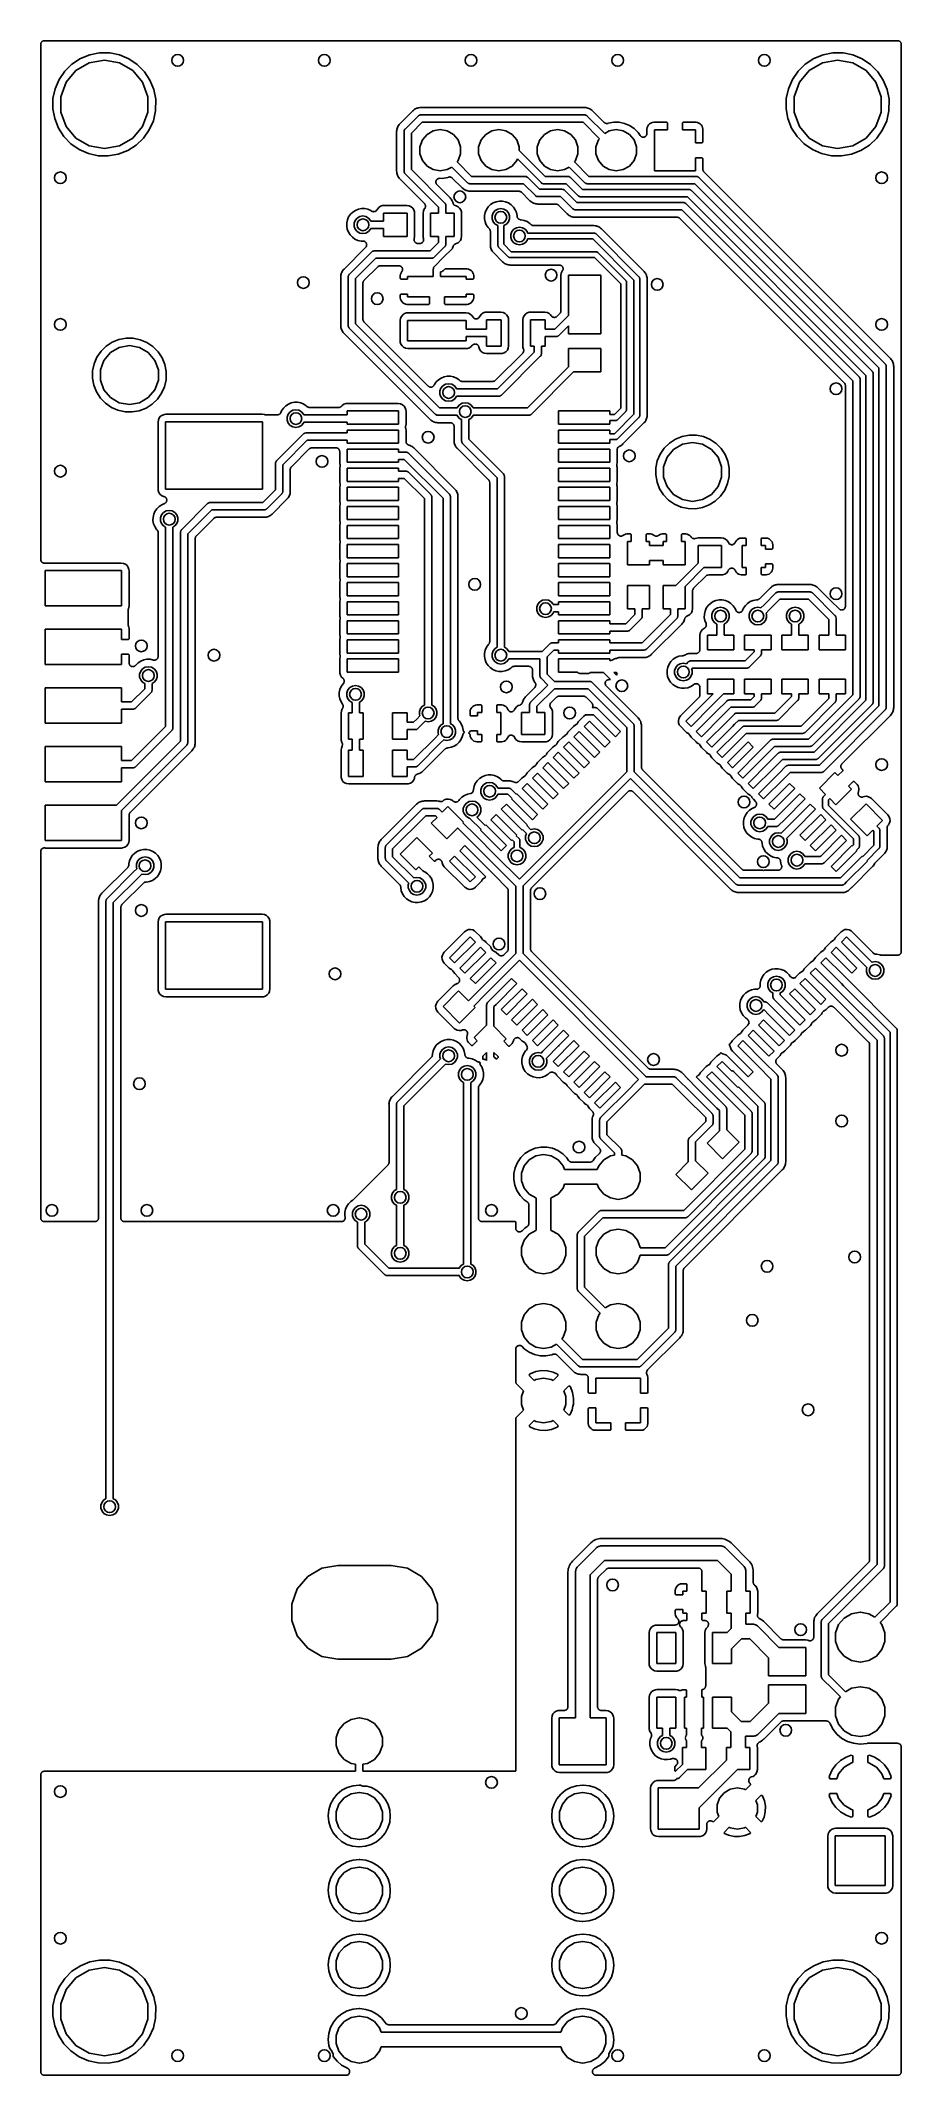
# Model space of a CAD drawing. Extents: x 100.3 to 129.7, y -169.7 to -100.3.
import ezdxf

# ---------------------------------------------------------------- set-up
doc = ezdxf.new("R2010")
doc.units = 0
doc.header["$MEASUREMENT"] = 0
doc.layers.add('BLACK', color=7, linetype='CONTINUOUS')

msp = doc.modelspace()

# ---------------------------------------------------------------- linework, layer by layer
at = {"layer": 'Black'}
for p, q in [((100.329, -100.456), (100.331, -100.445)), ((100.329, -102.658), (100.329, -100.456)), ((100.331, -100.434), (100.335, -100.424)), ((100.331, -100.445), (100.331, -100.434)), ((100.335, -100.424), (100.337, -100.413)), ((100.337, -100.413), (100.342, -100.403)), ((100.342, -100.403), (100.346, -100.392)), ((100.346, -100.392), (100.353, -100.384)), ((100.353, -100.384), (100.359, -100.374)), ((100.359, -100.374), (100.367, -100.367)), ((100.367, -100.367), (100.374, -100.359)), ((100.374, -100.359), (100.384, -100.353)), ((100.384, -100.353), (100.392, -100.346)), ((100.392, -100.346), (100.403, -100.342)), ((100.403, -100.342), (100.413, -100.337)), ((100.413, -100.337), (100.424, -100.335)), ((100.424, -100.335), (100.434, -100.331)), ((100.434, -100.331), (100.445, -100.331)), ((100.445, -100.331), (100.456, -100.329)), ((100.456, -100.329), (129.544, -100.329)), ((129.544, -100.329), (129.555, -100.331)), ((129.555, -100.331), (129.566, -100.331)), ((129.566, -100.331), (129.576, -100.335)), ((129.576, -100.335), (129.587, -100.337)), ((129.587, -100.337), (129.597, -100.342)), ((129.597, -100.342), (129.607, -100.346)), ((129.607, -100.346), (129.616, -100.353)), ((129.616, -100.353), (129.626, -100.359)), ((129.626, -100.359), (129.633, -100.367)), ((129.633, -100.367), (129.641, -100.374)), ((129.641, -100.374), (129.647, -100.384)), ((129.647, -100.384), (129.654, -100.392)), ((129.654, -100.392), (129.658, -100.403)), ((129.658, -100.403), (129.663, -100.413)), ((129.663, -100.413), (129.665, -100.424)), ((129.665, -100.424), (129.669, -100.434)), ((129.669, -100.434), (129.669, -100.445)), ((129.669, -100.445), (129.671, -100.456)), ((129.671, -100.456), (129.671, -131.369)), ((101.396, -101.126), (101.15, -101.367)), ((101.683, -100.938), (101.396, -101.126)), ((101.532, -101.347), (101.985, -101.085)), ((102.002, -100.809), (101.683, -100.938)), ((101.985, -101.085), (102.5, -100.994)), ((102.34, -100.745), (102.002, -100.809)), ((102.684, -100.747), (102.34, -100.745)), ((102.5, -100.994), (103.015, -101.085)), ((103.021, -100.816), (102.684, -100.747)), ((103.015, -101.085), (103.468, -101.347)), ((103.338, -100.95), (103.021, -100.816)), ((103.623, -101.142), (103.338, -100.95)), ((103.866, -101.386), (103.623, -101.142)), ((126.396, -101.126), (126.15, -101.367)), ((126.683, -100.938), (126.396, -101.126)), ((126.532, -101.347), (126.985, -101.085)), ((127.002, -100.809), (126.683, -100.938)), ((126.985, -101.085), (127.5, -100.994)), ((127.34, -100.745), (127.002, -100.809)), ((127.684, -100.747), (127.34, -100.745)), ((127.5, -100.994), (128.015, -101.085)), ((128.021, -100.816), (127.684, -100.747)), ((128.015, -101.085), (128.468, -101.347)), ((128.338, -100.95), (128.021, -100.816)), ((128.623, -101.142), (128.338, -100.95)), ((128.866, -101.386), (128.623, -101.142)), ((100.956, -101.651), (100.82, -101.967)), ((101.15, -101.367), (100.956, -101.651)), ((101.017, -102.239), (101.196, -101.747)), ((101.196, -101.747), (101.532, -101.347)), ((103.468, -101.347), (103.804, -101.747)), ((103.804, -101.747), (103.983, -102.239)), ((104.056, -101.673), (103.866, -101.386)), ((104.187, -101.991), (104.056, -101.673)), ((125.956, -101.651), (125.82, -101.967)), ((126.15, -101.367), (125.956, -101.651)), ((126.017, -102.239), (126.196, -101.747)), ((126.196, -101.747), (126.532, -101.347)), ((128.468, -101.347), (128.804, -101.747)), ((128.804, -101.747), (128.983, -102.239)), ((129.056, -101.673), (128.866, -101.386)), ((129.187, -101.991), (129.056, -101.673)), ((100.748, -102.304), (100.744, -102.647)), ((100.82, -101.967), (100.748, -102.304)), ((101.017, -102.761), (101.017, -102.239)), ((103.983, -102.239), (103.983, -102.761)), ((104.254, -102.327), (104.187, -101.991)), ((104.248, -102.722), (104.254, -102.327)), ((113.178, -102.624), (113.143, -102.634)), ((113.179, -102.623), (113.178, -102.624)), ((113.214, -102.613), (113.179, -102.623)), ((113.179, -102.623), (113.179, -102.623)), ((113.25, -102.61), (113.214, -102.613)), ((113.251, -102.609), (113.25, -102.61)), ((113.292, -102.605), (113.251, -102.609)), ((113.251, -102.609), (113.251, -102.609)), ((118.873, -102.605), (113.292, -102.605)), ((118.913, -102.61), (118.873, -102.605)), ((118.873, -102.605), (118.873, -102.605)), ((118.914, -102.61), (118.913, -102.61)), ((118.95, -102.614), (118.914, -102.61)), ((118.914, -102.61), (118.914, -102.61)), ((118.985, -102.625), (118.95, -102.614)), ((118.986, -102.625), (118.985, -102.625)), ((119.021, -102.636), (118.986, -102.625)), ((118.986, -102.625), (118.986, -102.625)), ((125.748, -102.304), (125.744, -102.647)), ((125.82, -101.967), (125.748, -102.304)), ((126.017, -102.761), (126.017, -102.239)), ((128.983, -102.239), (128.983, -102.761)), ((129.254, -102.327), (129.187, -101.991)), ((129.248, -102.722), (129.254, -102.327)), ((100.329, -111.841), (100.329, -102.658)), ((100.744, -102.647), (100.806, -102.986)), ((100.806, -102.986), (100.932, -103.306)), ((100.932, -103.306), (101.119, -103.595)), ((101.196, -103.253), (101.017, -102.761)), ((101.532, -103.653), (101.196, -103.253)), ((103.804, -103.253), (103.468, -103.653)), ((103.983, -102.761), (103.804, -103.253)), ((104.032, -103.371), (104.172, -103.056)), ((104.172, -103.056), (104.248, -102.722)), ((112.481, -103.318), (112.47, -103.352)), ((112.482, -103.316), (112.481, -103.317)), ((112.481, -103.317), (112.481, -103.318)), ((112.492, -103.282), (112.482, -103.316)), ((112.51, -103.25), (112.492, -103.282)), ((112.528, -103.217), (112.51, -103.249)), ((112.51, -103.249), (112.51, -103.249)), ((112.51, -103.249), (112.51, -103.25)), ((112.551, -103.189), (112.528, -103.217)), ((112.552, -103.188), (112.551, -103.188)), ((112.551, -103.188), (112.551, -103.189)), ((112.577, -103.157), (112.552, -103.188)), ((113.017, -102.717), (112.577, -103.157)), ((112.753, -103.341), (113.197, -102.896)), ((113.337, -103.109), (112.966, -103.481)), ((113.049, -102.692), (113.017, -102.717)), ((113.05, -102.691), (113.049, -102.691)), ((113.049, -102.691), (113.049, -102.692)), ((113.078, -102.668), (113.05, -102.691)), ((113.11, -102.651), (113.078, -102.668)), ((113.111, -102.651), (113.11, -102.651)), ((113.11, -102.651), (113.11, -102.651)), ((113.143, -102.634), (113.111, -102.651)), ((113.197, -102.896), (113.202, -102.893)), ((113.202, -102.893), (113.205, -102.889)), ((113.205, -102.889), (113.219, -102.881)), ((113.219, -102.881), (113.233, -102.871)), ((113.233, -102.871), (113.238, -102.87)), ((113.238, -102.87), (113.243, -102.867)), ((113.243, -102.867), (113.259, -102.864)), ((113.259, -102.864), (113.275, -102.86)), ((113.275, -102.86), (113.28, -102.86)), ((113.28, -102.86), (113.285, -102.859)), ((113.285, -102.859), (118.873, -102.859)), ((118.822, -103.109), (113.337, -103.109)), ((119.381, -103.669), (118.822, -103.109)), ((118.873, -102.859), (118.879, -102.86)), ((118.879, -102.86), (118.884, -102.86)), ((118.884, -102.86), (118.9, -102.864)), ((118.9, -102.864), (118.916, -102.867)), ((118.916, -102.867), (118.921, -102.87)), ((118.921, -102.87), (118.926, -102.871)), ((118.926, -102.871), (118.94, -102.881)), ((118.94, -102.881), (118.954, -102.889)), ((118.954, -102.889), (118.957, -102.893)), ((118.957, -102.893), (118.962, -102.896)), ((118.962, -102.896), (119.558, -103.493)), ((119.053, -102.653), (119.021, -102.636)), ((119.054, -102.654), (119.053, -102.653)), ((119.053, -102.653), (119.053, -102.653)), ((119.086, -102.671), (119.054, -102.654)), ((119.114, -102.694), (119.086, -102.671)), ((119.114, -102.695), (119.114, -102.694)), ((119.115, -102.695), (119.114, -102.695)), ((119.146, -102.721), (119.115, -102.695)), ((119.173, -102.748), (119.146, -102.721)), ((119.542, -103.117), (119.173, -102.748)), ((119.173, -102.748), (119.173, -102.748)), ((119.549, -103.122), (119.542, -103.117)), ((119.554, -103.128), (119.549, -103.122)), ((119.567, -103.134), (119.554, -103.128)), ((119.579, -103.143), (119.567, -103.134)), ((119.586, -103.145), (119.579, -103.143)), ((119.593, -103.148), (119.586, -103.145)), ((119.607, -103.15), (119.593, -103.148)), ((119.621, -103.154), (119.607, -103.15)), ((119.629, -103.153), (119.621, -103.154)), ((119.637, -103.155), (119.629, -103.153)), ((119.651, -103.152), (119.637, -103.155)), ((119.665, -103.15), (119.651, -103.152)), ((119.672, -103.147), (119.665, -103.15)), ((119.68, -103.145), (119.672, -103.147)), ((119.682, -103.144), (119.68, -103.145)), ((119.866, -103.109), (119.682, -103.144)), ((120.053, -103.111), (119.866, -103.109)), ((120.236, -103.148), (120.053, -103.111)), ((120.409, -103.221), (120.236, -103.148)), ((120.564, -103.325), (120.409, -103.221)), ((121.009, -103.29), (120.999, -103.339)), ((121.028, -103.244), (121.009, -103.29)), ((121.056, -103.202), (121.028, -103.244)), ((121.091, -103.167), (121.056, -103.202)), ((121.133, -103.139), (121.091, -103.167)), ((121.179, -103.12), (121.133, -103.139)), ((121.228, -103.11), (121.179, -103.12)), ((121.678, -103.11), (121.228, -103.11)), ((121.699, -103.131), (121.678, -103.11)), ((121.699, -103.364), (121.699, -103.131)), ((122.228, -103.11), (122.207, -103.131)), ((122.207, -103.131), (122.207, -103.364)), ((122.678, -103.11), (122.228, -103.11)), ((122.727, -103.12), (122.678, -103.11)), ((122.773, -103.139), (122.727, -103.12)), ((122.815, -103.167), (122.773, -103.139)), ((122.85, -103.202), (122.815, -103.167)), ((122.878, -103.244), (122.85, -103.202)), ((122.897, -103.29), (122.878, -103.244)), ((122.907, -103.339), (122.897, -103.29)), ((125.744, -102.647), (125.806, -102.986)), ((125.806, -102.986), (125.932, -103.306)), ((125.932, -103.306), (126.119, -103.595)), ((126.196, -103.253), (126.017, -102.761)), ((126.532, -103.653), (126.196, -103.253)), ((128.804, -103.253), (128.468, -103.653)), ((128.983, -102.761), (128.804, -103.253)), ((129.032, -103.371), (129.172, -103.056)), ((129.172, -103.056), (129.248, -102.722)), ((101.119, -103.595), (101.358, -103.842)), ((101.358, -103.842), (101.64, -104.039)), ((101.985, -103.915), (101.532, -103.653)), ((102.5, -104.006), (101.985, -103.915)), ((103.015, -103.915), (102.5, -104.006)), ((103.468, -103.653), (103.015, -103.915)), ((103.295, -104.073), (103.585, -103.889)), ((103.585, -103.889), (103.834, -103.652)), ((103.834, -103.652), (104.032, -103.371)), ((112.466, -103.39), (112.462, -103.429)), ((112.462, -103.429), (112.462, -103.429)), ((112.462, -103.429), (112.462, -104.767)), ((112.467, -103.388), (112.466, -103.389)), ((112.466, -103.389), (112.466, -103.39)), ((112.47, -103.352), (112.467, -103.388)), ((112.716, -103.418), (112.721, -103.402)), ((112.717, -103.424), (112.716, -103.418)), ((112.716, -103.429), (112.717, -103.424)), ((112.716, -104.773), (112.716, -103.429)), ((112.721, -103.402), (112.724, -103.386)), ((112.724, -103.386), (112.726, -103.381)), ((112.726, -103.381), (112.728, -103.376)), ((112.728, -103.376), (112.737, -103.363)), ((112.737, -103.363), (112.745, -103.349)), ((112.745, -103.349), (112.749, -103.345)), ((112.749, -103.345), (112.753, -103.341)), ((112.966, -103.481), (112.966, -104.721)), ((113.261, -103.942), (113.344, -103.713)), ((113.261, -104.186), (113.261, -103.942)), ((113.344, -103.713), (113.501, -103.526)), ((113.501, -103.526), (113.713, -103.404)), ((113.713, -103.404), (113.953, -103.361)), ((113.953, -103.361), (114.193, -103.404)), ((114.193, -103.404), (114.405, -103.526)), ((114.405, -103.526), (114.562, -103.713)), ((114.562, -103.713), (114.645, -103.942)), ((114.645, -103.942), (114.645, -104.186)), ((115.261, -103.942), (115.344, -103.713)), ((115.261, -104.186), (115.261, -103.942)), ((115.344, -103.713), (115.501, -103.526)), ((115.501, -103.526), (115.713, -103.404)), ((115.713, -103.404), (115.953, -103.361)), ((115.953, -103.361), (116.193, -103.404)), ((116.193, -103.404), (116.405, -103.526)), ((116.405, -103.526), (116.562, -103.713)), ((116.562, -103.713), (116.645, -103.942)), ((116.645, -103.942), (116.645, -104.072)), ((117.261, -103.942), (117.344, -103.713)), ((117.261, -104.186), (117.261, -103.942)), ((117.344, -103.713), (117.501, -103.526)), ((117.501, -103.526), (117.713, -103.404)), ((117.713, -103.404), (117.953, -103.361)), ((117.953, -103.361), (118.193, -103.404)), ((118.193, -103.404), (118.405, -103.526)), ((118.405, -103.526), (118.562, -103.713)), ((118.562, -103.713), (118.645, -103.942)), ((118.645, -103.942), (118.645, -104.186)), ((119.261, -103.942), (119.344, -103.713)), ((119.261, -104.186), (119.261, -103.942)), ((119.344, -103.713), (119.381, -103.669)), ((119.558, -103.493), (119.713, -103.404)), ((119.713, -103.404), (119.953, -103.361)), ((119.953, -103.361), (120.193, -103.404)), ((120.193, -103.404), (120.405, -103.526)), ((120.405, -103.526), (120.562, -103.713)), ((120.562, -103.713), (120.645, -103.942)), ((120.696, -103.458), (120.564, -103.325)), ((120.645, -103.942), (120.645, -104.186)), ((120.766, -103.564), (120.696, -103.458)), ((120.771, -103.569), (120.766, -103.564)), ((120.775, -103.575), (120.771, -103.569)), ((120.786, -103.585), (120.775, -103.575)), ((120.797, -103.596), (120.786, -103.585)), ((120.803, -103.599), (120.797, -103.596)), ((120.808, -103.604), (120.803, -103.599)), ((120.823, -103.609), (120.808, -103.604)), ((120.836, -103.616), (120.823, -103.609)), ((120.843, -103.616), (120.836, -103.616)), ((120.85, -103.619), (120.843, -103.616)), ((120.865, -103.619), (120.85, -103.619)), ((120.88, -103.62), (120.865, -103.619)), ((120.887, -103.619), (120.88, -103.62)), ((120.894, -103.619), (120.887, -103.619)), ((120.908, -103.614), (120.894, -103.619)), ((120.923, -103.61), (120.908, -103.614)), ((120.929, -103.606), (120.923, -103.61)), ((120.935, -103.604), (120.929, -103.606)), ((120.947, -103.594), (120.935, -103.604)), ((120.96, -103.586), (120.947, -103.594)), ((120.964, -103.58), (120.96, -103.586)), ((120.969, -103.575), (120.964, -103.58)), ((120.977, -103.562), (120.969, -103.575)), ((120.986, -103.55), (120.977, -103.562)), ((120.988, -103.543), (120.986, -103.55)), ((120.991, -103.537), (120.988, -103.543)), ((120.994, -103.522), (120.991, -103.537)), ((120.998, -103.508), (120.994, -103.522)), ((120.999, -103.494), (120.998, -103.501)), ((120.998, -103.501), (120.998, -103.508)), ((120.999, -103.339), (120.999, -103.494)), ((121.253, -104.764), (121.253, -103.364)), ((121.253, -103.364), (121.699, -103.364)), ((122.207, -103.364), (122.653, -103.364)), ((122.653, -103.364), (122.653, -103.81)), ((122.653, -103.81), (122.886, -103.81)), ((122.886, -103.81), (122.907, -103.789)), ((122.907, -103.789), (122.907, -103.339)), ((126.119, -103.595), (126.358, -103.842)), ((126.358, -103.842), (126.64, -104.039)), ((126.985, -103.915), (126.532, -103.653)), ((127.5, -104.006), (126.985, -103.915)), ((128.015, -103.915), (127.5, -104.006)), ((128.468, -103.653), (128.015, -103.915)), ((128.295, -104.073), (128.585, -103.889)), ((128.585, -103.889), (128.834, -103.652)), ((128.834, -103.652), (129.032, -103.371)), ((101.64, -104.039), (101.955, -104.176)), ((101.955, -104.176), (102.291, -104.25)), ((102.291, -104.25), (102.635, -104.257)), ((102.635, -104.257), (102.974, -104.198)), ((102.974, -104.198), (103.295, -104.073)), ((113.344, -104.415), (113.261, -104.186)), ((113.501, -104.602), (113.344, -104.415)), ((113.713, -104.724), (113.501, -104.602)), ((114.348, -104.635), (114.193, -104.724)), ((114.881, -105.168), (114.348, -104.635)), ((114.562, -104.415), (114.525, -104.459)), ((114.525, -104.459), (115.021, -104.955)), ((114.645, -104.186), (114.562, -104.415)), ((115.344, -104.415), (115.261, -104.186)), ((115.501, -104.602), (115.344, -104.415)), ((115.713, -104.724), (115.501, -104.602)), ((116.405, -104.602), (116.193, -104.724)), ((116.562, -104.415), (116.405, -104.602)), ((116.581, -104.361), (116.562, -104.415)), ((117.387, -105.167), (116.581, -104.361)), ((116.645, -104.072), (117.527, -104.954)), ((117.344, -104.415), (117.261, -104.186)), ((117.501, -104.602), (117.344, -104.415)), ((117.713, -104.724), (117.501, -104.602)), ((118.348, -104.635), (118.193, -104.724)), ((118.881, -105.168), (118.348, -104.635)), ((118.562, -104.415), (118.525, -104.459)), ((118.525, -104.459), (119.021, -104.955)), ((118.645, -104.186), (118.562, -104.415)), ((119.344, -104.415), (119.261, -104.186)), ((119.501, -104.602), (119.344, -104.415)), ((119.713, -104.724), (119.501, -104.602)), ((120.405, -104.602), (120.193, -104.724)), ((120.562, -104.415), (120.405, -104.602)), ((120.645, -104.186), (120.562, -104.415)), ((122.886, -104.318), (122.653, -104.318)), ((122.653, -104.318), (122.653, -104.764)), ((122.907, -104.339), (122.886, -104.318)), ((122.907, -104.716), (122.907, -104.339)), ((126.64, -104.039), (126.955, -104.176)), ((126.955, -104.176), (127.291, -104.25)), ((127.291, -104.25), (127.635, -104.257)), ((127.635, -104.257), (127.974, -104.198)), ((127.974, -104.198), (128.295, -104.073)), ((112.462, -104.767), (112.466, -104.807)), ((112.466, -104.807), (112.466, -104.808)), ((112.466, -104.808), (112.466, -104.808)), ((112.466, -104.808), (112.469, -104.845)), ((112.469, -104.845), (112.48, -104.879)), ((112.48, -104.879), (112.48, -104.88)), ((112.48, -104.88), (112.48, -104.881)), ((112.48, -104.881), (112.49, -104.915)), ((112.49, -104.915), (112.507, -104.947)), ((112.507, -104.947), (112.507, -104.948)), ((112.507, -104.948), (112.508, -104.949)), ((112.508, -104.949), (112.525, -104.981)), ((112.525, -104.981), (112.547, -105.009)), ((112.547, -105.009), (112.548, -105.01)), ((112.548, -105.01), (112.548, -105.01)), ((112.548, -105.01), (112.573, -105.041)), ((112.573, -105.041), (113.413, -105.881)), ((112.717, -104.778), (112.716, -104.773)), ((112.716, -104.784), (112.717, -104.778)), ((112.721, -104.8), (112.716, -104.784)), ((112.724, -104.816), (112.721, -104.8)), ((112.726, -104.821), (112.724, -104.816)), ((112.728, -104.826), (112.726, -104.821)), ((112.737, -104.839), (112.728, -104.826)), ((112.745, -104.853), (112.737, -104.839)), ((112.749, -104.857), (112.745, -104.853)), ((112.753, -104.861), (112.749, -104.857)), ((113.897, -106.006), (112.753, -104.861)), ((112.966, -104.721), (114.11, -105.866)), ((113.953, -104.767), (113.713, -104.724)), ((113.802, -105.156), (113.803, -105.138)), ((113.803, -105.16), (113.802, -105.156)), ((113.803, -105.138), (113.804, -105.12)), ((113.803, -105.164), (113.803, -105.16)), ((113.809, -105.181), (113.803, -105.164)), ((113.804, -105.12), (113.805, -105.116)), ((113.805, -105.116), (113.806, -105.112)), ((113.806, -105.112), (113.813, -105.096)), ((113.813, -105.198), (113.809, -105.181)), ((113.813, -105.096), (113.82, -105.079)), ((113.816, -105.202), (113.813, -105.198)), ((113.817, -105.206), (113.816, -105.202)), ((113.828, -105.22), (113.817, -105.206)), ((113.82, -105.079), (113.823, -105.076)), ((113.823, -105.076), (113.824, -105.072)), ((113.824, -105.072), (113.837, -105.059)), ((113.839, -105.235), (113.828, -105.22)), ((113.837, -105.059), (113.849, -105.046)), ((114.29, -105.686), (113.839, -105.235)), ((113.849, -105.046), (113.853, -105.044)), ((113.853, -105.044), (113.856, -105.041)), ((113.856, -105.041), (113.872, -105.033)), ((113.872, -105.033), (113.887, -105.025)), ((113.887, -105.025), (113.892, -105.024)), ((113.892, -105.024), (113.895, -105.022)), ((113.895, -105.022), (113.913, -105.021)), ((113.913, -105.021), (113.931, -105.018)), ((113.931, -105.018), (114.027, -105.02)), ((114.193, -104.724), (113.953, -104.767)), ((114.027, -105.02), (114.211, -104.987)), ((114.211, -104.987), (114.227, -104.981)), ((114.227, -104.981), (114.234, -104.98)), ((114.234, -104.98), (114.24, -104.977)), ((114.24, -104.977), (114.255, -104.975)), ((114.255, -104.975), (114.27, -104.972)), ((114.27, -104.972), (114.277, -104.974)), ((114.277, -104.974), (114.284, -104.973)), ((114.284, -104.973), (114.299, -104.977)), ((114.299, -104.977), (114.314, -104.979)), ((114.314, -104.979), (114.32, -104.983)), ((114.32, -104.983), (114.327, -104.984)), ((114.327, -104.984), (114.339, -104.993)), ((114.339, -104.993), (114.352, -105)), ((114.352, -105), (114.357, -105.006)), ((114.357, -105.006), (114.363, -105.01)), ((114.363, -105.01), (114.697, -105.344)), ((114.697, -105.344), (114.728, -105.369)), ((114.728, -105.369), (114.728, -105.37)), ((114.728, -105.37), (114.729, -105.37)), ((114.729, -105.37), (114.738, -105.378)), ((114.738, -105.378), (114.813, -105.421)), ((114.885, -105.172), (114.881, -105.168)), ((114.889, -105.176), (114.885, -105.172)), ((114.903, -105.184), (114.889, -105.176)), ((114.916, -105.193), (114.903, -105.184)), ((114.921, -105.195), (114.916, -105.193)), ((114.926, -105.197), (114.921, -105.195)), ((114.942, -105.2), (114.926, -105.197)), ((114.958, -105.205), (114.942, -105.2)), ((114.964, -105.204), (114.958, -105.205)), ((114.969, -105.205), (114.964, -105.204)), ((116.793, -105.205), (114.969, -105.205)), ((115.021, -104.955), (116.845, -104.955)), ((115.953, -104.767), (115.713, -104.724)), ((116.193, -104.724), (115.953, -104.767)), ((117.195, -105.607), (116.793, -105.205)), ((116.845, -104.955), (116.85, -104.956)), ((116.85, -104.956), (116.855, -104.955)), ((116.855, -104.955), (116.871, -104.96)), ((116.871, -104.96), (116.887, -104.963)), ((116.887, -104.963), (116.892, -104.965)), ((116.892, -104.965), (116.897, -104.967)), ((116.897, -104.967), (116.911, -104.976)), ((116.911, -104.976), (116.925, -104.984)), ((116.925, -104.984), (116.928, -104.988)), ((116.928, -104.988), (116.933, -104.992)), ((116.933, -104.992), (117.335, -105.394)), ((117.335, -105.394), (118.106, -105.394)), ((117.392, -105.171), (117.387, -105.167)), ((117.395, -105.175), (117.392, -105.171)), ((117.409, -105.183), (117.395, -105.175)), ((117.423, -105.192), (117.409, -105.183)), ((117.428, -105.194), (117.423, -105.192)), ((117.433, -105.196), (117.428, -105.194)), ((117.449, -105.199), (117.433, -105.196)), ((117.465, -105.204), (117.449, -105.199)), ((117.47, -105.203), (117.465, -105.204)), ((117.476, -105.204), (117.47, -105.203)), ((118.249, -105.204), (117.476, -105.204)), ((117.527, -104.954), (118.301, -104.954)), ((117.953, -104.767), (117.713, -104.724)), ((118.193, -104.724), (117.953, -104.767)), ((118.106, -105.394), (118.111, -105.395)), ((118.111, -105.395), (118.117, -105.394)), ((118.117, -105.394), (118.133, -105.399)), ((118.133, -105.399), (118.149, -105.402)), ((118.658, -105.613), (118.249, -105.204)), ((118.301, -104.954), (118.306, -104.955)), ((118.306, -104.955), (118.312, -104.954)), ((118.312, -104.954), (118.328, -104.959)), ((118.328, -104.959), (118.344, -104.962)), ((118.344, -104.962), (118.349, -104.964)), ((118.349, -104.964), (118.354, -104.966)), ((118.354, -104.966), (118.367, -104.975)), ((118.367, -104.975), (118.381, -104.983)), ((118.381, -104.983), (118.385, -104.987)), ((118.385, -104.987), (118.389, -104.991)), ((118.389, -104.991), (118.798, -105.399)), ((118.798, -105.399), (122.429, -105.399)), ((118.885, -105.172), (118.881, -105.168)), ((118.889, -105.176), (118.885, -105.172)), ((118.903, -105.184), (118.889, -105.176)), ((118.916, -105.193), (118.903, -105.184)), ((118.921, -105.195), (118.916, -105.193)), ((118.926, -105.197), (118.921, -105.195)), ((118.942, -105.2), (118.926, -105.197)), ((118.958, -105.205), (118.942, -105.2)), ((118.964, -105.204), (118.958, -105.205)), ((118.969, -105.205), (118.964, -105.204)), ((122.632, -105.205), (118.969, -105.205)), ((119.021, -104.955), (122.683, -104.955)), ((119.953, -104.767), (119.713, -104.724)), ((120.193, -104.724), (119.953, -104.767)), ((122.653, -104.764), (121.253, -104.764)), ((122.429, -105.399), (122.435, -105.4)), ((128.909, -111.482), (122.632, -105.205)), ((122.683, -104.955), (122.689, -104.956)), ((122.689, -104.956), (122.694, -104.955)), ((122.694, -104.955), (122.71, -104.96)), ((122.71, -104.96), (122.726, -104.963)), ((122.726, -104.963), (122.731, -104.965)), ((122.731, -104.965), (122.736, -104.967)), ((122.736, -104.967), (122.75, -104.976)), ((122.75, -104.976), (122.764, -104.984)), ((122.764, -104.984), (122.767, -104.988)), ((122.767, -104.988), (122.772, -104.992)), ((122.772, -104.992), (129.122, -111.342)), ((122.909, -104.728), (122.907, -104.716)), ((122.909, -104.74), (122.909, -104.728)), ((122.913, -104.749), (122.909, -104.74)), ((122.915, -104.76), (122.913, -104.749)), ((122.921, -104.77), (122.915, -104.76)), ((122.925, -104.781), (122.921, -104.77)), ((122.931, -104.789), (122.925, -104.781)), ((122.937, -104.798), (122.931, -104.789)), ((122.946, -104.805), (122.937, -104.798)), ((122.953, -104.814), (122.946, -104.805)), ((122.956, -104.816), (122.953, -104.814)), ((129.301, -111.162), (122.956, -104.816)), ((111.16, -106.07), (111.059, -106.111)), ((111.267, -106.05), (111.16, -106.07)), ((111.375, -106.05), (111.267, -106.05)), ((111.482, -106.072), (111.375, -106.05)), ((111.582, -106.114), (111.482, -106.072)), ((111.8, -106.083), (111.788, -106.1)), ((111.807, -106.068), (111.8, -106.083)), ((111.853, -106.013), (111.807, -106.068)), ((111.913, -105.974), (111.853, -106.013)), ((111.985, -105.951), (111.913, -105.974)), ((112.027, -105.948), (111.985, -105.951)), ((112.813, -105.948), (112.027, -105.948)), ((112.893, -105.96), (112.813, -105.948)), ((112.958, -105.989), (112.893, -105.96)), ((113.013, -106.035), (112.958, -105.989)), ((113.052, -106.095), (113.013, -106.035)), ((113.407, -106.068), (113.378, -106.133)), ((113.42, -106.053), (113.407, -106.068)), ((113.413, -105.881), (113.416, -105.886)), ((113.416, -105.886), (113.421, -105.89)), ((113.423, -106.048), (113.42, -106.053)), ((113.421, -105.89), (113.429, -105.904)), ((113.427, -106.043), (113.423, -106.048)), ((113.434, -106.029), (113.427, -106.043)), ((113.429, -105.904), (113.438, -105.917)), ((113.442, -106.015), (113.434, -106.029)), ((113.438, -105.917), (113.44, -105.923)), ((113.44, -105.923), (113.443, -105.928)), ((113.443, -106.009), (113.442, -106.015)), ((113.443, -105.928), (113.445, -105.944)), ((113.446, -106.003), (113.443, -106.009)), ((113.445, -105.944), (113.449, -105.959)), ((113.447, -105.987), (113.446, -106.003)), ((113.45, -105.972), (113.447, -105.987)), ((113.449, -105.959), (113.449, -105.966)), ((113.449, -105.966), (113.45, -105.972)), ((113.897, -106.204), (113.897, -106.006)), ((114.11, -105.866), (114.114, -105.87)), ((114.114, -105.87), (114.118, -105.874)), ((114.118, -105.874), (114.126, -105.888)), ((114.126, -105.888), (114.135, -105.901)), ((114.135, -105.901), (114.137, -105.906)), ((114.137, -105.906), (114.139, -105.911)), ((114.139, -105.911), (114.142, -105.927)), ((114.142, -105.927), (114.147, -105.943)), ((114.147, -105.943), (114.146, -105.949)), ((114.146, -105.949), (114.147, -105.954)), ((114.147, -105.954), (114.147, -106.204)), ((114.315, -105.717), (114.29, -105.686)), ((114.316, -105.718), (114.315, -105.717)), ((114.315, -105.717), (114.315, -105.717)), ((114.337, -105.745), (114.316, -105.718)), ((114.358, -105.802), (114.337, -105.745)), ((114.376, -105.824), (114.358, -105.802)), ((114.383, -105.846), (114.376, -105.824)), ((114.383, -105.847), (114.383, -105.846)), ((114.383, -105.848), (114.383, -105.847)), ((114.39, -105.871), (114.383, -105.848)), ((114.393, -105.876), (114.39, -105.871)), ((114.394, -105.881), (114.393, -105.876)), ((114.403, -105.895), (114.394, -105.881)), ((114.41, -105.91), (114.403, -105.895)), ((114.414, -105.914), (114.41, -105.91)), ((114.417, -105.919), (114.414, -105.914)), ((114.43, -105.929), (114.417, -105.919)), ((114.442, -105.94), (114.43, -105.929)), ((114.447, -105.942), (114.442, -105.94)), ((114.452, -105.946), (114.447, -105.942)), ((114.468, -105.951), (114.452, -105.946)), ((114.483, -105.958), (114.468, -105.951)), ((114.488, -105.958), (114.483, -105.958)), ((114.491, -105.959), (114.488, -105.958)), ((114.558, -105.989), (114.491, -105.959)), ((114.613, -106.035), (114.558, -105.989)), ((114.652, -106.095), (114.613, -106.035)), ((114.813, -105.421), (114.817, -105.426)), ((114.817, -105.426), (114.822, -105.429)), ((114.822, -105.429), (114.856, -105.439)), ((114.856, -105.439), (114.857, -105.44)), ((114.857, -105.44), (114.858, -105.44)), ((114.858, -105.44), (114.892, -105.451)), ((114.892, -105.451), (114.928, -105.454)), ((114.928, -105.454), (114.929, -105.455)), ((114.929, -105.455), (114.93, -105.455)), ((114.93, -105.455), (114.969, -105.459)), ((114.969, -105.459), (114.969, -105.459)), ((114.969, -105.459), (116.635, -105.459)), ((115.528, -106.082), (115.485, -106.182)), ((115.59, -105.992), (115.528, -106.082)), ((115.667, -105.916), (115.59, -105.992)), ((115.758, -105.857), (115.667, -105.916)), ((115.859, -105.816), (115.758, -105.857)), ((115.822, -106.119), (115.913, -106.067)), ((115.966, -105.796), (115.859, -105.816)), ((115.913, -106.067), (116.016, -106.049)), ((116.074, -105.796), (115.966, -105.796)), ((116.016, -106.049), (116.119, -106.067)), ((116.181, -105.818), (116.074, -105.796)), ((116.119, -106.067), (116.21, -106.119)), ((116.281, -105.86), (116.181, -105.818)), ((116.371, -105.921), (116.281, -105.86)), ((116.447, -105.998), (116.371, -105.921)), ((116.508, -106.089), (116.447, -105.998)), ((116.549, -106.189), (116.508, -106.089)), ((116.635, -105.459), (116.64, -105.46)), ((116.64, -105.46), (116.646, -105.459)), ((116.646, -105.459), (116.662, -105.464)), ((116.662, -105.464), (116.678, -105.467)), ((116.678, -105.467), (116.683, -105.469)), ((116.683, -105.469), (116.689, -105.471)), ((116.689, -105.471), (116.702, -105.48)), ((116.702, -105.48), (116.717, -105.489)), ((116.717, -105.489), (116.72, -105.493)), ((116.72, -105.493), (116.725, -105.496)), ((116.725, -105.496), (117.011, -105.783)), ((117.011, -105.783), (117.042, -105.808)), ((117.042, -105.808), (117.043, -105.809)), ((117.043, -105.809), (117.044, -105.809)), ((117.044, -105.809), (117.071, -105.833)), ((117.071, -105.833), (117.103, -105.85)), ((117.103, -105.85), (117.104, -105.85)), ((117.104, -105.85), (117.104, -105.85)), ((117.104, -105.85), (117.136, -105.868)), ((117.136, -105.868), (117.171, -105.878)), ((117.171, -105.878), (117.171, -105.879)), ((117.171, -105.879), (117.172, -105.879)), ((117.172, -105.879), (117.207, -105.89)), ((117.2, -105.611), (117.195, -105.607)), ((117.203, -105.615), (117.2, -105.611)), ((117.217, -105.623), (117.203, -105.615)), ((117.207, -105.89), (117.243, -105.893)), ((117.231, -105.632), (117.217, -105.623)), ((117.236, -105.634), (117.231, -105.632)), ((117.241, -105.636), (117.236, -105.634)), ((117.257, -105.639), (117.241, -105.636)), ((117.243, -105.893), (117.243, -105.894)), ((117.243, -105.894), (117.244, -105.894)), ((117.244, -105.894), (117.284, -105.898)), ((117.273, -105.644), (117.257, -105.639)), ((117.278, -105.643), (117.273, -105.644)), ((117.284, -105.644), (117.278, -105.643)), ((118.054, -105.644), (117.284, -105.644)), ((117.284, -105.898), (117.284, -105.898)), ((117.284, -105.898), (117.896, -105.898)), ((117.896, -105.898), (117.902, -105.899)), ((117.902, -105.899), (117.907, -105.898)), ((117.907, -105.898), (117.924, -105.903)), ((117.924, -105.903), (117.94, -105.906)), ((117.94, -105.906), (117.945, -105.908)), ((117.945, -105.908), (117.95, -105.91)), ((117.95, -105.91), (117.964, -105.919)), ((117.964, -105.919), (117.978, -105.928)), ((117.978, -105.928), (117.982, -105.932)), ((117.982, -105.932), (117.986, -105.935)), ((117.986, -105.935), (118.284, -106.233)), ((118.468, -106.057), (118.054, -105.644)), ((118.149, -105.402), (118.154, -105.404)), ((118.154, -105.404), (118.159, -105.406)), ((118.159, -105.406), (118.172, -105.415)), ((118.172, -105.415), (118.186, -105.423)), ((118.186, -105.423), (118.19, -105.427)), ((118.19, -105.427), (118.194, -105.431)), ((118.194, -105.431), (118.608, -105.844)), ((118.472, -106.061), (118.468, -106.057)), ((118.476, -106.065), (118.472, -106.061)), ((118.49, -106.073), (118.476, -106.065)), ((118.503, -106.082), (118.49, -106.073)), ((118.508, -106.084), (118.503, -106.082)), ((118.513, -106.086), (118.508, -106.084)), ((118.529, -106.089), (118.513, -106.086)), ((118.545, -106.094), (118.529, -106.089)), ((118.551, -106.093), (118.545, -106.094)), ((118.556, -106.094), (118.551, -106.093)), ((118.608, -105.844), (122.239, -105.844)), ((118.663, -105.616), (118.658, -105.613)), ((118.666, -105.62), (118.663, -105.616)), ((118.68, -105.628), (118.666, -105.62)), ((118.694, -105.638), (118.68, -105.628)), ((118.699, -105.639), (118.694, -105.638)), ((118.704, -105.642), (118.699, -105.639)), ((118.72, -105.645), (118.704, -105.642)), ((118.736, -105.649), (118.72, -105.645)), ((118.741, -105.649), (118.736, -105.649)), ((118.746, -105.649), (118.741, -105.649)), ((122.378, -105.649), (118.746, -105.649)), ((122.239, -105.844), (122.244, -105.845)), ((122.244, -105.845), (122.25, -105.844)), ((122.25, -105.844), (122.266, -105.849)), ((122.266, -105.849), (122.282, -105.852)), ((122.282, -105.852), (122.287, -105.854)), ((122.287, -105.854), (122.292, -105.856)), ((122.292, -105.856), (122.305, -105.865)), ((122.305, -105.865), (122.319, -105.873)), ((122.319, -105.873), (122.323, -105.877)), ((122.323, -105.877), (122.327, -105.881)), ((122.327, -105.881), (128.233, -111.786)), ((128.464, -111.736), (122.378, -105.649)), ((122.435, -105.4), (122.44, -105.4)), ((122.44, -105.4), (122.456, -105.404)), ((122.456, -105.404), (122.472, -105.407)), ((122.472, -105.407), (122.477, -105.41)), ((122.477, -105.41), (122.482, -105.411)), ((122.482, -105.411), (122.496, -105.421)), ((122.496, -105.421), (122.51, -105.429)), ((122.51, -105.429), (122.513, -105.433)), ((122.513, -105.433), (122.518, -105.436)), ((122.518, -105.436), (128.677, -111.596)), ((110.764, -106.542), (110.762, -106.651)), ((110.762, -106.651), (110.782, -106.757)), ((110.786, -106.436), (110.764, -106.542)), ((110.782, -106.757), (110.822, -106.858)), ((110.829, -106.336), (110.786, -106.436)), ((110.891, -106.246), (110.829, -106.336)), ((110.968, -106.17), (110.891, -106.246)), ((111.059, -106.111), (110.968, -106.17)), ((111.02, -106.552), (111.056, -106.453)), ((111.02, -106.656), (111.02, -106.552)), ((111.056, -106.755), (111.02, -106.656)), ((111.056, -106.453), (111.123, -106.373)), ((111.123, -106.835), (111.056, -106.755)), ((111.123, -106.373), (111.214, -106.321)), ((111.214, -106.321), (111.317, -106.303)), ((111.317, -106.303), (111.42, -106.321)), ((111.42, -106.321), (111.511, -106.373)), ((111.511, -106.373), (111.578, -106.453)), ((111.578, -106.755), (111.511, -106.835)), ((111.578, -106.453), (111.587, -106.479)), ((111.587, -106.729), (111.578, -106.755)), ((111.613, -106.136), (111.582, -106.114)), ((111.587, -106.479), (112.022, -106.479)), ((112.022, -106.729), (111.587, -106.729)), ((111.633, -106.145), (111.613, -106.136)), ((111.653, -106.153), (111.633, -106.145)), ((111.653, -106.154), (111.653, -106.153)), ((111.654, -106.154), (111.653, -106.154)), ((111.675, -106.155), (111.654, -106.154)), ((111.697, -106.157), (111.675, -106.155)), ((111.698, -106.157), (111.697, -106.157)), ((111.697, -106.157), (111.697, -106.157)), ((111.719, -106.151), (111.698, -106.157)), ((111.74, -106.145), (111.719, -106.151)), ((111.758, -106.132), (111.74, -106.145)), ((111.74, -106.145), (111.74, -106.145)), ((111.74, -106.145), (111.74, -106.145)), ((111.775, -106.119), (111.758, -106.132)), ((111.776, -106.119), (111.775, -106.119)), ((111.788, -106.1), (111.776, -106.119)), ((111.776, -106.119), (111.776, -106.119)), ((112.022, -106.479), (112.022, -106.204)), ((112.022, -106.204), (112.822, -106.204)), ((112.022, -107.004), (112.022, -106.729)), ((112.822, -106.204), (112.822, -107.004)), ((113.075, -106.167), (113.052, -106.095)), ((113.078, -106.209), (113.075, -106.167)), ((113.078, -106.995), (113.078, -106.209)), ((113.378, -106.133), (113.366, -106.213)), ((113.366, -106.213), (113.366, -106.999)), ((113.622, -107.004), (113.622, -106.204)), ((113.622, -106.204), (113.897, -106.204)), ((114.147, -106.204), (114.422, -106.204)), ((114.422, -106.204), (114.422, -107.004)), ((114.675, -106.167), (114.652, -106.095)), ((114.678, -106.209), (114.675, -106.167)), ((114.678, -106.995), (114.678, -106.209)), ((115.463, -106.288), (115.461, -106.397)), ((115.461, -106.397), (115.481, -106.503)), ((115.485, -106.182), (115.463, -106.288)), ((115.481, -106.503), (115.521, -106.604)), ((115.521, -106.604), (115.58, -106.696)), ((115.58, -106.696), (115.626, -106.744)), ((115.626, -106.744), (115.629, -106.748)), ((115.629, -106.748), (115.632, -106.751)), ((115.632, -106.751), (115.641, -106.766)), ((115.641, -106.766), (115.651, -106.781)), ((115.651, -106.781), (115.652, -106.785)), ((115.652, -106.785), (115.654, -106.789)), ((115.719, -106.298), (115.755, -106.199)), ((115.719, -106.402), (115.719, -106.298)), ((115.755, -106.501), (115.719, -106.402)), ((115.755, -106.199), (115.822, -106.119)), ((115.822, -106.581), (115.755, -106.501)), ((115.913, -106.633), (115.822, -106.581)), ((115.916, -106.634), (115.913, -106.633)), ((115.916, -107.302), (115.916, -106.634)), ((116.119, -106.633), (116.116, -106.634)), ((116.116, -106.634), (116.116, -107.261)), ((116.21, -106.581), (116.119, -106.633)), ((116.21, -106.119), (116.277, -106.199)), ((116.277, -106.501), (116.21, -106.581)), ((116.277, -106.199), (116.313, -106.298)), ((116.313, -106.402), (116.277, -106.501)), ((116.313, -106.298), (116.313, -106.402)), ((116.39, -106.834), (116.457, -106.754)), ((116.457, -106.754), (116.548, -106.702)), ((116.548, -106.702), (116.651, -106.684)), ((116.57, -106.295), (116.549, -106.189)), ((116.57, -106.302), (116.57, -106.295)), ((116.572, -106.314), (116.57, -106.302)), ((116.572, -106.325), (116.572, -106.314)), ((116.575, -106.336), (116.572, -106.325)), ((116.577, -106.346), (116.575, -106.336)), ((116.582, -106.356), (116.577, -106.346)), ((116.586, -106.367), (116.582, -106.356)), ((116.593, -106.375), (116.586, -106.367)), ((116.598, -106.385), (116.593, -106.375)), ((116.607, -106.392), (116.598, -106.385)), ((116.614, -106.401), (116.607, -106.392)), ((116.624, -106.406), (116.614, -106.401)), ((116.632, -106.413), (116.624, -106.406)), ((116.642, -106.417), (116.632, -106.413)), ((116.652, -106.423), (116.642, -106.417)), ((116.651, -106.684), (116.754, -106.702)), ((116.663, -106.425), (116.652, -106.423)), ((116.673, -106.429), (116.663, -106.425)), ((116.684, -106.429), (116.673, -106.429)), ((116.696, -106.431), (116.684, -106.429)), ((116.709, -106.431), (116.696, -106.431)), ((116.816, -106.453), (116.709, -106.431)), ((116.754, -106.702), (116.845, -106.754)), ((116.916, -106.495), (116.816, -106.453)), ((116.845, -106.754), (116.912, -106.834)), ((117.006, -106.556), (116.916, -106.495)), ((117.043, -106.593), (117.006, -106.556)), ((117.048, -106.597), (117.043, -106.593)), ((117.051, -106.601), (117.048, -106.597)), ((117.066, -106.609), (117.051, -106.601)), ((117.079, -106.619), (117.066, -106.609)), ((117.085, -106.62), (117.079, -106.619)), ((117.09, -106.623), (117.085, -106.62)), ((117.106, -106.626), (117.09, -106.623)), ((117.122, -106.63), (117.106, -106.626)), ((117.127, -106.63), (117.122, -106.63)), ((117.133, -106.631), (117.127, -106.63)), ((119.19, -106.631), (117.133, -106.631)), ((118.284, -106.233), (118.315, -106.258)), ((118.315, -106.258), (118.315, -106.259)), ((118.315, -106.259), (118.316, -106.259)), ((118.316, -106.259), (118.344, -106.282)), ((118.344, -106.282), (118.376, -106.3)), ((118.376, -106.3), (118.376, -106.3)), ((118.376, -106.3), (118.377, -106.3)), ((118.377, -106.3), (118.409, -106.318)), ((118.409, -106.318), (118.443, -106.328)), ((118.443, -106.328), (118.444, -106.329)), ((118.444, -106.329), (118.445, -106.329)), ((118.445, -106.329), (118.479, -106.34)), ((118.479, -106.34), (118.515, -106.343)), ((118.515, -106.343), (118.516, -106.344)), ((118.516, -106.344), (118.517, -106.344)), ((118.517, -106.344), (118.556, -106.348)), ((122.187, -106.094), (118.556, -106.094)), ((118.556, -106.348), (118.556, -106.348)), ((118.556, -106.348), (122.029, -106.348)), ((119.228, -106.635), (119.19, -106.631)), ((119.229, -106.635), (119.228, -106.635)), ((119.228, -106.635), (119.228, -106.635)), ((119.263, -106.639), (119.229, -106.635)), ((119.295, -106.649), (119.263, -106.639)), ((119.296, -106.649), (119.295, -106.649)), ((119.329, -106.659), (119.296, -106.649)), ((119.296, -106.649), (119.296, -106.649)), ((119.358, -106.676), (119.329, -106.659)), ((119.359, -106.676), (119.358, -106.676)), ((119.389, -106.692), (119.359, -106.676)), ((119.359, -106.676), (119.359, -106.676)), ((119.415, -106.714), (119.389, -106.692)), ((119.416, -106.714), (119.415, -106.714)), ((119.416, -106.715), (119.416, -106.714)), ((119.446, -106.739), (119.416, -106.715)), ((120.901, -108.195), (119.446, -106.739)), ((122.029, -106.348), (122.035, -106.349)), ((122.035, -106.349), (122.04, -106.348)), ((122.04, -106.348), (122.057, -106.353)), ((122.057, -106.353), (122.073, -106.356)), ((122.073, -106.356), (122.078, -106.358)), ((122.078, -106.358), (122.083, -106.36)), ((122.083, -106.36), (122.097, -106.369)), ((122.097, -106.369), (122.111, -106.378)), ((122.111, -106.378), (122.115, -106.382)), ((122.115, -106.382), (122.119, -106.385)), ((122.119, -106.385), (127.728, -111.994)), ((128.019, -111.926), (122.187, -106.094)), ((111.407, -107.375), (110.672, -108.11)), ((110.822, -106.858), (110.881, -106.95)), ((110.881, -106.95), (110.956, -107.028)), ((110.956, -107.028), (111.045, -107.09)), ((111.045, -107.09), (111.145, -107.133)), ((111.214, -106.887), (111.123, -106.835)), ((111.145, -107.133), (111.251, -107.157)), ((111.317, -106.905), (111.214, -106.887)), ((111.251, -107.157), (111.32, -107.158)), ((111.42, -106.887), (111.317, -106.905)), ((111.32, -107.158), (111.335, -107.161)), ((111.335, -107.161), (111.35, -107.163)), ((111.35, -107.163), (111.356, -107.165)), ((111.356, -107.165), (111.363, -107.167)), ((111.363, -107.167), (111.376, -107.175)), ((111.376, -107.175), (111.39, -107.181)), ((111.39, -107.181), (111.395, -107.186)), ((111.395, -107.186), (111.401, -107.19)), ((111.401, -107.19), (111.41, -107.202)), ((111.416, -107.362), (111.407, -107.375)), ((111.41, -107.202), (111.421, -107.212)), ((111.426, -107.351), (111.416, -107.362)), ((111.511, -106.835), (111.42, -106.887)), ((111.421, -107.212), (111.424, -107.219)), ((111.424, -107.219), (111.429, -107.224)), ((111.428, -107.345), (111.426, -107.351)), ((111.432, -107.339), (111.428, -107.345)), ((111.429, -107.224), (111.433, -107.238)), ((111.436, -107.324), (111.432, -107.339)), ((111.433, -107.238), (111.44, -107.252)), ((111.442, -107.31), (111.436, -107.324)), ((111.44, -107.252), (111.441, -107.259)), ((111.441, -107.259), (111.443, -107.266)), ((111.443, -107.266), (111.442, -107.281)), ((111.442, -107.281), (111.444, -107.296)), ((111.444, -107.296), (111.442, -107.303)), ((111.442, -107.303), (111.442, -107.31)), ((112.822, -107.004), (112.022, -107.004)), ((113.062, -107.105), (113.063, -107.098)), ((113.063, -107.12), (113.062, -107.105)), ((113.063, -107.092), (113.065, -107.088)), ((113.063, -107.098), (113.063, -107.092)), ((113.063, -107.136), (113.063, -107.12)), ((113.065, -107.142), (113.063, -107.136)), ((113.065, -107.088), (113.078, -106.995)), ((113.066, -107.148), (113.065, -107.142)), ((113.073, -107.163), (113.066, -107.148)), ((113.078, -107.177), (113.073, -107.163)), ((113.082, -107.182), (113.078, -107.177)), ((113.085, -107.188), (113.082, -107.182)), ((113.096, -107.199), (113.085, -107.188)), ((113.107, -107.211), (113.096, -107.199)), ((113.112, -107.214), (113.107, -107.211)), ((113.117, -107.219), (113.112, -107.214)), ((113.131, -107.225), (113.117, -107.219)), ((113.145, -107.233), (113.131, -107.225)), ((113.151, -107.234), (113.145, -107.233)), ((113.157, -107.237), (113.151, -107.234)), ((113.173, -107.238), (113.157, -107.237)), ((113.188, -107.241), (113.173, -107.238)), ((113.259, -107.241), (113.188, -107.241)), ((113.267, -107.24), (113.259, -107.241)), ((113.275, -107.24), (113.267, -107.24)), ((113.289, -107.236), (113.275, -107.24)), ((113.303, -107.233), (113.289, -107.236)), ((113.31, -107.229), (113.303, -107.233)), ((113.317, -107.227), (113.31, -107.229)), ((113.329, -107.218), (113.317, -107.227)), ((113.341, -107.211), (113.329, -107.218)), ((113.346, -107.205), (113.341, -107.211)), ((113.352, -107.2), (113.346, -107.205)), ((113.36, -107.188), (113.352, -107.2)), ((113.369, -107.177), (113.36, -107.188)), ((113.366, -106.999), (113.369, -107.041)), ((113.369, -107.041), (113.381, -107.076)), ((113.372, -107.17), (113.369, -107.177)), ((113.376, -107.163), (113.372, -107.17)), ((113.379, -107.149), (113.376, -107.163)), ((113.384, -107.136), (113.379, -107.149)), ((113.381, -107.076), (113.382, -107.084)), ((113.382, -107.084), (113.384, -107.092)), ((113.384, -107.092), (113.384, -107.106)), ((113.384, -107.106), (113.386, -107.12)), ((113.386, -107.12), (113.384, -107.128)), ((113.384, -107.128), (113.384, -107.136)), ((113.604, -107.495), (113.897, -107.202)), ((113.897, -107.004), (113.622, -107.004)), ((114.11, -107.342), (113.744, -107.708)), ((113.897, -107.202), (113.897, -107.004)), ((114.053, -107.722), (114.367, -107.408)), ((114.114, -107.338), (114.11, -107.342)), ((114.118, -107.334), (114.114, -107.338)), ((114.126, -107.32), (114.118, -107.334)), ((114.135, -107.307), (114.126, -107.32)), ((114.137, -107.302), (114.135, -107.307)), ((114.139, -107.297), (114.137, -107.302)), ((114.142, -107.281), (114.139, -107.297)), ((114.147, -107.265), (114.142, -107.281)), ((114.147, -107.254), (114.146, -107.259)), ((114.146, -107.259), (114.147, -107.265)), ((114.422, -107.004), (114.147, -107.004)), ((114.147, -107.004), (114.147, -107.254)), ((114.367, -107.408), (114.371, -107.401)), ((114.371, -107.401), (114.381, -107.367)), ((114.381, -107.367), (114.382, -107.366)), ((114.382, -107.365), (114.392, -107.334)), ((114.382, -107.366), (114.382, -107.365)), ((114.392, -107.334), (114.399, -107.319)), ((114.399, -107.319), (114.406, -107.304)), ((114.406, -107.304), (114.41, -107.3)), ((114.41, -107.3), (114.412, -107.295)), ((114.412, -107.295), (114.424, -107.284)), ((114.424, -107.284), (114.436, -107.272)), ((114.436, -107.272), (114.441, -107.269)), ((114.441, -107.269), (114.445, -107.265)), ((114.445, -107.265), (114.46, -107.259)), ((114.46, -107.259), (114.475, -107.251)), ((114.475, -107.251), (114.531, -107.234)), ((114.531, -107.234), (114.561, -107.214)), ((114.561, -107.214), (114.639, -107.136)), ((114.639, -107.136), (114.666, -107.075)), ((114.666, -107.075), (114.678, -106.995)), ((115.654, -106.789), (115.657, -106.806)), ((115.657, -106.806), (115.662, -106.823)), ((115.662, -106.823), (115.661, -106.828)), ((115.661, -106.828), (115.662, -106.832)), ((115.662, -106.832), (115.662, -107.296)), ((115.662, -107.296), (115.666, -107.334)), ((115.666, -107.334), (115.666, -107.335)), ((115.666, -107.335), (115.666, -107.336)), ((115.666, -107.336), (115.669, -107.369)), ((115.669, -107.369), (115.679, -107.402)), ((115.679, -107.402), (115.679, -107.402)), ((115.679, -107.402), (115.679, -107.403)), ((115.679, -107.403), (115.688, -107.436)), ((115.688, -107.436), (115.704, -107.465)), ((115.704, -107.465), (115.704, -107.466)), ((115.704, -107.466), (115.705, -107.467)), ((115.705, -107.467), (115.72, -107.497)), ((115.917, -107.307), (115.916, -107.302)), ((115.916, -107.311), (115.917, -107.307)), ((115.92, -107.324), (115.916, -107.311)), ((115.922, -107.337), (115.92, -107.324)), ((115.924, -107.341), (115.922, -107.337)), ((115.925, -107.345), (115.924, -107.341)), ((115.933, -107.355), (115.925, -107.345)), ((115.939, -107.367), (115.933, -107.355)), ((115.943, -107.37), (115.939, -107.367)), ((115.945, -107.373), (115.943, -107.37)), ((116.263, -107.691), (115.945, -107.373)), ((116.116, -107.261), (116.375, -107.52)), ((116.354, -106.933), (116.39, -106.834)), ((116.354, -107.037), (116.354, -106.933)), ((116.39, -107.136), (116.354, -107.037)), ((116.457, -107.216), (116.39, -107.136)), ((116.548, -107.268), (116.457, -107.216)), ((116.651, -107.286), (116.548, -107.268)), ((116.754, -107.268), (116.651, -107.286)), ((116.845, -107.216), (116.754, -107.268)), ((116.912, -107.136), (116.845, -107.216)), ((116.912, -106.834), (116.93, -106.885)), ((116.93, -107.085), (116.912, -107.136)), ((116.93, -106.885), (119.191, -106.885)), ((119.15, -107.085), (116.93, -107.085)), ((120.551, -108.487), (119.15, -107.085)), ((119.191, -106.885), (119.195, -106.886)), ((119.195, -106.886), (119.2, -106.885)), ((119.2, -106.885), (119.212, -106.889)), ((119.212, -106.889), (119.225, -106.891)), ((119.225, -106.891), (119.229, -106.893)), ((119.229, -106.893), (119.233, -106.894)), ((119.233, -106.894), (119.244, -106.902)), ((119.244, -106.902), (119.255, -106.908)), ((119.255, -106.908), (119.258, -106.912)), ((119.258, -106.912), (119.262, -106.914)), ((119.262, -106.914), (120.722, -108.375)), ((110.623, -108.17), (110.605, -108.202)), ((110.646, -108.142), (110.623, -108.17)), ((110.647, -108.141), (110.646, -108.141)), ((110.646, -108.141), (110.646, -108.142)), ((110.672, -108.11), (110.647, -108.141)), ((110.848, -108.294), (111.61, -107.532)), ((111.75, -107.745), (111.061, -108.434)), ((111.352, -108.502), (111.818, -108.036)), ((111.61, -107.532), (111.614, -107.528)), ((111.614, -107.528), (111.618, -107.524)), ((111.618, -107.524), (111.632, -107.516)), ((111.632, -107.516), (111.645, -107.507)), ((111.645, -107.507), (111.65, -107.505)), ((111.65, -107.505), (111.655, -107.503)), ((111.655, -107.503), (111.671, -107.5)), ((111.671, -107.5), (111.687, -107.495)), ((111.687, -107.495), (111.693, -107.496)), ((111.693, -107.496), (111.698, -107.495)), ((111.698, -107.495), (113.604, -107.495)), ((113.606, -107.745), (111.75, -107.745)), ((111.818, -108.036), (111.822, -108.033)), ((111.822, -108.033), (111.826, -108.029)), ((111.826, -108.029), (111.84, -108.02)), ((111.84, -108.02), (111.854, -108.011)), ((111.854, -108.011), (111.859, -108.009)), ((111.859, -108.009), (111.864, -108.007)), ((111.864, -108.007), (111.88, -108.004)), ((111.88, -108.004), (111.897, -107.999)), ((111.897, -107.999), (111.902, -108)), ((111.902, -108), (111.908, -107.999)), ((111.908, -107.999), (112.54, -107.999)), ((112.54, -107.999), (112.544, -108)), ((112.544, -108), (112.548, -107.999)), ((112.548, -107.999), (112.565, -108.004)), ((112.565, -108.004), (112.583, -108.007)), ((112.583, -108.007), (112.587, -108.009)), ((112.587, -108.009), (112.591, -108.01)), ((112.591, -108.01), (112.606, -108.02)), ((112.606, -108.02), (112.621, -108.029)), ((112.621, -108.029), (112.624, -108.032)), ((112.624, -108.032), (112.627, -108.034)), ((112.627, -108.034), (112.638, -108.049)), ((112.638, -108.049), (112.65, -108.062)), ((112.65, -108.062), (112.651, -108.066)), ((112.656, -108.173), (112.65, -108.189)), ((112.651, -108.066), (112.654, -108.07)), ((112.654, -108.07), (112.659, -108.087)), ((112.663, -108.156), (112.656, -108.173)), ((112.659, -108.087), (112.665, -108.104)), ((112.665, -108.148), (112.663, -108.152)), ((112.663, -108.152), (112.663, -108.156)), ((112.665, -108.104), (112.665, -108.108)), ((112.665, -108.108), (112.666, -108.112)), ((112.666, -108.112), (112.665, -108.13)), ((112.665, -108.13), (112.665, -108.148)), ((113.656, -107.745), (113.606, -107.745)), ((113.661, -107.744), (113.656, -107.745)), ((113.667, -107.745), (113.661, -107.744)), ((113.683, -107.74), (113.667, -107.745)), ((113.699, -107.737), (113.683, -107.74)), ((113.704, -107.735), (113.699, -107.737)), ((113.709, -107.733), (113.704, -107.735)), ((113.722, -107.724), (113.709, -107.733)), ((113.715, -108.111), (113.716, -108.106)), ((113.715, -108.361), (113.715, -108.111)), ((113.716, -108.101), (113.72, -108.085)), ((113.716, -108.106), (113.716, -108.101)), ((113.72, -108.085), (113.723, -108.069)), ((113.736, -107.716), (113.722, -107.724)), ((113.723, -108.069), (113.726, -108.064)), ((113.726, -108.064), (113.727, -108.059)), ((113.727, -108.059), (113.737, -108.045)), ((113.74, -107.712), (113.736, -107.716)), ((113.737, -108.045), (113.745, -108.031)), ((113.744, -107.708), (113.74, -107.712)), ((113.745, -108.031), (113.749, -108.028)), ((113.749, -108.028), (113.752, -108.023)), ((113.752, -108.023), (114.053, -107.722)), ((114.057, -108.166), (114.044, -108.175)), ((114.053, -107.722), (114.053, -107.722)), ((114.115, -108.108), (114.057, -108.166)), ((114.866, -108.108), (114.115, -108.108)), ((114.915, -108.117), (114.866, -108.108)), ((114.961, -108.136), (114.915, -108.117)), ((115.002, -108.164), (114.961, -108.136)), ((115.038, -108.2), (115.002, -108.164)), ((115.72, -107.497), (115.742, -107.523)), ((115.742, -107.523), (115.742, -107.523)), ((115.742, -107.523), (115.743, -107.524)), ((115.743, -107.524), (115.766, -107.553)), ((115.766, -107.553), (116.079, -107.866)), ((116.079, -107.866), (116.108, -107.89)), ((116.108, -107.89), (116.109, -107.891)), ((116.109, -107.891), (116.109, -107.891)), ((116.109, -107.891), (116.135, -107.913)), ((116.135, -107.913), (116.165, -107.929)), ((116.165, -107.929), (116.166, -107.929)), ((116.166, -107.929), (116.166, -107.929)), ((116.166, -107.929), (116.196, -107.946)), ((116.196, -107.946), (116.228, -107.956)), ((116.228, -107.956), (116.229, -107.956)), ((116.229, -107.956), (116.23, -107.956)), ((116.23, -107.956), (116.262, -107.966)), ((116.262, -107.966), (116.295, -107.97)), ((116.266, -107.693), (116.263, -107.691)), ((116.269, -107.697), (116.266, -107.693)), ((116.281, -107.703), (116.269, -107.697)), ((116.291, -107.711), (116.281, -107.703)), ((116.295, -107.712), (116.291, -107.711)), ((116.299, -107.714), (116.295, -107.712)), ((116.295, -107.97), (116.296, -107.97)), ((116.296, -107.97), (116.297, -107.97)), ((116.297, -107.97), (116.334, -107.974)), ((116.312, -107.716), (116.299, -107.714)), ((116.325, -107.72), (116.312, -107.716)), ((116.329, -107.719), (116.325, -107.72)), ((116.334, -107.72), (116.329, -107.719)), ((119.213, -107.72), (116.334, -107.72)), ((116.334, -107.974), (118.012, -107.974)), ((116.375, -107.52), (119.254, -107.52)), ((118.012, -107.974), (118.023, -107.976)), ((118.023, -107.976), (118.035, -107.976)), ((118.035, -107.976), (118.045, -107.98)), ((118.045, -107.98), (118.055, -107.982)), ((118.055, -107.982), (118.065, -107.987)), ((118.065, -107.987), (118.076, -107.992)), ((118.076, -107.992), (118.084, -107.998)), ((118.084, -107.998), (118.093, -108.004)), ((118.093, -108.004), (118.101, -108.013)), ((118.101, -108.013), (118.11, -108.02)), ((118.114, -108.173), (118.109, -108.183)), ((118.11, -108.02), (118.115, -108.029)), ((118.122, -108.164), (118.114, -108.173)), ((118.115, -108.029), (118.122, -108.037)), ((118.122, -108.037), (118.126, -108.048)), ((118.125, -108.155), (118.122, -108.164)), ((118.131, -108.145), (118.125, -108.155)), ((118.126, -108.048), (118.131, -108.058)), ((118.131, -108.058), (118.133, -108.069)), ((118.133, -108.134), (118.131, -108.145)), ((118.133, -108.069), (118.137, -108.079)), ((118.137, -108.123), (118.133, -108.134)), ((118.137, -108.079), (118.137, -108.091)), ((118.137, -108.091), (118.139, -108.102)), ((118.139, -108.102), (118.137, -108.112)), ((118.137, -108.112), (118.137, -108.123)), ((120.107, -108.614), (119.213, -107.72)), ((119.254, -107.52), (119.259, -107.521)), ((119.259, -107.521), (119.263, -107.52)), ((119.263, -107.52), (119.276, -107.524)), ((119.276, -107.524), (119.289, -107.526)), ((119.289, -107.526), (119.293, -107.528)), ((119.293, -107.528), (119.297, -107.529)), ((119.297, -107.529), (119.307, -107.537)), ((119.307, -107.537), (119.319, -107.543)), ((119.319, -107.543), (119.322, -107.547)), ((119.322, -107.547), (119.325, -107.549)), ((119.325, -107.549), (120.278, -108.502)), ((110.561, -108.343), (110.557, -108.382)), ((110.557, -108.382), (110.557, -108.382)), ((110.557, -108.382), (110.557, -110.027)), ((110.562, -108.341), (110.561, -108.342)), ((110.561, -108.342), (110.561, -108.343)), ((110.565, -108.305), (110.562, -108.341)), ((110.576, -108.271), (110.565, -108.305)), ((110.577, -108.269), (110.576, -108.27)), ((110.576, -108.27), (110.576, -108.271)), ((110.587, -108.235), (110.577, -108.269)), ((110.605, -108.203), (110.587, -108.235)), ((110.605, -108.202), (110.605, -108.202)), ((110.605, -108.202), (110.605, -108.203)), ((110.811, -108.371), (110.816, -108.355)), ((110.812, -108.377), (110.811, -108.371)), ((110.811, -108.382), (110.812, -108.377)), ((110.811, -110.033), (110.811, -108.382)), ((110.816, -108.355), (110.819, -108.339)), ((110.819, -108.339), (110.821, -108.334)), ((110.821, -108.334), (110.823, -108.329)), ((110.823, -108.329), (110.832, -108.316)), ((110.832, -108.316), (110.84, -108.302)), ((110.84, -108.302), (110.844, -108.298)), ((110.844, -108.298), (110.848, -108.294)), ((111.061, -108.434), (111.061, -109.981)), ((111.315, -108.581), (111.32, -108.564)), ((111.316, -108.586), (111.315, -108.581)), ((111.315, -108.592), (111.316, -108.586)), ((111.315, -108.934), (111.315, -108.592)), ((111.32, -108.564), (111.323, -108.548)), ((111.323, -108.548), (111.325, -108.543)), ((111.325, -108.543), (111.327, -108.538)), ((111.327, -108.538), (111.336, -108.524)), ((111.336, -108.524), (111.345, -108.51)), ((111.345, -108.51), (111.349, -108.506)), ((111.349, -108.506), (111.352, -108.502)), ((112.596, -108.287), (112.587, -108.336)), ((112.587, -108.336), (112.587, -108.437)), ((112.587, -108.437), (112.607, -108.457)), ((112.615, -108.241), (112.596, -108.287)), ((112.607, -108.457), (112.84, -108.457)), ((112.645, -108.197), (112.615, -108.241)), ((112.647, -108.193), (112.645, -108.197)), ((112.65, -108.189), (112.647, -108.193)), ((112.84, -108.457), (112.84, -108.361)), ((112.84, -108.361), (113.715, -108.361)), ((113.979, -108.202), (113.965, -108.201)), ((113.965, -108.201), (113.965, -108.361)), ((113.965, -108.361), (114.84, -108.361)), ((113.984, -108.201), (113.979, -108.202)), ((113.99, -108.201), (113.984, -108.201)), ((114.005, -108.195), (113.99, -108.201)), ((114.021, -108.191), (114.005, -108.195)), ((114.026, -108.188), (114.021, -108.191)), ((114.031, -108.186), (114.026, -108.188)), ((114.044, -108.175), (114.031, -108.186)), ((114.84, -108.361), (114.84, -108.457)), ((114.84, -108.457), (115.074, -108.457)), ((115.066, -108.241), (115.038, -108.2)), ((115.085, -108.287), (115.066, -108.241)), ((115.074, -108.457), (115.094, -108.437)), ((115.094, -108.336), (115.085, -108.287)), ((115.094, -108.437), (115.094, -108.336)), ((118.079, -108.249), (118.068, -108.328)), ((118.068, -108.328), (118.068, -109.537)), ((118.109, -108.183), (118.079, -108.249)), ((118.323, -109.693), (118.323, -108.319)), ((118.323, -108.319), (119.423, -108.319)), ((119.423, -108.319), (119.423, -110.319)), ((120.107, -112.855), (120.107, -108.614)), ((120.278, -108.502), (120.28, -108.505)), ((120.28, -108.505), (120.284, -108.508)), ((120.284, -108.508), (120.29, -108.52)), ((120.29, -108.52), (120.298, -108.53)), ((120.298, -108.53), (120.299, -108.534)), ((120.299, -108.534), (120.301, -108.538)), ((120.301, -108.538), (120.303, -108.551)), ((120.303, -108.551), (120.307, -108.564)), ((120.307, -108.564), (120.306, -108.568)), ((120.306, -108.568), (120.307, -108.572)), ((120.307, -108.572), (120.307, -112.896)), ((120.551, -113.06), (120.551, -108.487)), ((120.722, -108.375), (120.725, -108.378)), ((120.725, -108.378), (120.728, -108.381)), ((120.728, -108.381), (120.735, -108.393)), ((120.735, -108.393), (120.742, -108.403)), ((120.742, -108.403), (120.743, -108.407)), ((120.743, -108.407), (120.745, -108.411)), ((120.745, -108.411), (120.748, -108.424)), ((120.748, -108.424), (120.751, -108.437)), ((120.751, -108.437), (120.751, -108.441)), ((120.751, -108.441), (120.751, -108.445)), ((120.751, -108.445), (120.751, -113.102)), ((120.925, -108.224), (120.901, -108.195)), ((120.925, -108.225), (120.925, -108.224)), ((120.926, -108.225), (120.925, -108.225)), ((120.947, -108.251), (120.926, -108.225)), ((120.963, -108.281), (120.947, -108.251)), ((120.963, -108.282), (120.963, -108.281)), ((120.963, -108.283), (120.963, -108.282)), ((120.979, -108.312), (120.963, -108.283)), ((120.989, -108.345), (120.979, -108.312)), ((120.989, -108.346), (120.989, -108.345)), ((120.999, -108.379), (120.989, -108.346)), ((120.989, -108.346), (120.989, -108.346)), ((121.002, -108.412), (120.999, -108.379)), ((121.002, -108.413), (121.002, -108.412)), ((121.002, -108.414), (121.002, -108.413)), ((121.005, -108.452), (121.002, -108.414)), ((121.005, -113.101), (121.005, -108.452)), ((111.315, -109.823), (111.315, -108.934)), ((112.607, -108.965), (112.587, -108.986)), ((112.587, -108.986), (112.587, -109.087)), ((112.587, -109.087), (112.596, -109.136)), ((112.596, -109.136), (112.615, -109.182)), ((112.84, -108.965), (112.607, -108.965)), ((112.615, -109.182), (112.643, -109.223)), ((112.643, -109.223), (112.679, -109.259)), ((112.679, -109.259), (112.72, -109.287)), ((112.72, -109.287), (112.766, -109.306)), ((112.766, -109.306), (112.815, -109.316)), ((112.815, -109.316), (113.566, -109.316)), ((112.84, -109.061), (112.84, -108.965)), ((113.587, -109.061), (112.84, -109.061)), ((113.566, -109.316), (113.587, -109.295)), ((113.587, -109.295), (113.587, -109.061)), ((114.84, -109.061), (114.094, -109.061)), ((114.094, -109.061), (114.094, -109.295)), ((114.094, -109.295), (114.115, -109.316)), ((114.115, -109.316), (114.866, -109.316)), ((114.84, -108.965), (114.84, -109.061)), ((115.074, -108.965), (114.84, -108.965)), ((114.866, -109.316), (114.915, -109.306)), ((114.915, -109.306), (114.961, -109.287)), ((114.961, -109.287), (115.002, -109.259)), ((115.002, -109.259), (115.038, -109.223)), ((115.038, -109.223), (115.066, -109.182)), ((115.066, -109.182), (115.085, -109.136)), ((115.094, -108.986), (115.074, -108.965)), ((115.085, -109.136), (115.094, -109.087)), ((115.094, -109.087), (115.094, -108.986)), ((118.067, -109.548), (118.063, -109.564)), ((118.068, -109.537), (118.067, -109.542)), ((118.067, -109.542), (118.067, -109.548)), ((110.557, -110.027), (110.561, -110.067)), ((110.561, -110.067), (110.561, -110.068)), ((110.561, -110.068), (110.561, -110.068)), ((110.561, -110.068), (110.564, -110.105)), ((110.564, -110.105), (110.575, -110.139)), ((110.575, -110.139), (110.575, -110.14)), ((110.575, -110.14), (110.575, -110.141)), ((110.575, -110.141), (110.585, -110.175)), ((110.585, -110.175), (110.602, -110.207)), ((110.602, -110.207), (110.602, -110.208)), ((110.602, -110.208), (110.603, -110.209)), ((110.603, -110.209), (110.62, -110.241)), ((110.62, -110.241), (110.642, -110.269)), ((110.812, -110.038), (110.811, -110.033)), ((110.811, -110.044), (110.812, -110.038)), ((110.816, -110.06), (110.811, -110.044)), ((110.819, -110.076), (110.816, -110.06)), ((110.821, -110.081), (110.819, -110.076)), ((110.823, -110.086), (110.821, -110.081)), ((110.832, -110.099), (110.823, -110.086)), ((110.84, -110.113), (110.832, -110.099)), ((110.844, -110.117), (110.84, -110.113)), ((110.848, -110.121), (110.844, -110.117)), ((113.784, -113.057), (110.848, -110.121)), ((111.061, -109.981), (113.924, -112.844)), ((111.316, -109.829), (111.315, -109.823)), ((111.315, -109.834), (111.316, -109.829)), ((111.32, -109.851), (111.315, -109.834)), ((111.323, -109.867), (111.32, -109.851)), ((111.325, -109.872), (111.323, -109.867)), ((111.327, -109.877), (111.325, -109.872)), ((111.336, -109.891), (111.327, -109.877)), ((111.345, -109.905), (111.336, -109.891)), ((111.349, -109.909), (111.345, -109.905)), ((111.352, -109.913), (111.349, -109.909)), ((111.39, -109.951), (111.352, -109.913)), ((113.539, -112.1), (111.39, -109.951)), ((111.39, -109.951), (111.39, -109.951)), ((112.596, -109.791), (112.585, -109.87)), ((112.585, -109.87), (112.585, -110.556)), ((112.625, -109.725), (112.596, -109.791)), ((112.672, -109.671), (112.625, -109.725)), ((112.732, -109.631), (112.672, -109.671)), ((112.804, -109.609), (112.732, -109.631)), ((112.846, -109.606), (112.804, -109.609)), ((112.84, -110.561), (112.84, -109.861)), ((112.84, -109.861), (114.84, -109.861)), ((114.832, -109.606), (112.846, -109.606)), ((114.911, -109.617), (114.832, -109.606)), ((114.84, -109.861), (114.84, -110.162)), ((114.84, -110.162), (115.524, -110.162)), ((114.977, -109.646), (114.911, -109.617)), ((115.031, -109.693), (114.977, -109.646)), ((115.071, -109.754), (115.031, -109.693)), ((115.073, -109.756), (115.071, -109.754)), ((115.074, -109.758), (115.073, -109.756)), ((115.088, -109.772), (115.074, -109.758)), ((115.102, -109.786), (115.088, -109.772)), ((115.104, -109.787), (115.102, -109.786)), ((115.106, -109.789), (115.104, -109.787)), ((115.124, -109.797), (115.106, -109.789)), ((115.141, -109.805), (115.124, -109.797)), ((115.144, -109.806), (115.141, -109.805)), ((115.146, -109.807), (115.144, -109.806)), ((115.165, -109.808), (115.146, -109.807)), ((115.185, -109.811), (115.165, -109.808)), ((115.187, -109.81), (115.185, -109.811)), ((115.19, -109.81), (115.187, -109.81)), ((115.209, -109.805), (115.19, -109.81)), ((115.228, -109.8), (115.209, -109.805)), ((115.23, -109.799), (115.228, -109.8)), ((115.232, -109.798), (115.23, -109.799)), ((115.248, -109.787), (115.232, -109.798)), ((115.265, -109.776), (115.248, -109.787)), ((115.266, -109.774), (115.265, -109.776)), ((115.268, -109.772), (115.266, -109.774)), ((115.279, -109.756), (115.268, -109.772)), ((115.291, -109.741), (115.279, -109.756)), ((115.292, -109.738), (115.291, -109.741)), ((115.293, -109.736), (115.292, -109.738)), ((115.309, -109.701), (115.293, -109.736)), ((115.355, -109.646), (115.309, -109.701)), ((115.415, -109.607), (115.355, -109.646)), ((115.487, -109.584), (115.415, -109.607)), ((115.529, -109.581), (115.487, -109.584)), ((115.524, -110.162), (115.524, -109.837)), ((115.524, -109.837), (116.024, -109.837)), ((116.015, -109.581), (115.529, -109.581)), ((116.095, -109.593), (116.015, -109.581)), ((116.024, -109.837), (116.024, -110.737)), ((116.16, -109.622), (116.095, -109.593)), ((116.215, -109.668), (116.16, -109.622)), ((116.254, -109.728), (116.215, -109.668)), ((116.277, -109.8), (116.254, -109.728)), ((116.28, -109.842), (116.277, -109.8)), ((116.28, -110.728), (116.28, -109.842)), ((116.78, -109.766), (116.768, -109.846)), ((116.768, -109.846), (116.768, -110.732)), ((116.809, -109.701), (116.78, -109.766)), ((116.855, -109.646), (116.809, -109.701)), ((116.915, -109.607), (116.855, -109.646)), ((116.987, -109.584), (116.915, -109.607)), ((117.029, -109.581), (116.987, -109.584)), ((117.024, -110.737), (117.024, -109.837)), ((117.024, -109.837), (117.524, -109.837)), ((117.515, -109.581), (117.029, -109.581)), ((117.595, -109.593), (117.515, -109.581)), ((117.524, -109.837), (117.524, -110.162)), ((117.524, -110.162), (117.854, -110.162)), ((117.66, -109.622), (117.595, -109.593)), ((117.715, -109.668), (117.66, -109.622)), ((117.738, -109.703), (117.715, -109.668)), ((117.739, -109.705), (117.738, -109.703)), ((117.74, -109.706), (117.739, -109.705)), ((117.754, -109.721), (117.74, -109.706)), ((117.768, -109.735), (117.754, -109.721)), ((117.77, -109.736), (117.768, -109.735)), ((117.771, -109.738), (117.77, -109.736)), ((117.789, -109.746), (117.771, -109.738)), ((117.808, -109.755), (117.789, -109.746)), ((117.809, -109.755), (117.808, -109.755)), ((117.811, -109.756), (117.809, -109.755)), ((117.831, -109.758), (117.811, -109.756)), ((117.851, -109.76), (117.831, -109.758)), ((117.853, -109.76), (117.851, -109.76)), ((117.855, -109.76), (117.853, -109.76)), ((117.854, -110.162), (118.323, -109.693)), ((117.875, -109.755), (117.855, -109.76)), ((117.894, -109.75), (117.875, -109.755)), ((117.896, -109.749), (117.894, -109.75)), ((117.898, -109.749), (117.896, -109.749)), ((117.914, -109.737), (117.898, -109.749)), ((117.931, -109.726), (117.914, -109.737)), ((117.932, -109.724), (117.931, -109.726)), ((117.934, -109.723), (117.932, -109.724)), ((118.03, -109.627), (117.934, -109.723)), ((118.323, -110.046), (117.994, -110.375)), ((118.034, -109.622), (118.03, -109.627)), ((118.038, -109.618), (118.034, -109.622)), ((118.046, -109.604), (118.038, -109.618)), ((118.056, -109.59), (118.046, -109.604)), ((118.057, -109.585), (118.056, -109.59)), ((118.06, -109.58), (118.057, -109.585)), ((118.063, -109.564), (118.06, -109.58)), ((118.323, -110.319), (118.323, -110.046)), ((102.388, -110.915), (102.249, -111.118)), ((102.563, -110.743), (102.388, -110.915)), ((102.769, -110.608), (102.563, -110.743)), ((102.708, -110.956), (103.01, -110.782)), ((102.997, -110.516), (102.769, -110.608)), ((103.239, -110.47), (102.997, -110.516)), ((103.01, -110.782), (103.353, -110.721)), ((103.485, -110.472), (103.239, -110.47)), ((103.353, -110.721), (103.696, -110.782)), ((103.726, -110.521), (103.485, -110.472)), ((103.696, -110.782), (103.998, -110.956)), ((103.952, -110.617), (103.726, -110.521)), ((104.156, -110.754), (103.952, -110.617)), ((104.329, -110.929), (104.156, -110.754)), ((104.466, -111.133), (104.329, -110.929)), ((110.642, -110.269), (110.643, -110.27)), ((110.643, -110.27), (110.643, -110.27)), ((110.643, -110.27), (110.668, -110.301)), ((110.668, -110.301), (113.6, -113.233)), ((112.585, -110.556), (112.588, -110.598)), ((112.588, -110.598), (112.61, -110.67)), ((112.61, -110.67), (112.65, -110.73)), ((112.65, -110.73), (112.704, -110.777)), ((112.704, -110.777), (112.77, -110.806)), ((112.77, -110.806), (112.849, -110.817)), ((114.84, -110.561), (112.84, -110.561)), ((112.849, -110.817), (114.835, -110.817)), ((114.835, -110.817), (114.877, -110.814)), ((115.524, -110.412), (114.84, -110.412)), ((114.84, -110.412), (114.84, -110.561)), ((114.877, -110.814), (114.949, -110.792)), ((114.949, -110.792), (115.009, -110.752)), ((115.009, -110.752), (115.045, -110.711)), ((115.045, -110.711), (115.053, -110.704)), ((115.053, -110.704), (115.06, -110.696)), ((115.06, -110.696), (115.07, -110.69)), ((115.07, -110.69), (115.079, -110.683)), ((115.079, -110.683), (115.089, -110.679)), ((115.089, -110.679), (115.098, -110.674)), ((115.098, -110.674), (115.109, -110.672)), ((115.109, -110.672), (115.12, -110.668)), ((115.12, -110.668), (115.131, -110.668)), ((115.131, -110.668), (115.141, -110.666)), ((115.141, -110.666), (115.146, -110.666)), ((115.146, -110.666), (115.152, -110.667)), ((115.152, -110.667), (115.158, -110.667)), ((115.158, -110.667), (115.163, -110.668)), ((115.163, -110.668), (115.164, -110.668)), ((115.164, -110.668), (115.167, -110.669)), ((115.167, -110.669), (115.173, -110.671)), ((115.173, -110.671), (115.189, -110.674)), ((115.189, -110.674), (115.194, -110.677)), ((115.194, -110.677), (115.2, -110.678)), ((115.2, -110.678), (115.213, -110.688)), ((115.213, -110.688), (115.227, -110.696)), ((115.227, -110.696), (115.231, -110.7)), ((115.231, -110.7), (115.236, -110.704)), ((115.236, -110.704), (115.245, -110.717)), ((115.245, -110.717), (115.256, -110.73)), ((115.256, -110.73), (115.258, -110.735)), ((115.258, -110.735), (115.261, -110.74)), ((115.261, -110.74), (115.265, -110.756)), ((115.265, -110.756), (115.265, -110.756)), ((115.265, -110.756), (115.267, -110.76)), ((115.267, -110.76), (115.271, -110.771)), ((115.271, -110.771), (115.271, -110.771)), ((115.271, -110.771), (115.271, -110.771)), ((115.271, -110.771), (115.294, -110.846)), ((115.294, -110.846), (115.333, -110.906)), ((115.333, -110.906), (115.388, -110.952)), ((115.524, -110.737), (115.524, -110.412)), ((116.024, -110.737), (115.524, -110.737)), ((115.901, -112.194), (117.149, -110.946)), ((116.133, -110.967), (116.193, -110.928)), ((116.193, -110.928), (116.239, -110.873)), ((116.239, -110.873), (116.268, -110.808)), ((116.268, -110.808), (116.28, -110.728)), ((116.768, -110.732), (116.771, -110.774)), ((116.771, -110.774), (116.794, -110.846)), ((116.788, -110.937), (116.776, -110.953)), ((116.79, -110.933), (116.788, -110.935)), ((116.788, -110.935), (116.788, -110.937)), ((116.794, -110.913), (116.79, -110.933)), ((116.794, -110.846), (116.794, -110.848)), ((116.794, -110.848), (116.795, -110.851)), ((116.799, -110.894), (116.794, -110.913)), ((116.795, -110.851), (116.797, -110.87)), ((116.797, -110.87), (116.799, -110.89)), ((116.799, -110.89), (116.799, -110.892)), ((116.799, -110.892), (116.799, -110.894)), ((117.149, -110.737), (117.024, -110.737)), ((117.149, -110.946), (117.149, -110.737)), ((117.524, -110.737), (117.399, -110.737)), ((117.399, -110.737), (117.399, -110.997)), ((117.906, -110.412), (117.524, -110.412)), ((117.524, -110.412), (117.524, -110.737)), ((117.911, -110.411), (117.906, -110.412)), ((117.917, -110.412), (117.911, -110.411)), ((117.933, -110.407), (117.917, -110.412)), ((117.949, -110.404), (117.933, -110.407)), ((117.954, -110.402), (117.949, -110.404)), ((117.959, -110.4), (117.954, -110.402)), ((117.972, -110.391), (117.959, -110.4)), ((117.986, -110.383), (117.972, -110.391)), ((117.99, -110.379), (117.986, -110.383)), ((117.994, -110.375), (117.99, -110.379)), ((119.423, -110.319), (118.323, -110.319)), ((118.323, -111.443), (118.323, -110.819)), ((118.323, -110.819), (119.423, -110.819)), ((119.423, -110.819), (119.423, -111.619)), ((102.101, -111.585), (102.097, -111.83)), ((102.152, -111.344), (102.101, -111.585)), ((102.249, -111.118), (102.152, -111.344)), ((102.364, -111.551), (102.484, -111.223)), ((102.364, -111.899), (102.364, -111.551)), ((102.484, -111.223), (102.708, -110.956)), ((103.998, -110.956), (104.222, -111.223)), ((104.222, -111.223), (104.342, -111.551)), ((104.342, -111.551), (104.342, -111.899)), ((104.559, -111.361), (104.466, -111.133)), ((104.607, -111.601), (104.559, -111.361)), ((104.603, -111.884), (104.607, -111.601)), ((115.388, -110.952), (115.453, -110.981)), ((115.453, -110.981), (115.533, -110.993)), ((115.533, -110.993), (116.019, -110.993)), ((116.762, -110.973), (115.833, -111.903)), ((116.019, -110.993), (116.061, -110.99)), ((117.362, -111.086), (116.041, -112.407)), ((116.061, -110.99), (116.133, -110.967)), ((116.764, -110.971), (116.762, -110.973)), ((116.766, -110.97), (116.764, -110.971)), ((116.776, -110.953), (116.766, -110.97)), ((116.922, -112.844), (118.323, -111.443)), ((118.5, -111.619), (117.062, -113.057)), ((117.366, -111.081), (117.362, -111.086)), ((117.37, -111.078), (117.366, -111.081)), ((117.378, -111.064), (117.37, -111.078)), ((117.387, -111.05), (117.378, -111.064)), ((117.389, -111.045), (117.387, -111.05)), ((117.391, -111.04), (117.389, -111.045)), ((117.394, -111.024), (117.391, -111.04)), ((117.399, -111.008), (117.394, -111.024)), ((117.399, -110.997), (117.398, -111.003)), ((117.398, -111.003), (117.399, -111.008)), ((119.423, -111.619), (118.5, -111.619)), ((128.677, -111.596), (128.681, -111.6)), ((128.681, -111.6), (128.685, -111.604)), ((128.685, -111.604), (128.693, -111.618)), ((128.693, -111.618), (128.702, -111.631)), ((128.702, -111.631), (128.704, -111.636)), ((128.704, -111.636), (128.706, -111.641)), ((128.909, -122.999), (128.909, -111.482)), ((129.122, -111.342), (129.125, -111.346)), ((129.125, -111.346), (129.129, -111.35)), ((129.129, -111.35), (129.137, -111.364)), ((129.137, -111.364), (129.147, -111.377)), ((129.147, -111.377), (129.148, -111.382)), ((129.148, -111.382), (129.151, -111.387)), ((129.151, -111.387), (129.154, -111.403)), ((129.154, -111.403), (129.158, -111.419)), ((129.158, -111.419), (129.158, -111.425)), ((129.158, -111.425), (129.159, -111.43)), ((129.159, -111.43), (129.159, -123.05)), ((129.326, -111.193), (129.301, -111.162)), ((129.327, -111.193), (129.326, -111.193)), ((129.327, -111.194), (129.327, -111.193)), ((129.35, -111.222), (129.327, -111.194)), ((129.367, -111.254), (129.35, -111.222)), ((129.367, -111.255), (129.367, -111.254)), ((129.367, -111.256), (129.367, -111.255)), ((129.384, -111.288), (129.367, -111.256)), ((129.394, -111.322), (129.384, -111.288)), ((129.395, -111.323), (129.394, -111.322)), ((129.395, -111.324), (129.395, -111.323)), ((129.405, -111.358), (129.395, -111.324)), ((129.408, -111.395), (129.405, -111.358)), ((129.409, -111.395), (129.408, -111.395)), ((129.409, -111.396), (129.409, -111.395)), ((129.412, -111.436), (129.409, -111.396)), ((129.412, -123.05), (129.412, -111.436)), ((100.329, -118.007), (100.329, -111.841)), ((102.097, -111.83), (102.142, -112.072)), ((102.142, -112.072), (102.232, -112.301)), ((102.232, -112.301), (102.365, -112.508)), ((102.484, -112.227), (102.364, -111.899)), ((102.708, -112.494), (102.484, -112.227)), ((104.222, -112.227), (103.998, -112.494)), ((104.342, -111.899), (104.222, -112.227)), ((104.449, -112.347), (104.549, -112.123)), ((104.549, -112.123), (104.603, -111.884)), ((113.55, -112.108), (113.539, -112.1)), ((113.56, -112.117), (113.55, -112.108)), ((113.568, -112.12), (113.56, -112.117)), ((113.576, -112.126), (113.568, -112.12)), ((113.588, -112.129), (113.576, -112.126)), ((113.6, -112.134), (113.588, -112.129)), ((113.609, -112.135), (113.6, -112.134)), ((113.618, -112.137), (113.609, -112.135)), ((113.631, -112.136), (113.618, -112.137)), ((113.644, -112.137), (113.631, -112.136)), ((113.653, -112.134), (113.644, -112.137)), ((113.662, -112.133), (113.653, -112.134)), ((113.674, -112.128), (113.662, -112.133)), ((113.686, -112.124), (113.674, -112.128)), ((113.694, -112.119), (113.686, -112.124)), ((113.702, -112.115), (113.694, -112.119)), ((113.711, -112.105), (113.702, -112.115)), ((113.722, -112.098), (113.711, -112.105)), ((113.727, -112.09), (113.722, -112.098)), ((113.733, -112.083), (113.727, -112.09)), ((113.739, -112.072), (113.733, -112.083)), ((113.746, -112.061), (113.739, -112.072)), ((113.75, -112.051), (113.746, -112.061)), ((113.812, -111.961), (113.75, -112.051)), ((113.889, -111.885), (113.812, -111.961)), ((113.98, -111.826), (113.889, -111.885)), ((113.941, -112.267), (113.977, -112.168)), ((113.941, -112.371), (113.941, -112.267)), ((113.977, -112.168), (114.044, -112.088)), ((114.081, -111.785), (113.98, -111.826)), ((114.044, -112.088), (114.135, -112.036)), ((114.188, -111.765), (114.081, -111.785)), ((114.135, -112.036), (114.238, -112.018)), ((114.296, -111.765), (114.188, -111.765)), ((114.238, -112.018), (114.341, -112.036)), ((114.403, -111.787), (114.296, -111.765)), ((114.341, -112.036), (114.432, -112.088)), ((114.503, -111.829), (114.403, -111.787)), ((114.432, -112.088), (114.499, -112.168)), ((114.499, -112.168), (114.508, -112.194)), ((114.593, -111.89), (114.503, -111.829)), ((114.508, -112.194), (115.901, -112.194)), ((114.605, -111.902), (114.593, -111.89)), ((114.61, -111.906), (114.605, -111.902)), ((114.614, -111.91), (114.61, -111.906)), ((114.628, -111.918), (114.614, -111.91)), ((114.641, -111.928), (114.628, -111.918)), ((114.647, -111.929), (114.641, -111.928)), ((114.652, -111.932), (114.647, -111.929)), ((114.668, -111.935), (114.652, -111.932)), ((114.684, -111.939), (114.668, -111.935)), ((114.69, -111.939), (114.684, -111.939)), ((114.695, -111.94), (114.69, -111.939)), ((115.743, -111.94), (114.695, -111.94)), ((115.748, -111.939), (115.743, -111.94)), ((115.754, -111.94), (115.748, -111.939)), ((115.77, -111.935), (115.754, -111.94)), ((115.786, -111.932), (115.77, -111.935)), ((115.791, -111.93), (115.786, -111.932)), ((115.797, -111.928), (115.791, -111.93)), ((115.81, -111.919), (115.797, -111.928)), ((115.825, -111.91), (115.81, -111.919)), ((115.828, -111.906), (115.825, -111.91)), ((115.833, -111.903), (115.828, -111.906)), ((127.728, -111.994), (127.732, -111.999)), ((127.732, -111.999), (127.736, -112.002)), ((127.736, -112.002), (127.744, -112.017)), ((127.744, -112.017), (127.754, -112.03)), ((127.754, -112.03), (127.755, -112.036)), ((127.755, -112.036), (127.758, -112.041)), ((127.758, -112.041), (127.761, -112.057)), ((127.761, -112.057), (127.765, -112.073)), ((127.765, -112.073), (127.765, -112.079)), ((127.765, -112.079), (127.765, -112.084)), ((127.765, -112.084), (127.765, -119.606)), ((128.019, -122.618), (128.019, -111.926)), ((128.233, -111.786), (128.236, -111.791)), ((128.236, -111.791), (128.24, -111.794)), ((128.24, -111.794), (128.248, -111.808)), ((128.248, -111.808), (128.258, -111.822)), ((128.258, -111.822), (128.259, -111.827)), ((128.259, -111.827), (128.262, -111.832)), ((128.262, -111.832), (128.265, -111.848)), ((128.265, -111.848), (128.269, -111.864)), ((128.269, -111.864), (128.269, -111.869)), ((128.269, -111.869), (128.269, -111.874)), ((128.269, -111.874), (128.269, -122.669)), ((128.464, -122.808), (128.464, -111.736)), ((128.706, -111.641), (128.709, -111.657)), ((128.709, -111.657), (128.714, -111.673)), ((128.714, -111.673), (128.713, -111.679)), ((128.713, -111.679), (128.714, -111.684)), ((128.714, -111.684), (128.714, -122.86)), ((102.365, -112.508), (102.536, -112.685)), ((102.536, -112.685), (102.738, -112.825)), ((103.01, -112.668), (102.708, -112.494)), ((102.738, -112.825), (102.964, -112.923)), ((102.964, -112.923), (103.204, -112.976)), ((103.353, -112.729), (103.01, -112.668)), ((103.204, -112.976), (103.45, -112.981)), ((103.696, -112.668), (103.353, -112.729)), ((103.45, -112.981), (103.692, -112.939)), ((103.692, -112.939), (103.921, -112.85)), ((103.998, -112.494), (103.696, -112.668)), ((103.921, -112.85), (104.129, -112.718)), ((104.129, -112.718), (104.307, -112.548)), ((104.307, -112.548), (104.449, -112.347)), ((108.509, -113.017), (108.5, -113.029)), ((108.512, -113.01), (108.509, -113.017)), ((108.516, -113.004), (108.512, -113.01)), ((108.543, -112.94), (108.516, -113.004)), ((108.605, -112.85), (108.543, -112.94)), ((108.682, -112.774), (108.605, -112.85)), ((108.773, -112.715), (108.682, -112.774)), ((108.77, -113.057), (108.837, -112.977)), ((108.874, -112.674), (108.773, -112.715)), ((108.837, -112.977), (108.928, -112.925)), ((108.981, -112.654), (108.874, -112.674)), ((108.928, -112.925), (109.031, -112.907)), ((109.089, -112.654), (108.981, -112.654)), ((109.031, -112.907), (109.134, -112.925)), ((109.196, -112.676), (109.089, -112.654)), ((109.134, -112.925), (109.225, -112.977)), ((109.296, -112.718), (109.196, -112.676)), ((109.225, -112.977), (109.292, -113.057)), ((109.386, -112.779), (109.296, -112.718)), ((109.398, -112.791), (109.386, -112.779)), ((109.403, -112.795), (109.398, -112.791)), ((109.407, -112.799), (109.403, -112.795)), ((109.421, -112.807), (109.407, -112.799)), ((109.434, -112.817), (109.421, -112.807)), ((109.44, -112.818), (109.434, -112.817)), ((109.445, -112.821), (109.44, -112.818)), ((109.461, -112.824), (109.445, -112.821)), ((109.477, -112.828), (109.461, -112.824)), ((109.483, -112.828), (109.477, -112.828)), ((109.488, -112.829), (109.483, -112.828)), ((110.491, -112.829), (109.488, -112.829)), ((110.502, -112.827), (110.491, -112.829)), ((110.513, -112.827), (110.502, -112.827)), ((110.523, -112.823), (110.513, -112.827)), ((110.535, -112.821), (110.523, -112.823)), ((110.544, -112.816), (110.535, -112.821)), ((110.554, -112.812), (110.544, -112.816)), ((110.563, -112.805), (110.554, -112.812)), ((110.573, -112.799), (110.563, -112.805)), ((110.58, -112.791), (110.573, -112.799)), ((110.588, -112.784), (110.58, -112.791)), ((110.61, -112.758), (110.588, -112.784)), ((110.67, -112.719), (110.61, -112.758)), ((110.742, -112.696), (110.67, -112.719)), ((110.784, -112.693), (110.742, -112.696)), ((110.779, -113.083), (110.779, -112.949)), ((110.779, -112.949), (112.529, -112.949)), ((112.52, -112.693), (110.784, -112.693)), ((112.6, -112.705), (112.52, -112.693)), ((112.529, -112.949), (112.529, -113.399)), ((112.665, -112.734), (112.6, -112.705)), ((112.72, -112.78), (112.665, -112.734)), ((112.759, -112.84), (112.72, -112.78)), ((112.782, -112.912), (112.759, -112.84)), ((112.785, -112.954), (112.782, -112.912)), ((112.785, -113.39), (112.785, -112.954)), ((113.924, -112.844), (114.533, -112.844)), ((113.977, -112.47), (113.941, -112.371)), ((114.044, -112.55), (113.977, -112.47)), ((114.135, -112.602), (114.044, -112.55)), ((114.238, -112.62), (114.135, -112.602)), ((114.341, -112.602), (114.238, -112.62)), ((114.432, -112.55), (114.341, -112.602)), ((114.499, -112.47), (114.432, -112.55)), ((114.508, -112.444), (114.499, -112.47)), ((115.953, -112.444), (114.508, -112.444)), ((114.533, -112.844), (114.542, -112.818)), ((114.542, -112.818), (114.609, -112.738)), ((114.609, -112.738), (114.7, -112.686)), ((114.7, -112.686), (114.803, -112.668)), ((114.803, -112.668), (114.906, -112.686)), ((114.906, -112.686), (114.997, -112.738)), ((114.997, -112.738), (115.064, -112.818)), ((115.064, -112.818), (115.073, -112.844)), ((115.073, -112.844), (116.922, -112.844)), ((115.958, -112.443), (115.953, -112.444)), ((115.963, -112.444), (115.958, -112.443)), ((115.979, -112.439), (115.963, -112.444)), ((115.995, -112.436), (115.979, -112.439)), ((116, -112.434), (115.995, -112.436)), ((116.005, -112.432), (116, -112.434)), ((116.019, -112.423), (116.005, -112.432)), ((116.033, -112.415), (116.019, -112.423)), ((116.036, -112.411), (116.033, -112.415)), ((116.041, -112.407), (116.036, -112.411)), ((117.979, -113.399), (117.979, -112.949)), ((117.979, -112.949), (119.729, -112.949)), ((119.729, -112.949), (119.729, -113.074)), ((119.888, -113.074), (120.107, -112.855)), ((120.278, -112.967), (120, -113.245)), ((120.28, -112.963), (120.278, -112.967)), ((120.284, -112.96), (120.28, -112.963)), ((120.29, -112.949), (120.284, -112.96)), ((120.298, -112.938), (120.29, -112.949)), ((120.299, -112.934), (120.298, -112.938)), ((120.301, -112.93), (120.299, -112.934)), ((120.303, -112.917), (120.301, -112.93)), ((120.307, -112.905), (120.303, -112.917)), ((120.307, -112.896), (120.306, -112.9)), ((120.306, -112.9), (120.307, -112.905)), ((104.343, -113.246), (104.331, -113.326)), ((104.331, -113.326), (104.331, -115.612)), ((104.372, -113.181), (104.343, -113.246)), ((104.418, -113.126), (104.372, -113.181)), ((104.478, -113.087), (104.418, -113.126)), ((104.55, -113.064), (104.478, -113.087)), ((104.592, -113.061), (104.55, -113.064)), ((104.587, -115.617), (104.587, -113.317)), ((104.587, -113.317), (107.887, -113.317)), ((107.878, -113.061), (104.592, -113.061)), ((107.96, -113.073), (107.878, -113.061)), ((107.887, -113.317), (107.887, -115.617)), ((107.961, -113.073), (107.96, -113.073)), ((107.978, -113.076), (107.961, -113.073)), ((107.995, -113.081), (107.978, -113.076)), ((107.999, -113.08), (107.995, -113.081)), ((108.004, -113.081), (107.999, -113.08)), ((108.399, -113.081), (108.004, -113.081)), ((108.406, -113.08), (108.399, -113.081)), ((108.414, -113.08), (108.406, -113.08)), ((108.428, -113.076), (108.414, -113.08)), ((108.442, -113.073), (108.428, -113.076)), ((108.449, -113.07), (108.442, -113.073)), ((108.456, -113.067), (108.449, -113.07)), ((108.468, -113.059), (108.456, -113.067)), ((108.481, -113.051), (108.468, -113.059)), ((108.485, -113.045), (108.481, -113.051)), ((108.492, -113.041), (108.485, -113.045)), ((108.5, -113.029), (108.492, -113.041)), ((108.734, -113.156), (108.77, -113.057)), ((108.734, -113.26), (108.734, -113.156)), ((108.77, -113.359), (108.734, -113.26)), ((108.837, -113.439), (108.77, -113.359)), ((108.928, -113.491), (108.837, -113.439)), ((109.031, -113.509), (108.928, -113.491)), ((109.134, -113.491), (109.031, -113.509)), ((109.225, -113.439), (109.134, -113.491)), ((109.292, -113.359), (109.225, -113.439)), ((109.287, -113.728), (109.301, -113.72)), ((109.292, -113.057), (109.301, -113.083)), ((109.301, -113.333), (109.292, -113.359)), ((109.301, -113.083), (110.779, -113.083)), ((110.779, -113.333), (109.301, -113.333)), ((109.301, -113.72), (109.315, -113.711)), ((109.315, -113.711), (109.32, -113.709)), ((109.32, -113.709), (109.325, -113.707)), ((109.325, -113.707), (109.341, -113.704)), ((109.341, -113.704), (109.357, -113.699)), ((109.357, -113.699), (109.362, -113.7)), ((109.362, -113.7), (109.367, -113.699)), ((109.367, -113.699), (110.779, -113.699)), ((110.779, -113.399), (110.779, -113.333)), ((112.529, -113.399), (110.779, -113.399)), ((110.779, -113.699), (110.779, -113.599)), ((110.779, -113.599), (112.529, -113.599)), ((112.529, -113.599), (112.529, -114.049)), ((112.77, -113.499), (112.771, -113.493)), ((112.772, -113.515), (112.77, -113.499)), ((112.771, -113.487), (112.785, -113.39)), ((112.771, -113.493), (112.771, -113.487)), ((112.772, -113.531), (112.772, -113.515)), ((112.775, -113.537), (112.772, -113.531)), ((112.775, -113.543), (112.775, -113.537)), ((112.782, -113.562), (112.775, -113.543)), ((112.785, -113.604), (112.782, -113.562)), ((112.785, -113.988), (112.785, -113.604)), ((113.6, -113.233), (113.631, -113.258)), ((113.631, -113.258), (113.631, -113.259)), ((113.631, -113.259), (113.632, -113.259)), ((113.632, -113.259), (113.66, -113.282)), ((113.66, -113.282), (113.692, -113.3)), ((113.692, -113.3), (113.692, -113.3)), ((113.692, -113.3), (113.693, -113.3)), ((113.693, -113.3), (113.725, -113.318)), ((113.725, -113.318), (113.759, -113.328)), ((113.759, -113.328), (113.76, -113.329)), ((113.76, -113.329), (113.761, -113.329)), ((113.761, -113.329), (113.795, -113.34)), ((113.788, -113.06), (113.784, -113.057)), ((113.792, -113.065), (113.788, -113.06)), ((113.806, -113.073), (113.792, -113.065)), ((113.795, -113.34), (113.831, -113.343)), ((113.819, -113.082), (113.806, -113.073)), ((113.824, -113.084), (113.819, -113.082)), ((113.829, -113.086), (113.824, -113.084)), ((113.845, -113.089), (113.829, -113.086)), ((113.831, -113.343), (113.832, -113.344)), ((113.832, -113.344), (113.833, -113.343)), ((113.833, -113.343), (113.872, -113.348)), ((113.861, -113.093), (113.845, -113.089)), ((113.867, -113.093), (113.861, -113.093)), ((113.872, -113.094), (113.867, -113.093)), ((114.533, -113.094), (113.872, -113.094)), ((113.872, -113.348), (113.872, -113.348)), ((113.872, -113.348), (114.297, -113.348)), ((114.297, -113.348), (114.308, -113.35)), ((114.308, -113.35), (114.319, -113.35)), ((114.319, -113.35), (114.329, -113.354)), ((114.329, -113.354), (114.34, -113.356)), ((114.34, -113.356), (114.35, -113.361)), ((114.35, -113.361), (114.36, -113.365)), ((114.36, -113.365), (114.369, -113.372)), ((114.369, -113.372), (114.379, -113.378)), ((114.379, -113.378), (114.386, -113.386)), ((114.386, -113.386), (114.394, -113.393)), ((114.394, -113.393), (114.4, -113.403)), ((114.4, -113.403), (114.407, -113.411)), ((114.407, -113.411), (114.411, -113.422)), ((114.411, -113.422), (114.416, -113.432)), ((114.416, -113.432), (114.418, -113.442)), ((114.418, -113.442), (114.422, -113.453)), ((114.422, -113.453), (114.422, -113.464)), ((114.422, -113.464), (114.424, -113.475)), ((114.424, -113.475), (114.424, -113.957)), ((114.542, -113.12), (114.533, -113.094)), ((114.609, -113.2), (114.542, -113.12)), ((114.678, -113.239), (114.609, -113.2)), ((114.678, -113.963), (114.678, -113.239)), ((114.997, -113.2), (114.928, -113.239)), ((114.928, -113.239), (114.928, -113.912)), ((115.064, -113.12), (114.997, -113.2)), ((115.073, -113.094), (115.064, -113.12)), ((116.974, -113.094), (115.073, -113.094)), ((116.979, -113.093), (116.974, -113.094)), ((116.985, -113.093), (116.979, -113.093)), ((117.001, -113.089), (116.985, -113.093)), ((117.017, -113.086), (117.001, -113.089)), ((117.022, -113.084), (117.017, -113.086)), ((117.027, -113.082), (117.022, -113.084)), ((117.04, -113.073), (117.027, -113.082)), ((117.054, -113.065), (117.04, -113.073)), ((117.058, -113.06), (117.054, -113.065)), ((117.062, -113.057), (117.058, -113.06)), ((119.729, -113.399), (117.979, -113.399)), ((117.979, -114.049), (117.979, -113.599)), ((117.979, -113.599), (119.729, -113.599)), ((119.729, -113.074), (119.888, -113.074)), ((119.929, -113.274), (119.729, -113.274)), ((119.729, -113.274), (119.729, -113.399)), ((119.729, -113.599), (119.729, -113.724)), ((119.888, -113.724), (120.551, -113.06)), ((119.933, -113.273), (119.929, -113.274)), ((119.938, -113.274), (119.933, -113.273)), ((119.95, -113.27), (119.938, -113.274)), ((119.963, -113.268), (119.95, -113.27)), ((119.967, -113.266), (119.963, -113.268)), ((119.971, -113.265), (119.967, -113.266)), ((119.982, -113.257), (119.971, -113.265)), ((119.993, -113.251), (119.982, -113.257)), ((119.996, -113.247), (119.993, -113.251)), ((120, -113.245), (119.996, -113.247)), ((120.722, -113.172), (120, -113.895)), ((120.18, -114.074), (120.897, -113.356)), ((120.725, -113.169), (120.722, -113.172)), ((120.728, -113.166), (120.725, -113.169)), ((120.735, -113.154), (120.728, -113.166)), ((120.742, -113.144), (120.735, -113.154)), ((120.743, -113.14), (120.742, -113.144)), ((120.745, -113.136), (120.743, -113.14)), ((120.748, -113.123), (120.745, -113.136)), ((120.751, -113.11), (120.748, -113.123)), ((120.751, -113.102), (120.751, -113.106)), ((120.751, -113.106), (120.751, -113.11)), ((120.897, -113.356), (120.922, -113.327)), ((120.922, -113.327), (120.922, -113.326)), ((120.922, -113.326), (120.923, -113.326)), ((120.923, -113.326), (120.944, -113.3)), ((120.944, -113.3), (120.96, -113.27)), ((120.96, -113.27), (120.961, -113.269)), ((120.961, -113.269), (120.977, -113.239)), ((120.961, -113.269), (120.961, -113.269)), ((120.977, -113.239), (120.987, -113.207)), ((120.987, -113.205), (120.998, -113.173)), ((120.987, -113.206), (120.987, -113.205)), ((120.987, -113.207), (120.987, -113.206)), ((120.998, -113.173), (121.001, -113.14)), ((121.001, -113.138), (121.005, -113.101)), ((121.001, -113.139), (121.001, -113.138)), ((121.001, -113.14), (121.001, -113.139)), ((108.371, -114.644), (109.279, -113.736)), ((109.419, -113.949), (108.584, -114.784)), ((108.876, -114.852), (109.487, -114.24)), ((109.279, -113.736), (109.284, -113.732)), ((109.284, -113.732), (109.287, -113.728)), ((110.779, -113.949), (109.419, -113.949)), ((109.487, -114.24), (109.492, -114.237)), ((109.492, -114.237), (109.495, -114.233)), ((109.495, -114.233), (109.51, -114.224)), ((109.51, -114.224), (109.523, -114.215)), ((109.523, -114.215), (109.529, -114.213)), ((109.529, -114.213), (109.534, -114.211)), ((109.534, -114.211), (109.55, -114.208)), ((109.55, -114.208), (109.566, -114.203)), ((109.566, -114.203), (109.572, -114.204)), ((109.572, -114.204), (109.577, -114.203)), ((109.577, -114.203), (110.396, -114.203)), ((110.396, -114.203), (110.407, -114.205)), ((110.407, -114.205), (110.418, -114.205)), ((110.418, -114.205), (110.429, -114.209)), ((110.429, -114.209), (110.44, -114.211)), ((110.44, -114.211), (110.449, -114.216)), ((110.449, -114.216), (110.46, -114.22)), ((110.46, -114.22), (110.468, -114.227)), ((110.468, -114.227), (110.478, -114.233)), ((110.478, -114.233), (110.485, -114.241)), ((110.485, -114.241), (110.493, -114.248)), ((110.493, -114.248), (110.499, -114.258)), ((110.499, -114.258), (110.506, -114.266)), ((110.506, -114.266), (110.51, -114.277)), ((110.51, -114.277), (110.515, -114.287)), ((110.515, -114.287), (110.517, -114.298)), ((110.517, -114.298), (110.521, -114.308)), ((110.521, -114.308), (110.521, -114.319)), ((110.521, -114.319), (110.523, -114.33)), ((110.523, -114.33), (110.523, -114.694)), ((110.779, -114.049), (110.779, -113.949)), ((112.529, -114.049), (110.779, -114.049)), ((110.779, -114.699), (110.779, -114.249)), ((110.779, -114.249), (112.529, -114.249)), ((112.529, -114.249), (112.529, -114.349)), ((112.529, -114.349), (112.779, -114.349)), ((112.779, -114.349), (112.784, -114.35)), ((112.784, -114.35), (112.79, -114.349)), ((112.787, -114.001), (112.785, -113.988)), ((112.788, -114.015), (112.787, -114.001)), ((112.791, -114.023), (112.788, -114.015)), ((112.79, -114.349), (112.806, -114.354)), ((112.793, -114.031), (112.791, -114.023)), ((112.799, -114.043), (112.793, -114.031)), ((112.805, -114.056), (112.799, -114.043)), ((112.81, -114.062), (112.805, -114.056)), ((112.806, -114.354), (112.822, -114.357)), ((112.815, -114.069), (112.81, -114.062)), ((112.825, -114.078), (112.815, -114.069)), ((112.822, -114.357), (112.827, -114.359)), ((112.834, -114.088), (112.825, -114.078)), ((112.827, -114.359), (112.832, -114.361)), ((112.832, -114.361), (112.845, -114.37)), ((112.842, -114.092), (112.834, -114.088)), ((112.848, -114.098), (112.842, -114.092)), ((112.845, -114.37), (112.859, -114.378)), ((112.861, -114.103), (112.848, -114.098)), ((112.859, -114.378), (112.863, -114.382)), ((112.873, -114.109), (112.861, -114.103)), ((112.863, -114.382), (112.867, -114.386)), ((112.867, -114.386), (114.263, -115.781)), ((112.89, -114.114), (112.873, -114.109)), ((112.891, -114.114), (112.89, -114.114)), ((112.892, -114.115), (112.891, -114.114)), ((112.926, -114.125), (112.892, -114.115)), ((112.958, -114.143), (112.926, -114.125)), ((112.959, -114.143), (112.958, -114.143)), ((112.991, -114.161), (112.959, -114.143)), ((112.959, -114.143), (112.959, -114.143)), ((113.019, -114.184), (112.991, -114.161)), ((113.02, -114.184), (113.019, -114.184)), ((113.02, -114.185), (113.02, -114.184)), ((113.051, -114.21), (113.02, -114.185)), ((114.442, -115.601), (113.051, -114.21)), ((114.424, -113.957), (114.428, -113.998)), ((114.428, -113.998), (114.428, -113.998)), ((114.428, -113.998), (114.428, -113.999)), ((114.428, -113.999), (114.431, -114.035)), ((114.431, -114.035), (114.442, -114.07)), ((114.442, -114.07), (114.442, -114.07)), ((114.442, -114.07), (114.442, -114.071)), ((114.442, -114.071), (114.452, -114.106)), ((114.452, -114.106), (114.469, -114.138)), ((114.469, -114.138), (114.469, -114.139)), ((114.469, -114.139), (114.47, -114.139)), ((114.47, -114.139), (114.487, -114.171)), ((114.487, -114.171), (114.509, -114.199)), ((114.509, -114.199), (114.51, -114.2)), ((114.51, -114.2), (114.51, -114.2)), ((114.51, -114.2), (114.535, -114.232)), ((114.535, -114.232), (115.6, -115.296)), ((114.679, -113.969), (114.678, -113.963)), ((114.678, -113.974), (114.679, -113.969)), ((114.683, -113.99), (114.678, -113.974)), ((114.686, -114.006), (114.683, -113.99)), ((114.688, -114.011), (114.686, -114.006)), ((114.69, -114.016), (114.688, -114.011)), ((114.699, -114.03), (114.69, -114.016)), ((114.707, -114.044), (114.699, -114.03)), ((114.711, -114.047), (114.707, -114.044)), ((114.715, -114.052), (114.711, -114.047)), ((115.891, -115.228), (114.715, -114.052)), ((114.928, -113.912), (116.104, -115.088)), ((119.729, -114.049), (117.979, -114.049)), ((117.979, -114.699), (117.979, -114.249)), ((117.979, -114.249), (119.729, -114.249)), ((119.729, -113.724), (119.888, -113.724)), ((119.929, -113.924), (119.729, -113.924)), ((119.729, -113.924), (119.729, -114.049)), ((119.729, -114.249), (119.729, -114.699)), ((119.933, -113.923), (119.929, -113.924)), ((119.938, -113.924), (119.933, -113.923)), ((119.95, -113.92), (119.938, -113.924)), ((119.963, -113.918), (119.95, -113.92)), ((119.967, -113.916), (119.963, -113.918)), ((119.971, -113.915), (119.967, -113.916)), ((119.982, -113.907), (119.971, -113.915)), ((119.993, -113.901), (119.982, -113.907)), ((119.985, -114.264), (119.987, -114.257)), ((119.985, -114.265), (119.985, -114.264)), ((119.985, -114.269), (119.985, -114.265)), ((119.985, -114.69), (119.985, -114.269)), ((119.987, -114.254), (119.988, -114.24)), ((119.987, -114.257), (119.987, -114.254)), ((119.988, -114.24), (119.991, -114.233)), ((119.991, -114.233), (119.993, -114.225)), ((119.996, -113.897), (119.993, -113.901)), ((119.993, -114.225), (119.994, -114.222)), ((119.994, -114.222), (119.995, -114.221)), ((119.995, -114.221), (120, -114.213)), ((120, -113.895), (119.996, -113.897)), ((120, -114.213), (120.006, -114.199)), ((120.006, -114.199), (120.011, -114.194)), ((120.011, -114.194), (120.015, -114.187)), ((120.015, -114.187), (120.017, -114.185)), ((120.017, -114.185), (120.018, -114.184)), ((120.018, -114.184), (120.027, -114.177)), ((120.027, -114.177), (120.036, -114.167)), ((120.036, -114.167), (120.043, -114.164)), ((120.043, -114.164), (120.048, -114.159)), ((120.048, -114.159), (120.051, -114.158)), ((120.051, -114.158), (120.053, -114.157)), ((120.053, -114.157), (120.092, -114.136)), ((120.092, -114.136), (120.093, -114.136)), ((120.093, -114.135), (120.123, -114.12)), ((120.093, -114.136), (120.093, -114.135)), ((120.123, -114.12), (120.149, -114.098)), ((120.149, -114.098), (120.15, -114.098)), ((120.15, -114.097), (120.18, -114.074)), ((120.15, -114.098), (120.15, -114.097)), ((121.588, -114.215), (121.449, -114.418)), ((121.763, -114.043), (121.588, -114.215)), ((121.684, -114.523), (121.908, -114.256)), ((121.969, -113.908), (121.763, -114.043)), ((121.908, -114.256), (122.21, -114.082)), ((122.197, -113.816), (121.969, -113.908)), ((122.439, -113.77), (122.197, -113.816)), ((122.21, -114.082), (122.553, -114.021)), ((122.685, -113.772), (122.439, -113.77)), ((122.553, -114.021), (122.896, -114.082)), ((122.926, -113.821), (122.685, -113.772)), ((122.896, -114.082), (123.198, -114.256)), ((123.152, -113.917), (122.926, -113.821)), ((123.356, -114.054), (123.152, -113.917)), ((123.198, -114.256), (123.422, -114.523)), ((123.529, -114.229), (123.356, -114.054)), ((123.666, -114.433), (123.529, -114.229)), ((108.334, -114.732), (108.335, -114.727)), ((108.334, -115.633), (108.334, -114.732)), ((108.335, -114.721), (108.339, -114.705)), ((108.335, -114.727), (108.335, -114.721)), ((108.339, -114.705), (108.342, -114.689)), ((108.342, -114.689), (108.345, -114.684)), ((108.345, -114.684), (108.346, -114.679)), ((108.346, -114.679), (108.356, -114.666)), ((108.356, -114.666), (108.364, -114.652)), ((108.364, -114.652), (108.368, -114.648)), ((108.368, -114.648), (108.371, -114.644)), ((108.584, -114.784), (108.584, -115.684)), ((108.838, -114.942), (108.839, -114.936)), ((108.838, -115.684), (108.838, -114.942)), ((108.839, -114.931), (108.843, -114.914)), ((108.839, -114.936), (108.839, -114.931)), ((108.843, -114.914), (108.846, -114.898)), ((108.846, -114.898), (108.849, -114.893)), ((108.849, -114.893), (108.85, -114.888)), ((108.85, -114.888), (108.86, -114.874)), ((108.86, -114.874), (108.868, -114.86)), ((108.868, -114.86), (108.872, -114.856)), ((108.872, -114.856), (108.876, -114.852)), ((110.523, -114.694), (110.526, -114.736)), ((110.537, -114.811), (110.523, -114.908)), ((110.523, -114.908), (110.523, -115.344)), ((110.526, -114.736), (110.533, -114.755)), ((110.533, -114.755), (110.533, -114.761)), ((110.533, -114.761), (110.536, -114.767)), ((110.536, -114.767), (110.536, -114.783)), ((110.536, -114.783), (110.538, -114.799)), ((110.538, -114.799), (110.537, -114.805)), ((110.537, -114.805), (110.537, -114.811)), ((112.529, -114.699), (110.779, -114.699)), ((110.779, -115.349), (110.779, -114.899)), ((110.779, -114.899), (112.529, -114.899)), ((112.727, -114.599), (112.529, -114.599)), ((112.529, -114.599), (112.529, -114.699)), ((112.529, -114.899), (112.529, -114.999)), ((112.529, -114.999), (112.779, -114.999)), ((114.049, -115.921), (112.727, -114.599)), ((112.779, -114.999), (112.784, -115)), ((112.784, -115), (112.79, -114.999)), ((112.79, -114.999), (112.806, -115.004)), ((112.806, -115.004), (112.822, -115.007)), ((112.822, -115.007), (112.827, -115.009)), ((112.827, -115.009), (112.832, -115.011)), ((112.832, -115.011), (112.845, -115.02)), ((112.845, -115.02), (112.859, -115.028)), ((112.859, -115.028), (112.863, -115.032)), ((112.863, -115.032), (112.867, -115.036)), ((112.867, -115.036), (113.628, -115.796)), ((116.104, -115.088), (116.108, -115.093)), ((116.108, -115.093), (116.112, -115.096)), ((116.112, -115.096), (116.12, -115.11)), ((119.729, -114.699), (117.979, -114.699)), ((117.979, -115.349), (117.979, -114.899)), ((117.979, -114.899), (119.729, -114.899)), ((119.729, -114.899), (119.729, -115.349)), ((119.97, -114.799), (119.971, -114.793)), ((119.972, -114.815), (119.97, -114.799)), ((119.971, -114.787), (119.985, -114.69)), ((119.971, -114.793), (119.971, -114.787)), ((119.972, -114.831), (119.972, -114.815)), ((119.975, -114.837), (119.972, -114.831)), ((119.975, -114.843), (119.975, -114.837)), ((119.982, -114.862), (119.975, -114.843)), ((119.985, -114.904), (119.982, -114.862)), ((119.985, -115.141), (119.985, -114.904)), ((121.301, -114.885), (121.297, -115.13)), ((121.352, -114.644), (121.301, -114.885)), ((121.449, -114.418), (121.352, -114.644)), ((121.564, -114.851), (121.684, -114.523)), ((121.564, -115.199), (121.564, -114.851)), ((123.422, -114.523), (123.542, -114.851)), ((123.542, -114.851), (123.542, -115.199)), ((123.759, -114.661), (123.666, -114.433)), ((123.807, -114.901), (123.759, -114.661)), ((123.803, -115.184), (123.807, -114.901)), ((104.331, -115.612), (104.334, -115.654)), ((104.334, -115.654), (104.357, -115.726)), ((104.357, -115.726), (104.396, -115.786)), ((104.396, -115.786), (104.451, -115.832)), ((107.887, -115.617), (104.587, -115.617)), ((107.9, -116.067), (108.334, -115.633)), ((108.548, -115.773), (108.04, -116.281)), ((108.551, -115.768), (108.548, -115.773)), ((108.555, -115.765), (108.551, -115.768)), ((108.563, -115.751), (108.555, -115.765)), ((108.573, -115.737), (108.563, -115.751)), ((108.574, -115.732), (108.573, -115.737)), ((108.577, -115.727), (108.574, -115.732)), ((108.58, -115.711), (108.577, -115.727)), ((108.584, -115.695), (108.58, -115.711)), ((108.584, -115.684), (108.584, -115.69)), ((108.584, -115.69), (108.584, -115.695)), ((108.808, -115.832), (108.819, -115.797)), ((108.819, -115.796), (108.83, -115.761)), ((108.819, -115.797), (108.819, -115.796)), ((108.819, -115.797), (108.819, -115.797)), ((108.83, -115.761), (108.834, -115.725)), ((108.834, -115.724), (108.838, -115.684)), ((108.834, -115.725), (108.834, -115.724)), ((108.834, -115.725), (108.834, -115.725)), ((108.838, -115.684), (108.838, -115.684)), ((110.523, -115.344), (110.526, -115.386)), ((110.537, -115.461), (110.523, -115.558)), ((110.523, -115.558), (110.523, -115.994)), ((110.526, -115.386), (110.533, -115.405)), ((110.533, -115.405), (110.533, -115.411)), ((110.533, -115.411), (110.536, -115.417)), ((110.536, -115.417), (110.536, -115.433)), ((110.536, -115.433), (110.538, -115.449)), ((110.538, -115.449), (110.537, -115.455)), ((110.537, -115.455), (110.537, -115.461)), ((112.529, -115.349), (110.779, -115.349)), ((110.779, -115.999), (110.779, -115.549)), ((110.779, -115.549), (112.529, -115.549)), ((112.727, -115.249), (112.529, -115.249)), ((112.529, -115.249), (112.529, -115.349)), ((112.529, -115.549), (112.529, -115.999)), ((113.414, -115.936), (112.727, -115.249)), ((113.628, -115.796), (113.631, -115.801)), ((113.631, -115.801), (113.635, -115.804)), ((114.263, -115.781), (114.266, -115.786)), ((114.266, -115.786), (114.27, -115.789)), ((114.27, -115.789), (114.278, -115.803)), ((114.467, -115.633), (114.442, -115.601)), ((114.468, -115.633), (114.467, -115.633)), ((114.468, -115.634), (114.468, -115.633)), ((114.491, -115.662), (114.468, -115.634)), ((114.508, -115.694), (114.491, -115.662)), ((114.508, -115.695), (114.508, -115.694)), ((114.508, -115.694), (114.508, -115.694)), ((114.525, -115.727), (114.508, -115.695)), ((114.535, -115.762), (114.525, -115.727)), ((114.536, -115.763), (114.535, -115.762)), ((114.546, -115.798), (114.536, -115.763)), ((114.536, -115.763), (114.536, -115.763)), ((114.549, -115.834), (114.546, -115.798)), ((115.6, -115.296), (115.603, -115.301)), ((115.603, -115.301), (115.607, -115.304)), ((115.607, -115.304), (115.616, -115.319)), ((115.616, -115.319), (115.625, -115.332)), ((115.625, -115.332), (115.627, -115.338)), ((115.627, -115.338), (115.629, -115.343)), ((115.629, -115.343), (115.632, -115.359)), ((115.632, -115.359), (115.637, -115.375)), ((115.637, -115.375), (115.636, -115.381)), ((115.636, -115.381), (115.637, -115.386)), ((115.637, -115.386), (115.637, -120.815)), ((115.891, -121.002), (115.891, -115.228)), ((116.12, -115.11), (116.129, -115.124)), ((116.129, -115.124), (116.131, -115.129)), ((116.131, -115.129), (116.133, -115.134)), ((116.133, -115.134), (116.136, -115.15)), ((116.136, -115.15), (116.141, -115.166)), ((116.141, -115.166), (116.14, -115.171)), ((116.14, -115.171), (116.141, -115.176)), ((116.141, -115.176), (116.141, -121.002)), ((119.729, -115.349), (117.979, -115.349)), ((117.979, -115.999), (117.979, -115.549)), ((117.979, -115.549), (119.729, -115.549)), ((119.729, -115.549), (119.729, -115.999)), ((119.97, -115.449), (119.971, -115.443)), ((119.972, -115.465), (119.97, -115.449)), ((119.971, -115.437), (119.985, -115.34)), ((119.971, -115.443), (119.971, -115.437)), ((119.972, -115.481), (119.972, -115.465)), ((119.975, -115.487), (119.972, -115.481)), ((119.975, -115.493), (119.975, -115.487)), ((119.982, -115.512), (119.975, -115.493)), ((119.985, -115.554), (119.982, -115.512)), ((119.985, -115.34), (119.985, -115.141)), ((119.985, -115.99), (119.985, -115.554)), ((121.297, -115.13), (121.342, -115.372)), ((121.342, -115.372), (121.432, -115.601)), ((121.432, -115.601), (121.565, -115.808)), ((121.684, -115.527), (121.564, -115.199)), ((121.908, -115.794), (121.684, -115.527)), ((122.21, -115.968), (121.908, -115.794)), ((123.198, -115.794), (122.896, -115.968)), ((123.422, -115.527), (123.198, -115.794)), ((123.542, -115.199), (123.422, -115.527)), ((123.507, -115.848), (123.649, -115.647)), ((123.649, -115.647), (123.749, -115.423)), ((123.749, -115.423), (123.803, -115.184)), ((104.182, -116.469), (104.16, -116.575)), ((104.225, -116.369), (104.182, -116.469)), ((104.287, -116.279), (104.225, -116.369)), ((104.364, -116.203), (104.287, -116.279)), ((104.455, -116.144), (104.364, -116.203)), ((104.416, -116.585), (104.452, -116.486)), ((104.451, -115.832), (104.516, -115.861)), ((104.452, -116.486), (104.519, -116.406)), ((104.55, -116.106), (104.455, -116.144)), ((104.516, -115.861), (104.52, -115.862)), ((104.519, -116.406), (104.61, -116.354)), ((104.52, -115.862), (104.53, -115.865)), ((104.53, -115.865), (104.541, -115.867)), ((104.541, -115.867), (104.551, -115.872)), ((104.559, -116.1), (104.55, -116.106)), ((104.551, -115.872), (104.562, -115.876)), ((104.569, -116.096), (104.559, -116.1)), ((104.562, -115.876), (104.57, -115.883)), ((104.577, -116.088), (104.569, -116.096)), ((104.57, -115.883), (104.58, -115.888)), ((104.587, -116.082), (104.577, -116.088)), ((104.58, -115.888), (104.588, -115.896)), ((104.594, -116.073), (104.587, -116.082)), ((104.588, -115.896), (104.596, -115.903)), ((104.602, -116.066), (104.594, -116.073)), ((104.596, -115.903), (104.602, -115.912)), ((104.602, -115.912), (104.61, -115.92)), ((104.607, -116.056), (104.602, -116.066)), ((104.614, -116.047), (104.607, -116.056)), ((104.61, -115.92), (104.614, -115.931)), ((104.61, -116.354), (104.713, -116.336)), ((104.614, -115.931), (104.62, -115.94)), ((104.617, -116.037), (104.614, -116.047)), ((104.623, -116.027), (104.617, -116.037)), ((104.62, -115.94), (104.622, -115.951)), ((104.622, -115.951), (104.626, -115.961)), ((104.624, -116.016), (104.623, -116.027)), ((104.628, -116.005), (104.624, -116.016)), ((104.626, -115.961), (104.627, -115.973)), ((104.627, -115.973), (104.629, -115.984)), ((104.629, -115.984), (104.627, -115.994)), ((104.627, -115.994), (104.628, -116.005)), ((104.713, -116.336), (104.816, -116.354)), ((104.816, -116.354), (104.907, -116.406)), ((104.907, -116.406), (104.974, -116.486)), ((104.974, -116.486), (105.01, -116.585)), ((105.131, -116.995), (106.022, -116.104)), ((106.162, -116.317), (105.344, -117.135)), ((106.022, -116.104), (106.026, -116.101)), ((106.026, -116.101), (106.03, -116.097)), ((106.03, -116.097), (106.044, -116.089)), ((106.044, -116.089), (106.057, -116.079)), ((106.057, -116.079), (106.062, -116.078)), ((106.062, -116.078), (106.067, -116.075)), ((106.067, -116.075), (106.083, -116.072)), ((106.083, -116.072), (106.099, -116.068)), ((106.099, -116.068), (106.105, -116.068)), ((106.105, -116.068), (106.11, -116.067)), ((106.11, -116.067), (107.9, -116.067)), ((107.951, -116.317), (106.162, -116.317)), ((107.957, -116.317), (107.951, -116.317)), ((107.962, -116.317), (107.957, -116.317)), ((107.978, -116.313), (107.962, -116.317)), ((107.994, -116.31), (107.978, -116.313)), ((107.999, -116.307), (107.994, -116.31)), ((108.004, -116.306), (107.999, -116.307)), ((108.018, -116.296), (108.004, -116.306)), ((108.032, -116.288), (108.018, -116.296)), ((108.035, -116.284), (108.032, -116.288)), ((108.04, -116.281), (108.035, -116.284)), ((108.159, -116.509), (108.187, -116.486)), ((108.187, -116.486), (108.188, -116.486)), ((108.188, -116.485), (108.22, -116.46)), ((108.188, -116.486), (108.188, -116.485)), ((108.22, -116.46), (108.723, -115.957)), ((108.723, -115.957), (108.749, -115.926)), ((108.749, -115.926), (108.749, -115.925)), ((108.749, -115.925), (108.75, -115.925)), ((108.75, -115.925), (108.773, -115.897)), ((108.773, -115.897), (108.79, -115.865)), ((108.79, -115.865), (108.791, -115.864)), ((108.791, -115.864), (108.808, -115.832)), ((108.791, -115.864), (108.791, -115.864)), ((110.523, -115.994), (110.526, -116.036)), ((110.537, -116.111), (110.523, -116.208)), ((110.523, -116.208), (110.523, -116.644)), ((110.526, -116.036), (110.533, -116.055)), ((110.533, -116.055), (110.533, -116.061)), ((110.533, -116.061), (110.536, -116.067)), ((110.536, -116.067), (110.536, -116.083)), ((110.536, -116.083), (110.538, -116.099)), ((110.538, -116.099), (110.537, -116.105)), ((110.537, -116.105), (110.537, -116.111)), ((112.529, -115.999), (110.779, -115.999)), ((110.779, -116.649), (110.779, -116.199)), ((110.779, -116.199), (112.529, -116.199)), ((112.529, -116.199), (112.529, -116.649)), ((113.414, -122.817), (113.414, -115.936)), ((113.635, -115.804), (113.643, -115.818)), ((113.643, -115.818), (113.653, -115.832)), ((113.653, -115.832), (113.654, -115.837)), ((113.654, -115.837), (113.657, -115.842)), ((113.657, -115.842), (113.66, -115.858)), ((113.66, -115.858), (113.664, -115.874)), ((113.664, -115.874), (113.664, -115.879)), ((113.664, -115.879), (113.664, -115.884)), ((113.664, -115.884), (113.664, -122.817)), ((114.049, -123.452), (114.049, -115.921)), ((114.278, -115.803), (114.288, -115.817)), ((114.288, -115.817), (114.289, -115.822)), ((114.289, -115.822), (114.292, -115.827)), ((114.292, -115.827), (114.295, -115.843)), ((114.295, -115.843), (114.299, -115.859)), ((114.299, -115.859), (114.299, -115.864)), ((114.299, -115.864), (114.299, -115.869)), ((114.299, -115.869), (114.299, -123.452)), ((114.55, -115.835), (114.549, -115.834)), ((114.553, -115.876), (114.55, -115.835)), ((114.55, -115.835), (114.55, -115.835)), ((114.553, -123.184), (114.553, -115.876)), ((119.729, -115.999), (117.979, -115.999)), ((117.979, -116.649), (117.979, -116.199)), ((117.979, -116.199), (119.729, -116.199)), ((119.729, -116.199), (119.729, -116.649)), ((119.97, -116.099), (119.971, -116.093)), ((119.972, -116.115), (119.97, -116.099)), ((119.971, -116.087), (119.985, -115.99)), ((119.971, -116.093), (119.971, -116.087)), ((119.972, -116.131), (119.972, -116.115)), ((119.975, -116.137), (119.972, -116.131)), ((119.975, -116.143), (119.975, -116.137)), ((119.982, -116.162), (119.975, -116.143)), ((119.985, -116.204), (119.982, -116.162)), ((119.985, -116.64), (119.985, -116.204)), ((121.565, -115.808), (121.736, -115.985)), ((121.736, -115.985), (121.938, -116.125)), ((121.938, -116.125), (122.164, -116.223)), ((122.164, -116.223), (122.404, -116.276)), ((122.553, -116.029), (122.21, -115.968)), ((122.404, -116.276), (122.65, -116.281)), ((122.896, -115.968), (122.553, -116.029)), ((122.65, -116.281), (122.892, -116.239)), ((122.892, -116.239), (123.121, -116.15)), ((123.121, -116.15), (123.329, -116.018)), ((123.329, -116.018), (123.507, -115.848)), ((104.16, -116.575), (104.158, -116.684)), ((104.158, -116.684), (104.178, -116.79)), ((104.178, -116.79), (104.218, -116.891)), ((104.218, -116.891), (104.277, -116.983)), ((104.277, -116.983), (104.298, -117.005)), ((104.298, -117.005), (104.301, -117.009)), ((104.301, -117.009), (104.304, -117.012)), ((104.304, -117.012), (104.313, -117.027)), ((104.313, -117.027), (104.323, -117.042)), ((104.323, -117.042), (104.324, -117.046)), ((104.324, -117.046), (104.326, -117.05)), ((104.326, -117.05), (104.329, -117.067)), ((104.329, -117.067), (104.334, -117.085)), ((104.334, -117.085), (104.333, -117.089)), ((104.333, -117.089), (104.334, -117.093)), ((104.334, -117.093), (104.334, -121.313)), ((104.416, -116.689), (104.416, -116.585)), ((104.452, -116.788), (104.416, -116.689)), ((104.519, -116.868), (104.452, -116.788)), ((104.588, -116.907), (104.519, -116.868)), ((104.588, -122.761), (104.588, -116.907)), ((104.907, -116.868), (104.838, -116.907)), ((104.838, -116.907), (104.838, -122.761)), ((104.974, -116.788), (104.907, -116.868)), ((105.01, -116.689), (104.974, -116.788)), ((105.01, -116.585), (105.01, -116.689)), ((105.094, -117.083), (105.095, -117.078)), ((105.094, -124.203), (105.094, -117.083)), ((105.095, -117.072), (105.099, -117.056)), ((105.095, -117.078), (105.095, -117.072)), ((105.099, -117.056), (105.102, -117.04)), ((105.102, -117.04), (105.105, -117.035)), ((105.105, -117.035), (105.106, -117.03)), ((105.106, -117.03), (105.116, -117.017)), ((105.116, -117.017), (105.124, -117.003)), ((105.124, -117.003), (105.128, -116.999)), ((105.128, -116.999), (105.131, -116.995)), ((105.344, -117.135), (105.344, -124.254)), ((105.636, -117.203), (106.23, -116.609)), ((106.23, -116.609), (106.234, -116.605)), ((106.234, -116.605), (106.238, -116.601)), ((106.238, -116.601), (106.252, -116.593)), ((106.252, -116.593), (106.266, -116.583)), ((106.266, -116.583), (106.271, -116.582)), ((106.271, -116.582), (106.276, -116.579)), ((106.276, -116.579), (106.292, -116.576)), ((106.292, -116.576), (106.309, -116.572)), ((106.309, -116.572), (106.314, -116.572)), ((106.314, -116.572), (106.32, -116.572)), ((106.32, -116.572), (107.945, -116.572)), ((107.945, -116.572), (107.986, -116.568)), ((107.986, -116.568), (107.987, -116.567)), ((107.986, -116.568), (107.986, -116.568)), ((107.987, -116.567), (108.023, -116.564)), ((108.023, -116.564), (108.058, -116.554)), ((108.058, -116.554), (108.059, -116.553)), ((108.058, -116.554), (108.058, -116.554)), ((108.059, -116.553), (108.094, -116.543)), ((108.094, -116.543), (108.126, -116.526)), ((108.126, -116.526), (108.127, -116.526)), ((108.127, -116.526), (108.159, -116.509)), ((108.127, -116.526), (108.127, -116.526)), ((110.523, -116.644), (110.526, -116.686)), ((110.537, -116.761), (110.523, -116.858)), ((110.523, -116.858), (110.523, -117.294)), ((110.526, -116.686), (110.533, -116.705)), ((110.533, -116.705), (110.533, -116.711)), ((110.533, -116.711), (110.536, -116.717)), ((110.536, -116.717), (110.536, -116.733)), ((110.536, -116.733), (110.538, -116.749)), ((110.538, -116.749), (110.537, -116.755)), ((110.537, -116.755), (110.537, -116.761)), ((112.529, -116.649), (110.779, -116.649)), ((110.779, -117.299), (110.779, -116.849)), ((110.779, -116.849), (112.529, -116.849)), ((112.529, -116.849), (112.529, -117.299)), ((119.729, -116.649), (117.979, -116.649)), ((117.979, -117.299), (117.979, -116.849)), ((117.979, -116.849), (119.729, -116.849)), ((119.729, -116.849), (119.729, -117.299)), ((119.97, -116.749), (119.971, -116.743)), ((119.972, -116.765), (119.97, -116.749)), ((119.971, -116.737), (119.985, -116.64)), ((119.971, -116.743), (119.971, -116.737)), ((119.972, -116.781), (119.972, -116.765)), ((119.975, -116.787), (119.972, -116.781)), ((119.975, -116.793), (119.975, -116.787)), ((119.982, -116.812), (119.975, -116.793)), ((119.985, -116.854), (119.982, -116.812)), ((119.985, -117.086), (119.985, -116.854)), ((119.986, -117.09), (119.985, -117.086)), ((119.985, -117.095), (119.986, -117.09)), ((119.989, -117.112), (119.985, -117.095)), ((119.993, -117.13), (119.989, -117.112)), ((119.995, -117.133), (119.993, -117.13)), ((119.996, -117.137), (119.995, -117.133)), ((120.006, -117.152), (119.996, -117.137)), ((120.015, -117.168), (120.006, -117.152)), ((120.018, -117.171), (120.015, -117.168)), ((120.02, -117.174), (120.018, -117.171)), ((120.035, -117.185), (120.02, -117.174)), ((120.048, -117.196), (120.035, -117.185)), ((120.22, -117.167), (120.182, -117.192)), ((120.266, -117.148), (120.22, -117.167)), ((120.315, -117.138), (120.266, -117.148)), ((120.44, -117.138), (120.315, -117.138)), ((120.461, -117.159), (120.44, -117.138)), ((120.461, -117.392), (120.461, -117.159)), ((120.99, -117.138), (120.969, -117.159)), ((120.969, -117.159), (120.969, -117.392)), ((121.115, -117.138), (120.99, -117.138)), ((121.164, -117.148), (121.115, -117.138)), ((121.21, -117.167), (121.164, -117.148)), ((121.248, -117.192), (121.21, -117.167)), ((121.426, -117.167), (121.389, -117.192)), ((121.472, -117.148), (121.426, -117.167)), ((121.521, -117.138), (121.472, -117.148)), ((121.647, -117.138), (121.521, -117.138)), ((121.667, -117.159), (121.647, -117.138)), ((121.667, -117.392), (121.667, -117.159)), ((122.196, -117.138), (122.175, -117.159)), ((122.175, -117.159), (122.175, -117.392)), ((122.322, -117.138), (122.196, -117.138)), ((122.371, -117.148), (122.322, -117.138)), ((122.417, -117.167), (122.371, -117.148)), ((122.458, -117.195), (122.417, -117.167)), ((105.599, -117.282), (105.603, -117.265)), ((105.599, -117.287), (105.599, -117.282)), ((105.599, -117.293), (105.599, -117.287)), ((105.599, -124.254), (105.599, -117.293)), ((105.603, -117.265), (105.606, -117.249)), ((105.606, -117.249), (105.609, -117.244)), ((105.609, -117.244), (105.61, -117.239)), ((105.61, -117.239), (105.62, -117.225)), ((105.62, -117.225), (105.628, -117.211)), ((105.628, -117.211), (105.632, -117.207)), ((105.632, -117.207), (105.636, -117.203)), ((110.523, -117.294), (110.526, -117.336)), ((110.537, -117.411), (110.523, -117.508)), ((110.523, -117.508), (110.523, -117.944)), ((110.526, -117.336), (110.533, -117.355)), ((110.533, -117.355), (110.533, -117.361)), ((110.533, -117.361), (110.536, -117.367)), ((110.536, -117.367), (110.536, -117.383)), ((110.536, -117.383), (110.538, -117.399)), ((110.538, -117.399), (110.537, -117.405)), ((110.537, -117.405), (110.537, -117.411)), ((112.529, -117.299), (110.779, -117.299)), ((110.779, -117.949), (110.779, -117.499)), ((110.779, -117.499), (112.529, -117.499)), ((112.529, -117.499), (112.529, -117.949)), ((119.729, -117.299), (117.979, -117.299)), ((117.979, -117.949), (117.979, -117.499)), ((117.979, -117.499), (119.729, -117.499)), ((119.729, -117.499), (119.729, -117.949)), ((120.052, -117.198), (120.048, -117.196)), ((120.056, -117.2), (120.052, -117.198)), ((120.073, -117.205), (120.056, -117.2)), ((120.09, -117.211), (120.073, -117.205)), ((120.094, -117.211), (120.09, -117.211)), ((120.098, -117.212), (120.094, -117.211)), ((120.116, -117.211), (120.098, -117.212)), ((120.134, -117.211), (120.116, -117.211)), ((120.138, -117.21), (120.134, -117.211)), ((120.142, -117.21), (120.138, -117.21)), ((120.158, -117.202), (120.142, -117.21)), ((120.175, -117.196), (120.158, -117.202)), ((120.179, -117.194), (120.175, -117.196)), ((120.182, -117.192), (120.179, -117.194)), ((120.34, -118.192), (120.34, -117.392)), ((120.34, -117.392), (120.461, -117.392)), ((120.969, -117.392), (121.09, -117.392)), ((121.09, -117.392), (121.09, -117.538)), ((121.09, -117.538), (121.546, -117.538)), ((121.255, -117.195), (121.248, -117.192)), ((121.262, -117.2), (121.255, -117.195)), ((121.275, -117.204), (121.262, -117.2)), ((121.288, -117.21), (121.275, -117.204)), ((121.296, -117.21), (121.288, -117.21)), ((121.304, -117.213), (121.296, -117.21)), ((121.318, -117.212), (121.304, -117.213)), ((121.332, -117.213), (121.318, -117.212)), ((121.34, -117.21), (121.332, -117.213)), ((121.348, -117.21), (121.34, -117.21)), ((121.361, -117.204), (121.348, -117.21)), ((121.374, -117.2), (121.361, -117.204)), ((121.381, -117.195), (121.374, -117.2)), ((121.389, -117.192), (121.381, -117.195)), ((121.546, -117.538), (121.546, -117.392)), ((121.546, -117.392), (121.667, -117.392)), ((122.175, -117.392), (122.296, -117.392)), ((122.296, -117.392), (122.296, -118.192)), ((122.494, -117.23), (122.458, -117.195)), ((122.504, -117.246), (122.494, -117.23)), ((122.515, -117.257), (122.504, -117.246)), ((122.524, -117.269), (122.515, -117.257)), ((122.53, -117.273), (122.524, -117.269)), ((122.535, -117.278), (122.53, -117.273)), ((122.548, -117.284), (122.535, -117.278)), ((122.561, -117.293), (122.548, -117.284)), ((122.568, -117.294), (122.561, -117.293)), ((122.574, -117.297), (122.568, -117.294)), ((122.589, -117.299), (122.574, -117.297)), ((122.604, -117.302), (122.589, -117.299)), ((122.611, -117.301), (122.604, -117.302)), ((122.618, -117.302), (122.611, -117.301)), ((122.633, -117.299), (122.618, -117.302)), ((122.648, -117.297), (122.633, -117.299)), ((122.703, -117.279), (122.648, -117.297)), ((122.745, -117.276), (122.703, -117.279)), ((122.74, -118.13), (122.74, -117.532)), ((122.74, -117.532), (123.54, -117.532)), ((123.531, -117.276), (122.745, -117.276)), ((123.611, -117.288), (123.531, -117.276)), ((123.54, -117.532), (123.54, -118.282)), ((123.676, -117.317), (123.611, -117.288)), ((123.731, -117.363), (123.676, -117.317)), ((123.774, -117.429), (123.731, -117.363)), ((123.779, -117.439), (123.774, -117.429)), ((123.789, -117.458), (123.779, -117.439)), ((123.805, -117.473), (123.789, -117.458)), ((123.789, -117.458), (123.789, -117.458)), ((123.789, -117.458), (123.789, -117.458)), ((123.821, -117.488), (123.805, -117.473)), ((123.822, -117.488), (123.821, -117.488)), ((123.842, -117.497), (123.822, -117.488)), ((123.822, -117.488), (123.822, -117.488)), ((123.862, -117.505), (123.842, -117.497)), ((123.863, -117.505), (123.862, -117.505)), ((123.862, -117.505), (123.862, -117.505)), ((123.884, -117.506), (123.863, -117.505)), ((123.906, -117.507), (123.884, -117.506)), ((123.907, -117.507), (123.906, -117.507)), ((123.906, -117.507), (123.906, -117.507)), ((123.927, -117.501), (123.907, -117.507)), ((123.948, -117.494), (123.927, -117.501)), ((123.949, -117.494), (123.948, -117.494)), ((123.948, -117.494), (123.948, -117.494)), ((123.966, -117.481), (123.949, -117.494)), ((123.983, -117.467), (123.966, -117.481)), ((123.984, -117.467), (123.983, -117.467)), ((123.983, -117.467), (123.983, -117.467)), ((123.995, -117.449), (123.984, -117.467)), ((124.007, -117.43), (123.995, -117.449)), ((124.015, -117.412), (124.007, -117.43)), ((124.007, -117.43), (124.007, -117.43)), ((124.007, -117.43), (124.007, -117.43)), ((124.043, -117.37), (124.015, -117.412)), ((124.078, -117.335), (124.043, -117.37)), ((124.12, -117.307), (124.078, -117.335)), ((124.166, -117.288), (124.12, -117.307)), ((124.215, -117.278), (124.166, -117.288)), ((124.365, -117.278), (124.215, -117.278)), ((124.24, -118.282), (124.24, -117.532)), ((124.24, -117.532), (124.386, -117.532)), ((124.386, -117.299), (124.365, -117.278)), ((124.386, -117.532), (124.386, -117.299)), ((124.915, -117.278), (124.894, -117.299)), ((124.894, -117.299), (124.894, -117.532)), ((124.894, -117.532), (125.04, -117.532)), ((125.065, -117.278), (124.915, -117.278)), ((125.04, -117.532), (125.04, -117.653)), ((125.04, -117.653), (125.273, -117.653)), ((125.114, -117.288), (125.065, -117.278)), ((125.16, -117.307), (125.114, -117.288)), ((125.202, -117.335), (125.16, -117.307)), ((125.237, -117.37), (125.202, -117.335)), ((125.265, -117.412), (125.237, -117.37)), ((125.284, -117.458), (125.265, -117.412)), ((125.273, -117.653), (125.294, -117.632)), ((125.294, -117.507), (125.284, -117.458)), ((125.294, -117.632), (125.294, -117.507)), ((100.332, -118.022), (100.329, -118.007)), ((100.333, -118.039), (100.332, -118.022)), ((100.336, -118.044), (100.333, -118.039)), ((100.337, -118.05), (100.336, -118.044)), ((100.345, -118.064), (100.337, -118.05)), ((100.351, -118.079), (100.345, -118.064)), ((100.356, -118.083), (100.351, -118.079)), ((100.359, -118.088), (100.356, -118.083)), ((100.371, -118.099), (100.359, -118.088)), ((100.382, -118.11), (100.371, -118.099)), ((100.388, -118.113), (100.382, -118.11)), ((100.392, -118.117), (100.388, -118.113)), ((100.408, -118.122), (100.392, -118.117)), ((100.422, -118.129), (100.408, -118.122)), ((100.428, -118.13), (100.422, -118.129)), ((100.434, -118.132), (100.428, -118.13)), ((100.45, -118.132), (100.434, -118.132)), ((100.466, -118.133), (100.45, -118.132)), ((100.492, -118.131), (100.466, -118.133)), ((100.487, -119.587), (100.487, -118.387)), ((100.487, -118.387), (103.087, -118.387)), ((103.078, -118.131), (100.492, -118.131)), ((103.158, -118.143), (103.078, -118.131)), ((103.087, -118.387), (103.087, -119.587)), ((103.223, -118.172), (103.158, -118.143)), ((103.278, -118.218), (103.223, -118.172)), ((103.317, -118.278), (103.278, -118.218)), ((103.34, -118.35), (103.317, -118.278)), ((103.343, -118.392), (103.34, -118.35)), ((103.343, -119.578), (103.343, -118.392)), ((110.523, -117.944), (110.526, -117.986)), ((110.537, -118.061), (110.523, -118.158)), ((110.523, -118.158), (110.523, -118.594)), ((110.526, -117.986), (110.533, -118.005)), ((110.533, -118.005), (110.533, -118.011)), ((110.533, -118.011), (110.536, -118.017)), ((110.536, -118.017), (110.536, -118.033)), ((110.536, -118.033), (110.538, -118.049)), ((110.538, -118.049), (110.537, -118.055)), ((110.537, -118.055), (110.537, -118.061)), ((112.529, -117.949), (110.779, -117.949)), ((110.779, -118.599), (110.779, -118.149)), ((110.779, -118.149), (112.529, -118.149)), ((112.529, -118.149), (112.529, -118.599)), ((119.729, -117.949), (117.979, -117.949)), ((117.979, -118.599), (117.979, -118.149)), ((117.979, -118.149), (119.729, -118.149)), ((119.729, -118.149), (119.729, -118.599)), ((121.09, -118.192), (120.34, -118.192)), ((121.546, -118.046), (121.09, -118.046)), ((121.09, -118.046), (121.09, -118.192)), ((121.546, -118.192), (121.546, -118.046)), ((122.296, -118.192), (121.546, -118.192)), ((121.978, -118.892), (122.74, -118.13)), ((122.942, -118.282), (122.296, -118.927)), ((123.54, -118.282), (122.942, -118.282)), ((123.008, -118.575), (123.013, -118.572)), ((123.013, -118.572), (123.016, -118.568)), ((123.016, -118.568), (123.03, -118.559)), ((123.03, -118.559), (123.044, -118.55)), ((123.044, -118.55), (123.049, -118.548)), ((123.049, -118.548), (123.054, -118.546)), ((123.054, -118.546), (123.071, -118.543)), ((123.071, -118.543), (123.087, -118.538)), ((123.087, -118.538), (123.092, -118.539)), ((123.092, -118.539), (123.098, -118.538)), ((123.098, -118.538), (123.535, -118.538)), ((123.535, -118.538), (123.577, -118.535)), ((123.577, -118.535), (123.649, -118.512)), ((123.649, -118.512), (123.709, -118.473)), ((123.709, -118.473), (123.755, -118.418)), ((123.755, -118.418), (123.773, -118.378)), ((123.773, -118.378), (123.781, -118.366)), ((123.781, -118.366), (123.788, -118.353)), ((123.788, -118.353), (123.794, -118.348)), ((123.794, -118.348), (123.798, -118.342)), ((123.798, -118.342), (123.81, -118.333)), ((123.81, -118.333), (123.821, -118.323)), ((123.821, -118.323), (123.828, -118.32)), ((123.828, -118.32), (123.834, -118.316)), ((123.834, -118.316), (123.848, -118.312)), ((123.848, -118.312), (123.861, -118.306)), ((123.861, -118.306), (123.869, -118.306)), ((123.869, -118.306), (123.876, -118.304)), ((123.876, -118.304), (123.891, -118.305)), ((123.891, -118.305), (123.906, -118.304)), ((123.906, -118.304), (123.913, -118.307)), ((123.913, -118.307), (123.92, -118.307)), ((123.92, -118.307), (123.934, -118.313)), ((123.934, -118.313), (123.948, -118.318)), ((123.948, -118.318), (123.954, -118.322)), ((123.954, -118.322), (123.96, -118.325)), ((123.96, -118.325), (123.971, -118.335)), ((123.971, -118.335), (123.983, -118.344)), ((123.983, -118.344), (123.987, -118.351)), ((123.987, -118.351), (123.992, -118.356)), ((123.992, -118.356), (123.998, -118.369)), ((123.998, -118.369), (124.006, -118.382)), ((124.006, -118.382), (124.015, -118.402)), ((124.015, -118.402), (124.043, -118.444)), ((124.043, -118.444), (124.078, -118.479)), ((124.078, -118.479), (124.12, -118.507)), ((124.12, -118.507), (124.166, -118.526)), ((124.166, -118.526), (124.215, -118.536)), ((124.215, -118.536), (124.365, -118.536)), ((124.386, -118.282), (124.24, -118.282)), ((124.365, -118.536), (124.386, -118.515)), ((124.386, -118.515), (124.386, -118.282)), ((125.04, -118.282), (124.894, -118.282)), ((124.894, -118.282), (124.894, -118.515)), ((124.894, -118.515), (124.915, -118.536)), ((124.915, -118.536), (125.065, -118.536)), ((125.04, -118.161), (125.04, -118.282)), ((125.273, -118.161), (125.04, -118.161)), ((125.065, -118.536), (125.114, -118.526)), ((125.114, -118.526), (125.16, -118.507)), ((125.16, -118.507), (125.202, -118.479)), ((125.202, -118.479), (125.237, -118.444)), ((125.237, -118.444), (125.265, -118.402)), ((125.265, -118.402), (125.284, -118.356)), ((125.294, -118.182), (125.273, -118.161)), ((125.284, -118.356), (125.294, -118.307)), ((125.294, -118.307), (125.294, -118.182)), ((110.523, -118.594), (110.526, -118.636)), ((110.537, -118.711), (110.523, -118.808)), ((110.523, -118.808), (110.523, -119.244)), ((110.523, -119.244), (110.526, -119.286)), ((110.526, -118.636), (110.533, -118.655)), ((110.533, -118.655), (110.533, -118.661)), ((110.533, -118.661), (110.536, -118.667)), ((110.536, -118.667), (110.536, -118.683)), ((110.536, -118.683), (110.538, -118.699)), ((110.538, -118.699), (110.537, -118.705)), ((110.537, -118.705), (110.537, -118.711)), ((112.529, -118.599), (110.779, -118.599)), ((110.779, -119.249), (110.779, -118.799)), ((110.779, -118.799), (112.529, -118.799)), ((112.529, -119.249), (110.779, -119.249)), ((112.529, -118.799), (112.529, -119.249)), ((119.729, -118.599), (117.979, -118.599)), ((117.979, -119.249), (117.979, -118.799)), ((117.979, -118.799), (119.729, -118.799)), ((119.729, -119.249), (117.979, -119.249)), ((119.729, -118.799), (119.729, -119.249)), ((120.34, -119.692), (120.34, -118.892)), ((120.34, -118.892), (121.09, -118.892)), ((121.09, -118.892), (121.09, -119.692)), ((121.546, -119.692), (121.546, -118.892)), ((121.546, -118.892), (121.978, -118.892)), ((122.296, -118.927), (122.296, -119.692)), ((122.552, -119.083), (122.553, -119.078)), ((122.552, -119.683), (122.552, -119.083)), ((122.553, -119.072), (122.557, -119.056)), ((122.553, -119.078), (122.553, -119.072)), ((122.557, -119.056), (122.56, -119.04)), ((122.56, -119.04), (122.563, -119.035)), ((122.563, -119.035), (122.564, -119.03)), ((122.564, -119.03), (122.574, -119.016)), ((122.574, -119.016), (122.582, -119.002)), ((122.582, -119.002), (122.586, -118.998)), ((122.586, -118.998), (122.59, -118.993)), ((122.59, -118.993), (123.008, -118.575)), ((125.209, -118.973), (124.834, -119.348)), ((124.991, -119.551), (125.389, -119.152)), ((125.241, -118.948), (125.209, -118.973)), ((125.242, -118.947), (125.241, -118.947)), ((125.241, -118.947), (125.241, -118.948)), ((125.27, -118.924), (125.242, -118.947)), ((125.302, -118.907), (125.27, -118.924)), ((125.303, -118.907), (125.302, -118.907)), ((125.302, -118.907), (125.302, -118.907)), ((125.335, -118.89), (125.303, -118.907)), ((125.37, -118.88), (125.335, -118.89)), ((125.371, -118.879), (125.37, -118.88)), ((125.406, -118.869), (125.371, -118.879)), ((125.371, -118.879), (125.371, -118.879)), ((125.389, -119.152), (125.394, -119.149)), ((125.394, -119.149), (125.397, -119.145)), ((125.397, -119.145), (125.411, -119.137)), ((125.442, -118.866), (125.406, -118.869)), ((125.411, -119.137), (125.425, -119.127)), ((125.425, -119.127), (125.43, -119.126)), ((125.43, -119.126), (125.435, -119.123)), ((125.435, -119.123), (125.451, -119.12)), ((125.443, -118.865), (125.442, -118.866)), ((125.484, -118.861), (125.443, -118.865)), ((125.443, -118.865), (125.443, -118.865)), ((125.451, -119.12), (125.467, -119.116)), ((125.467, -119.116), (125.472, -119.116)), ((125.472, -119.116), (125.478, -119.115)), ((125.478, -119.115), (126.557, -119.115)), ((126.557, -118.861), (125.484, -118.861)), ((126.596, -118.866), (126.557, -118.861)), ((126.557, -118.861), (126.557, -118.861)), ((126.557, -119.115), (126.562, -119.116)), ((126.562, -119.116), (126.568, -119.116)), ((126.568, -119.116), (126.584, -119.12)), ((126.584, -119.12), (126.6, -119.123)), ((126.597, -118.866), (126.596, -118.866)), ((126.598, -118.866), (126.597, -118.866)), ((126.634, -118.87), (126.598, -118.866)), ((126.6, -119.123), (126.605, -119.126)), ((126.605, -119.126), (126.61, -119.127)), ((126.61, -119.127), (126.623, -119.137)), ((126.623, -119.137), (126.637, -119.145)), ((126.668, -118.881), (126.634, -118.87)), ((126.637, -119.145), (126.641, -119.149)), ((126.641, -119.149), (126.645, -119.152)), ((126.645, -119.152), (127.407, -119.914)), ((126.669, -118.881), (126.668, -118.881)), ((126.67, -118.881), (126.669, -118.881)), ((126.704, -118.892), (126.67, -118.881)), ((126.736, -118.909), (126.704, -118.892)), ((126.737, -118.909), (126.736, -118.909)), ((126.737, -118.91), (126.737, -118.909)), ((126.769, -118.927), (126.737, -118.91)), ((126.797, -118.95), (126.769, -118.927)), ((126.798, -118.951), (126.797, -118.95)), ((126.829, -118.977), (126.798, -118.951)), ((126.798, -118.951), (126.798, -118.951)), ((127.212, -119.36), (126.829, -118.977)), ((103.087, -119.587), (100.487, -119.587)), ((103.316, -119.71), (103.321, -119.693)), ((103.317, -119.715), (103.316, -119.71)), ((103.316, -119.72), (103.317, -119.715)), ((103.316, -120.251), (103.316, -119.72)), ((103.321, -119.693), (103.324, -119.676)), ((103.324, -119.676), (103.326, -119.672)), ((103.326, -119.672), (103.327, -119.667)), ((103.327, -119.667), (103.331, -119.658)), ((103.331, -119.658), (103.343, -119.578)), ((110.537, -119.361), (110.523, -119.458)), ((110.523, -119.458), (110.523, -119.894)), ((110.523, -119.894), (110.526, -119.936)), ((110.526, -119.286), (110.533, -119.305)), ((110.526, -119.936), (110.533, -119.955)), ((110.533, -119.305), (110.533, -119.311)), ((110.533, -119.311), (110.536, -119.317)), ((110.533, -119.955), (110.533, -119.961)), ((110.533, -119.961), (110.536, -119.967)), ((110.536, -119.317), (110.536, -119.333)), ((110.536, -119.333), (110.538, -119.349)), ((110.538, -119.349), (110.537, -119.355)), ((110.537, -119.355), (110.537, -119.361)), ((110.779, -119.899), (110.779, -119.449)), ((110.779, -119.449), (112.529, -119.449)), ((112.529, -119.899), (110.779, -119.899)), ((112.529, -119.449), (112.529, -119.899)), ((117.243, -119.633), (117.279, -119.534)), ((117.243, -119.737), (117.243, -119.633)), ((117.279, -119.836), (117.243, -119.737)), ((117.279, -119.534), (117.346, -119.454)), ((117.346, -119.916), (117.279, -119.836)), ((117.346, -119.454), (117.437, -119.402)), ((117.437, -119.968), (117.346, -119.916)), ((117.437, -119.402), (117.54, -119.384)), ((117.54, -119.384), (117.643, -119.402)), ((117.643, -119.402), (117.734, -119.454)), ((117.734, -119.916), (117.643, -119.968)), ((117.734, -119.454), (117.801, -119.534)), ((117.801, -119.836), (117.734, -119.916)), ((117.801, -119.534), (117.806, -119.549)), ((117.814, -119.799), (117.801, -119.836)), ((117.806, -119.549), (117.979, -119.549)), ((117.979, -119.799), (117.814, -119.799)), ((117.979, -119.549), (117.979, -119.449)), ((117.979, -119.449), (119.729, -119.449)), ((117.979, -119.899), (117.979, -119.799)), ((119.729, -119.899), (117.979, -119.899)), ((119.729, -119.449), (119.729, -119.899)), ((120.281, -120.199), (120.59, -119.89)), ((120.59, -119.692), (120.34, -119.692)), ((120.59, -119.89), (120.59, -119.692)), ((120.84, -119.953), (120.835, -119.969)), ((120.838, -120.849), (121.796, -119.89)), ((120.84, -119.942), (120.839, -119.947)), ((120.839, -119.947), (120.84, -119.953)), ((121.09, -119.692), (120.84, -119.692)), ((120.84, -119.692), (120.84, -119.942)), ((121.796, -119.692), (121.546, -119.692)), ((121.796, -119.89), (121.796, -119.692)), ((122.046, -119.953), (122.042, -119.969)), ((122.296, -119.692), (122.046, -119.692)), ((122.046, -119.692), (122.046, -119.942)), ((122.046, -119.942), (122.046, -119.947)), ((122.046, -119.947), (122.046, -119.953)), ((122.327, -119.963), (122.338, -119.951)), ((122.338, -119.951), (122.343, -119.949)), ((122.343, -119.949), (122.347, -119.945)), ((122.347, -119.945), (122.362, -119.939)), ((122.362, -119.939), (122.377, -119.931)), ((122.377, -119.931), (122.405, -119.922)), ((122.405, -119.922), (122.465, -119.883)), ((122.465, -119.883), (122.512, -119.828)), ((122.512, -119.828), (122.541, -119.763)), ((122.541, -119.763), (122.552, -119.683)), ((122.956, -119.877), (122.954, -119.986)), ((122.978, -119.771), (122.956, -119.877)), ((123.021, -119.671), (122.978, -119.771)), ((123.083, -119.581), (123.021, -119.671)), ((123.16, -119.505), (123.083, -119.581)), ((123.251, -119.446), (123.16, -119.505)), ((123.212, -119.887), (123.248, -119.788)), ((123.212, -119.991), (123.212, -119.887)), ((123.248, -119.788), (123.315, -119.708)), ((123.352, -119.405), (123.251, -119.446)), ((123.315, -119.708), (123.406, -119.656)), ((123.459, -119.385), (123.352, -119.405)), ((123.406, -119.656), (123.509, -119.638)), ((123.567, -119.385), (123.459, -119.385)), ((123.509, -119.638), (123.612, -119.656)), ((123.674, -119.407), (123.567, -119.385)), ((123.612, -119.656), (123.703, -119.708)), ((123.774, -119.449), (123.674, -119.407)), ((123.703, -119.708), (123.77, -119.788)), ((123.77, -119.788), (123.806, -119.887)), ((123.864, -119.51), (123.774, -119.449)), ((123.806, -119.887), (123.806, -119.991)), ((123.94, -119.587), (123.864, -119.51)), ((124.001, -119.678), (123.94, -119.587)), ((124.026, -119.741), (124.001, -119.678)), ((124.035, -119.754), (124.026, -119.741)), ((124.042, -119.768), (124.035, -119.754)), ((124.047, -119.772), (124.042, -119.768)), ((124.05, -119.778), (124.047, -119.772)), ((124.063, -119.787), (124.05, -119.778)), ((124.074, -119.798), (124.063, -119.787)), ((124.08, -119.801), (124.074, -119.798)), ((124.085, -119.805), (124.08, -119.801)), ((124.1, -119.809), (124.085, -119.805)), ((124.115, -119.816), (124.1, -119.809)), ((124.121, -119.816), (124.115, -119.816)), ((124.127, -119.818), (124.121, -119.816)), ((124.143, -119.817), (124.127, -119.818)), ((124.159, -119.818), (124.143, -119.817)), ((124.165, -119.816), (124.159, -119.818)), ((124.171, -119.816), (124.165, -119.816)), ((124.186, -119.81), (124.171, -119.816)), ((124.201, -119.805), (124.186, -119.81)), ((124.206, -119.802), (124.201, -119.805)), ((124.212, -119.799), (124.206, -119.802)), ((124.224, -119.789), (124.212, -119.799)), ((124.236, -119.779), (124.224, -119.789)), ((124.24, -119.774), (124.236, -119.779)), ((124.244, -119.77), (124.24, -119.774)), ((124.252, -119.756), (124.244, -119.77)), ((124.261, -119.742), (124.252, -119.756)), ((124.291, -119.671), (124.261, -119.742)), ((124.353, -119.581), (124.291, -119.671)), ((124.43, -119.505), (124.353, -119.581)), ((124.521, -119.446), (124.43, -119.505)), ((124.482, -119.887), (124.518, -119.788)), ((124.482, -119.991), (124.482, -119.887)), ((124.518, -119.788), (124.585, -119.708)), ((124.622, -119.405), (124.521, -119.446)), ((124.585, -119.708), (124.676, -119.656)), ((124.729, -119.385), (124.622, -119.405)), ((124.676, -119.656), (124.779, -119.638)), ((124.744, -119.385), (124.729, -119.385)), ((124.75, -119.384), (124.744, -119.385)), ((124.756, -119.384), (124.75, -119.384)), ((124.771, -119.38), (124.756, -119.384)), ((124.787, -119.377), (124.771, -119.38)), ((124.779, -119.638), (124.882, -119.656)), ((124.793, -119.374), (124.787, -119.377)), ((124.798, -119.373), (124.793, -119.374)), ((124.812, -119.364), (124.798, -119.373)), ((124.826, -119.356), (124.812, -119.364)), ((124.83, -119.351), (124.826, -119.356)), ((124.834, -119.348), (124.83, -119.351)), ((124.882, -119.656), (124.884, -119.657)), ((124.884, -119.657), (124.991, -119.551)), ((124.991, -119.551), (124.991, -119.551)), ((125.167, -119.727), (125.058, -119.837)), ((125.058, -119.837), (125.076, -119.887)), ((125.076, -119.887), (125.076, -119.991)), ((125.529, -119.365), (125.167, -119.727)), ((125.167, -119.727), (125.167, -119.727)), ((126.505, -119.365), (125.529, -119.365)), ((125.752, -119.887), (125.788, -119.788)), ((125.752, -119.991), (125.752, -119.887)), ((125.788, -119.788), (125.855, -119.708)), ((125.855, -119.708), (125.946, -119.656)), ((125.946, -119.656), (126.049, -119.638)), ((126.049, -119.638), (126.152, -119.656)), ((126.152, -119.656), (126.243, -119.708)), ((126.243, -119.708), (126.31, -119.788)), ((126.31, -119.788), (126.346, -119.887)), ((126.346, -119.887), (126.346, -119.991)), ((127.194, -120.054), (126.505, -119.365)), ((127.252, -119.408), (127.212, -119.36)), ((127.271, -119.418), (127.252, -119.408)), ((127.549, -119.696), (127.271, -119.418)), ((127.407, -119.914), (127.411, -119.919)), ((127.411, -119.919), (127.415, -119.922)), ((127.415, -119.922), (127.423, -119.936)), ((127.423, -119.936), (127.432, -119.95)), ((127.432, -119.95), (127.434, -119.955)), ((127.434, -119.955), (127.436, -119.96)), ((127.436, -119.96), (127.439, -119.976)), ((127.562, -119.706), (127.549, -119.696)), ((127.575, -119.716), (127.562, -119.706)), ((127.58, -119.718), (127.575, -119.716)), ((127.585, -119.722), (127.58, -119.718)), ((127.601, -119.726), (127.585, -119.722)), ((127.616, -119.731), (127.601, -119.726)), ((127.622, -119.731), (127.616, -119.731)), ((127.627, -119.733), (127.622, -119.731)), ((127.644, -119.731), (127.627, -119.733)), ((127.661, -119.731), (127.644, -119.731)), ((127.666, -119.73), (127.661, -119.731)), ((127.671, -119.729), (127.666, -119.73)), ((127.686, -119.722), (127.671, -119.729)), ((127.702, -119.716), (127.686, -119.722)), ((127.706, -119.713), (127.702, -119.716)), ((127.711, -119.71), (127.706, -119.713)), ((127.723, -119.699), (127.711, -119.71)), ((127.736, -119.688), (127.723, -119.699)), ((127.739, -119.683), (127.736, -119.688)), ((127.743, -119.679), (127.739, -119.683)), ((127.75, -119.664), (127.743, -119.679)), ((127.758, -119.65), (127.75, -119.664)), ((127.759, -119.644), (127.758, -119.65)), ((127.761, -119.639), (127.759, -119.644)), ((127.763, -119.623), (127.761, -119.639)), ((127.765, -119.606), (127.763, -119.623)), ((100.487, -121.587), (100.487, -120.387)), ((100.487, -120.387), (103.087, -120.387)), ((103.087, -120.387), (103.087, -120.733)), ((103.316, -120.254), (103.316, -120.251)), ((103.316, -120.256), (103.316, -120.254)), ((103.32, -120.275), (103.316, -120.256)), ((103.324, -120.294), (103.32, -120.275)), ((103.325, -120.297), (103.324, -120.294)), ((103.326, -120.299), (103.325, -120.297)), ((103.331, -120.313), (103.326, -120.299)), ((103.341, -120.362), (103.331, -120.313)), ((103.341, -120.712), (103.341, -120.362)), ((110.537, -120.011), (110.523, -120.108)), ((110.523, -120.108), (110.523, -120.544)), ((110.523, -120.544), (110.526, -120.586)), ((110.526, -120.586), (110.533, -120.605)), ((110.533, -120.605), (110.533, -120.611)), ((110.533, -120.611), (110.536, -120.617)), ((110.536, -119.967), (110.536, -119.983)), ((110.536, -119.983), (110.538, -119.999)), ((110.536, -120.617), (110.536, -120.633)), ((110.536, -120.633), (110.538, -120.649)), ((110.538, -119.999), (110.537, -120.005)), ((110.537, -120.005), (110.537, -120.011)), ((110.538, -120.649), (110.537, -120.655)), ((110.537, -120.655), (110.537, -120.661)), ((110.779, -120.549), (110.779, -120.099)), ((110.779, -120.099), (112.529, -120.099)), ((112.529, -120.549), (110.779, -120.549)), ((112.529, -120.099), (112.529, -120.549)), ((117.54, -119.986), (117.437, -119.968)), ((117.643, -119.968), (117.54, -119.986)), ((117.979, -120.549), (117.979, -120.099)), ((117.979, -120.099), (119.729, -120.099)), ((119.729, -120.549), (117.979, -120.549)), ((119.729, -120.099), (119.729, -120.199)), ((119.729, -120.199), (120.281, -120.199)), ((120.333, -120.449), (119.729, -120.449)), ((119.729, -120.449), (119.729, -120.549)), ((120.338, -120.448), (120.333, -120.449)), ((120.344, -120.449), (120.338, -120.448)), ((120.36, -120.444), (120.344, -120.449)), ((120.376, -120.441), (120.36, -120.444)), ((120.381, -120.439), (120.376, -120.441)), ((120.386, -120.437), (120.381, -120.439)), ((120.399, -120.428), (120.386, -120.437)), ((120.413, -120.42), (120.399, -120.428)), ((120.417, -120.416), (120.413, -120.42)), ((120.421, -120.412), (120.417, -120.416)), ((120.803, -120.03), (120.421, -120.412)), ((120.807, -120.026), (120.803, -120.03)), ((120.811, -120.022), (120.807, -120.026)), ((120.819, -120.008), (120.811, -120.022)), ((120.828, -119.995), (120.819, -120.008)), ((120.83, -119.99), (120.828, -119.995)), ((120.832, -119.985), (120.83, -119.99)), ((120.835, -119.969), (120.832, -119.985)), ((122.01, -120.03), (120.978, -121.062)), ((121.158, -121.242), (122.185, -120.214)), ((122.013, -120.026), (122.01, -120.03)), ((122.017, -120.022), (122.013, -120.026)), ((122.025, -120.008), (122.017, -120.022)), ((122.035, -119.995), (122.025, -120.008)), ((122.036, -119.99), (122.035, -119.995)), ((122.039, -119.985), (122.036, -119.99)), ((122.042, -119.969), (122.039, -119.985)), ((122.185, -120.214), (122.211, -120.183)), ((122.211, -120.183), (122.212, -120.182)), ((122.211, -120.183), (122.211, -120.183)), ((122.212, -120.182), (122.235, -120.154)), ((122.235, -120.154), (122.252, -120.122)), ((122.252, -120.122), (122.253, -120.122)), ((122.253, -120.121), (122.27, -120.089)), ((122.253, -120.122), (122.253, -120.121)), ((122.27, -120.089), (122.281, -120.055)), ((122.281, -120.053), (122.294, -120.014)), ((122.281, -120.054), (122.281, -120.053)), ((122.281, -120.055), (122.281, -120.054)), ((122.294, -120.014), (122.302, -119.999)), ((122.302, -119.999), (122.308, -119.983)), ((122.308, -119.983), (122.312, -119.979)), ((122.312, -119.979), (122.314, -119.975)), ((122.314, -119.975), (122.327, -119.963)), ((122.815, -120.519), (122.803, -120.599)), ((122.803, -120.599), (122.803, -121.084)), ((122.844, -120.454), (122.815, -120.519)), ((122.89, -120.399), (122.844, -120.454)), ((122.962, -120.352), (122.89, -120.399)), ((122.954, -119.986), (122.974, -120.092)), ((122.964, -120.352), (122.962, -120.352)), ((122.968, -120.347), (122.964, -120.352)), ((122.974, -120.345), (122.968, -120.347)), ((122.974, -120.092), (123.015, -120.197)), ((122.985, -120.333), (122.974, -120.345)), ((122.997, -120.322), (122.985, -120.333)), ((123, -120.317), (122.997, -120.322)), ((123.004, -120.312), (123, -120.317)), ((123.01, -120.297), (123.004, -120.312)), ((123.018, -120.283), (123.01, -120.297)), ((123.015, -120.197), (123.018, -120.212)), ((123.018, -120.212), (123.023, -120.227)), ((123.021, -120.272), (123.018, -120.277)), ((123.018, -120.277), (123.018, -120.283)), ((123.022, -120.256), (123.021, -120.272)), ((123.024, -120.24), (123.022, -120.256)), ((123.023, -120.227), (123.023, -120.234)), ((123.023, -120.234), (123.024, -120.24)), ((123.059, -121.09), (123.059, -120.59)), ((123.059, -120.59), (123.384, -120.59)), ((123.248, -120.09), (123.212, -119.991)), ((123.315, -120.17), (123.248, -120.09)), ((123.384, -120.209), (123.315, -120.17)), ((123.384, -120.59), (123.384, -120.209)), ((123.703, -120.17), (123.634, -120.209)), ((123.634, -120.209), (123.634, -120.59)), ((123.634, -120.59), (123.959, -120.59)), ((123.77, -120.09), (123.703, -120.17)), ((123.806, -119.991), (123.77, -120.09)), ((123.959, -120.59), (123.959, -121.09)), ((124.329, -121.09), (124.329, -120.59)), ((124.329, -120.59), (125.229, -120.59)), ((124.518, -120.09), (124.482, -119.991)), ((124.585, -120.17), (124.518, -120.09)), ((124.676, -120.222), (124.585, -120.17)), ((124.779, -120.24), (124.676, -120.222)), ((124.882, -120.222), (124.779, -120.24)), ((124.973, -120.17), (124.882, -120.222)), ((125.04, -120.09), (124.973, -120.17)), ((125.076, -119.991), (125.04, -120.09)), ((125.229, -120.59), (125.229, -121.09)), ((125.599, -121.09), (125.599, -120.59)), ((125.599, -120.59), (125.924, -120.59)), ((125.788, -120.09), (125.752, -119.991)), ((125.855, -120.17), (125.788, -120.09)), ((125.924, -120.209), (125.855, -120.17)), ((125.924, -120.59), (125.924, -120.209)), ((126.243, -120.17), (126.174, -120.209)), ((126.174, -120.209), (126.174, -120.59)), ((126.174, -120.59), (126.499, -120.59)), ((126.31, -120.09), (126.243, -120.17)), ((126.346, -119.991), (126.31, -120.09)), ((126.499, -120.59), (126.499, -121.09)), ((126.869, -121.09), (126.869, -120.59)), ((126.869, -120.59), (127.194, -120.59)), ((127.194, -120.59), (127.194, -120.054)), ((127.439, -119.976), (127.444, -119.992)), ((127.444, -119.992), (127.443, -119.997)), ((127.443, -119.997), (127.444, -120.002)), ((127.444, -120.002), (127.444, -120.59)), ((127.444, -120.59), (127.769, -120.59)), ((127.769, -120.59), (127.769, -121.09)), ((103.087, -120.733), (103.32, -120.733)), ((103.32, -121.241), (103.087, -121.241)), ((103.087, -121.241), (103.087, -121.587)), ((103.32, -120.733), (103.341, -120.712)), ((103.341, -121.262), (103.32, -121.241)), ((103.341, -121.537), (103.341, -121.262)), ((104.331, -121.341), (104.328, -121.349)), ((104.332, -121.327), (104.331, -121.341)), ((104.334, -121.313), (104.332, -121.327)), ((110.537, -120.661), (110.523, -120.758)), ((110.523, -120.758), (110.523, -121.194)), ((110.523, -121.194), (110.526, -121.236)), ((110.537, -121.311), (110.523, -121.408)), ((110.526, -121.236), (110.533, -121.255)), ((110.533, -121.255), (110.533, -121.261)), ((110.533, -121.261), (110.536, -121.267)), ((110.536, -121.267), (110.536, -121.283)), ((110.536, -121.283), (110.538, -121.299)), ((110.538, -121.299), (110.537, -121.305)), ((110.537, -121.305), (110.537, -121.311)), ((110.779, -121.199), (110.779, -120.749)), ((110.779, -120.749), (112.529, -120.749)), ((112.529, -121.199), (110.779, -121.199)), ((112.529, -120.749), (112.529, -121.199)), ((115.463, -121.21), (115.461, -121.319)), ((115.461, -121.319), (115.481, -121.426)), ((115.485, -121.104), (115.463, -121.21)), ((115.528, -121.004), (115.485, -121.104)), ((115.59, -120.915), (115.528, -121.004)), ((115.599, -120.906), (115.59, -120.915)), ((115.602, -120.9), (115.599, -120.906)), ((115.607, -120.896), (115.602, -120.9)), ((115.615, -120.883), (115.607, -120.896)), ((115.625, -120.87), (115.615, -120.883)), ((115.626, -120.864), (115.625, -120.87)), ((115.629, -120.858), (115.626, -120.864)), ((115.632, -120.843), (115.629, -120.858)), ((115.636, -120.827), (115.632, -120.843)), ((115.637, -120.815), (115.636, -120.821)), ((115.636, -120.821), (115.636, -120.827)), ((115.719, -121.22), (115.755, -121.122)), ((115.719, -121.325), (115.719, -121.22)), ((115.755, -121.423), (115.719, -121.325)), ((115.755, -121.122), (115.822, -121.042)), ((115.822, -121.042), (115.891, -121.002)), ((116.141, -121.002), (116.21, -121.042)), ((116.21, -121.042), (116.277, -121.122)), ((116.277, -121.122), (116.286, -121.147)), ((116.286, -121.147), (117.425, -121.147)), ((117.425, -121.147), (117.687, -120.886)), ((117.827, -121.099), (117.602, -121.324)), ((117.602, -121.324), (117.602, -121.919)), ((117.687, -120.886), (117.691, -120.882)), ((117.691, -120.882), (117.695, -120.878)), ((117.695, -120.878), (117.709, -120.87)), ((117.709, -120.87), (117.722, -120.861)), ((117.722, -120.861), (117.727, -120.859)), ((117.727, -120.859), (117.732, -120.857)), ((117.732, -120.857), (117.748, -120.854)), ((117.748, -120.854), (117.764, -120.849)), ((117.764, -120.849), (117.77, -120.85)), ((117.77, -120.85), (117.775, -120.849)), ((117.775, -120.849), (117.979, -120.849)), ((117.979, -121.099), (117.827, -121.099)), ((117.979, -120.849), (117.979, -120.749)), ((117.979, -120.749), (119.729, -120.749)), ((117.979, -121.199), (117.979, -121.099)), ((119.729, -121.199), (117.979, -121.199)), ((119.729, -120.749), (119.729, -120.849)), ((119.729, -120.849), (119.979, -120.849)), ((119.979, -121.099), (119.729, -121.099)), ((119.729, -121.099), (119.729, -121.199)), ((119.979, -120.849), (120.838, -120.849)), ((120.889, -121.099), (119.979, -121.099)), ((120.895, -121.098), (120.889, -121.099)), ((120.9, -121.099), (120.895, -121.098)), ((120.916, -121.094), (120.9, -121.099)), ((120.932, -121.091), (120.916, -121.094)), ((120.925, -121.349), (120.961, -121.346)), ((120.937, -121.089), (120.932, -121.091)), ((120.942, -121.087), (120.937, -121.089)), ((120.956, -121.078), (120.942, -121.087)), ((120.97, -121.07), (120.956, -121.078)), ((120.961, -121.346), (120.996, -121.335)), ((120.973, -121.066), (120.97, -121.07)), ((120.978, -121.062), (120.973, -121.066)), ((120.996, -121.335), (120.996, -121.335)), ((120.996, -121.335), (120.997, -121.335)), ((120.997, -121.335), (121.032, -121.325)), ((121.032, -121.325), (121.064, -121.308)), ((121.064, -121.308), (121.065, -121.308)), ((121.065, -121.307), (121.097, -121.29)), ((121.065, -121.308), (121.065, -121.307)), ((121.097, -121.29), (121.125, -121.268)), ((121.125, -121.268), (121.126, -121.267)), ((121.126, -121.267), (121.158, -121.242)), ((121.126, -121.267), (121.126, -121.267)), ((122.082, -121.31), (121.981, -121.351)), ((122.189, -121.29), (122.082, -121.31)), ((122.222, -121.29), (122.189, -121.29)), ((122.23, -121.288), (122.222, -121.29)), ((122.239, -121.289), (122.23, -121.288)), ((122.252, -121.285), (122.239, -121.289)), ((122.265, -121.282), (122.252, -121.285)), ((122.273, -121.278), (122.265, -121.282)), ((122.281, -121.276), (122.273, -121.278)), ((122.317, -121.257), (122.281, -121.276)), ((122.318, -121.256), (122.317, -121.257)), ((122.319, -121.256), (122.318, -121.256)), ((122.351, -121.239), (122.319, -121.256)), ((122.385, -121.229), (122.351, -121.239)), ((122.386, -121.229), (122.385, -121.229)), ((122.387, -121.229), (122.386, -121.229)), ((122.421, -121.218), (122.387, -121.229)), ((122.458, -121.215), (122.421, -121.218)), ((122.459, -121.215), (122.458, -121.215)), ((122.458, -121.215), (122.458, -121.215)), ((122.499, -121.211), (122.459, -121.215)), ((122.676, -121.211), (122.499, -121.211)), ((122.687, -121.209), (122.676, -121.211)), ((122.698, -121.209), (122.687, -121.209)), ((122.709, -121.205), (122.698, -121.209)), ((122.72, -121.203), (122.709, -121.205)), ((122.729, -121.198), (122.72, -121.203)), ((122.74, -121.194), (122.729, -121.198)), ((122.748, -121.187), (122.74, -121.194)), ((122.758, -121.181), (122.748, -121.187)), ((122.765, -121.173), (122.758, -121.181)), ((122.773, -121.166), (122.765, -121.173)), ((122.779, -121.156), (122.773, -121.166)), ((122.786, -121.147), (122.779, -121.156)), ((122.79, -121.137), (122.786, -121.147)), ((122.795, -121.127), (122.79, -121.137)), ((122.797, -121.116), (122.795, -121.127)), ((122.801, -121.106), (122.797, -121.116)), ((122.803, -121.084), (122.801, -121.095)), ((122.801, -121.095), (122.801, -121.106)), ((123.959, -121.09), (123.059, -121.09)), ((124.654, -121.09), (124.329, -121.09)), ((124.346, -121.465), (124.654, -121.157)), ((124.867, -121.297), (124.486, -121.678)), ((124.654, -121.157), (124.654, -121.09)), ((124.871, -121.293), (124.867, -121.297)), ((124.875, -121.289), (124.871, -121.293)), ((124.883, -121.275), (124.875, -121.289)), ((124.892, -121.262), (124.883, -121.275)), ((124.894, -121.257), (124.892, -121.262)), ((124.896, -121.252), (124.894, -121.257)), ((124.899, -121.236), (124.896, -121.252)), ((124.904, -121.22), (124.899, -121.236)), ((124.904, -121.209), (124.903, -121.214)), ((124.903, -121.214), (124.904, -121.22)), ((125.229, -121.09), (124.904, -121.09)), ((124.904, -121.09), (124.904, -121.209)), ((126.499, -121.09), (125.599, -121.09)), ((127.769, -121.09), (126.869, -121.09)), ((103.087, -121.587), (100.487, -121.587)), ((103.342, -121.543), (103.341, -121.537)), ((103.342, -121.549), (103.342, -121.543)), ((103.346, -121.564), (103.342, -121.549)), ((103.349, -121.58), (103.346, -121.564)), ((103.352, -121.585), (103.349, -121.58)), ((103.353, -121.591), (103.352, -121.585)), ((103.363, -121.604), (103.353, -121.591)), ((103.371, -121.618), (103.363, -121.604)), ((103.376, -121.622), (103.371, -121.618)), ((103.379, -121.627), (103.376, -121.622)), ((103.392, -121.636), (103.379, -121.627)), ((103.404, -121.647), (103.392, -121.636)), ((103.41, -121.649), (103.404, -121.647)), ((103.416, -121.652), (103.41, -121.649)), ((103.431, -121.656), (103.416, -121.652)), ((103.446, -121.662), (103.431, -121.656)), ((103.452, -121.662), (103.446, -121.662)), ((103.458, -121.663), (103.452, -121.662)), ((103.474, -121.662), (103.458, -121.663)), ((103.49, -121.662), (103.474, -121.662)), ((103.496, -121.659), (103.49, -121.662)), ((103.502, -121.659), (103.496, -121.659)), ((103.517, -121.652), (103.502, -121.659)), ((103.531, -121.647), (103.517, -121.652)), ((103.536, -121.643), (103.531, -121.647)), ((103.542, -121.64), (103.536, -121.643)), ((103.553, -121.628), (103.542, -121.64)), ((103.565, -121.618), (103.553, -121.628)), ((103.568, -121.613), (103.565, -121.618)), ((103.573, -121.608), (103.568, -121.613)), ((103.574, -121.607), (103.573, -121.608)), ((103.651, -121.531), (103.574, -121.607)), ((103.742, -121.472), (103.651, -121.531)), ((103.703, -121.913), (103.739, -121.814)), ((103.703, -122.017), (103.703, -121.913)), ((103.739, -122.116), (103.703, -122.017)), ((103.739, -121.814), (103.806, -121.734)), ((103.843, -121.431), (103.742, -121.472)), ((103.806, -121.734), (103.897, -121.682)), ((103.95, -121.411), (103.843, -121.431)), ((103.897, -121.682), (104, -121.664)), ((104.058, -121.411), (103.95, -121.411)), ((104, -121.664), (104.103, -121.682)), ((104.177, -121.436), (104.058, -121.411)), ((104.103, -121.682), (104.194, -121.734)), ((104.178, -121.436), (104.177, -121.436)), ((104.185, -121.438), (104.178, -121.436)), ((104.193, -121.438), (104.185, -121.438)), ((104.201, -121.44), (104.193, -121.438)), ((104.194, -121.734), (104.261, -121.814)), ((104.215, -121.438), (104.201, -121.44)), ((104.229, -121.438), (104.215, -121.438)), ((104.237, -121.436), (104.229, -121.438)), ((104.245, -121.435), (104.237, -121.436)), ((104.257, -121.428), (104.245, -121.435)), ((104.27, -121.423), (104.257, -121.428)), ((104.261, -121.814), (104.297, -121.913)), ((104.297, -122.017), (104.261, -122.116)), ((104.277, -121.418), (104.27, -121.423)), ((104.284, -121.414), (104.277, -121.418)), ((104.293, -121.404), (104.284, -121.414)), ((104.304, -121.395), (104.293, -121.404)), ((104.297, -121.913), (104.297, -122.017)), ((104.308, -121.388), (104.304, -121.395)), ((104.314, -121.382), (104.308, -121.388)), ((104.319, -121.369), (104.314, -121.382)), ((104.326, -121.357), (104.319, -121.369)), ((104.328, -121.349), (104.326, -121.357)), ((110.523, -121.408), (110.523, -121.844)), ((110.523, -121.844), (110.526, -121.886)), ((110.526, -121.886), (110.549, -121.958)), ((110.549, -121.958), (110.588, -122.018)), ((110.588, -122.018), (110.634, -122.057)), ((110.779, -121.849), (110.779, -121.399)), ((110.779, -121.399), (112.529, -121.399)), ((112.529, -121.849), (110.779, -121.849)), ((112.529, -121.399), (112.529, -121.849)), ((115.481, -121.426), (115.521, -121.527)), ((115.521, -121.527), (115.58, -121.618)), ((115.58, -121.618), (115.655, -121.696)), ((115.655, -121.696), (115.744, -121.758)), ((115.744, -121.758), (115.844, -121.802)), ((115.822, -121.503), (115.755, -121.423)), ((115.913, -121.555), (115.822, -121.503)), ((115.844, -121.802), (115.95, -121.825)), ((116.016, -121.574), (115.913, -121.555)), ((115.95, -121.825), (116.059, -121.828)), ((116.119, -121.555), (116.016, -121.574)), ((116.059, -121.828), (116.166, -121.809)), ((116.21, -121.503), (116.119, -121.555)), ((116.166, -121.809), (116.267, -121.769)), ((116.277, -121.423), (116.21, -121.503)), ((116.267, -121.769), (116.359, -121.711)), ((116.286, -121.397), (116.277, -121.423)), ((117.352, -121.397), (116.286, -121.397)), ((116.359, -121.711), (116.385, -121.687)), ((116.385, -121.687), (116.388, -121.684)), ((116.388, -121.684), (116.391, -121.681)), ((116.391, -121.681), (116.406, -121.672)), ((116.406, -121.672), (116.421, -121.662)), ((116.421, -121.662), (116.425, -121.661)), ((116.425, -121.661), (116.429, -121.659)), ((116.429, -121.659), (116.447, -121.656)), ((116.447, -121.656), (116.464, -121.652)), ((116.464, -121.652), (116.468, -121.652)), ((116.468, -121.652), (116.472, -121.651)), ((116.472, -121.651), (116.971, -121.651)), ((116.971, -121.651), (116.981, -121.653)), ((116.981, -121.653), (116.993, -121.653)), ((116.993, -121.653), (117.003, -121.657)), ((117.003, -121.657), (117.014, -121.659)), ((117.014, -121.659), (117.024, -121.665)), ((117.024, -121.665), (117.034, -121.669)), ((117.034, -121.669), (117.043, -121.676)), ((117.043, -121.676), (117.052, -121.681)), ((117.052, -121.681), (117.059, -121.69)), ((117.059, -121.69), (117.068, -121.697)), ((117.068, -121.697), (117.073, -121.706)), ((117.073, -121.706), (117.08, -121.715)), ((117.08, -121.715), (117.084, -121.725)), ((117.084, -121.725), (117.09, -121.735)), ((117.09, -121.735), (117.092, -121.746)), ((117.092, -121.746), (117.096, -121.756)), ((117.096, -121.756), (117.096, -121.768)), ((117.096, -121.768), (117.097, -121.778)), ((117.097, -121.778), (117.097, -121.965)), ((117.097, -121.965), (117.101, -122.005)), ((117.101, -122.005), (117.101, -122.006)), ((117.101, -122.006), (117.102, -122.006)), ((117.102, -122.006), (117.105, -122.043)), ((117.352, -121.971), (117.352, -121.397)), ((117.352, -121.976), (117.352, -121.971)), ((117.352, -121.982), (117.352, -121.976)), ((117.356, -121.998), (117.352, -121.982)), ((117.359, -122.014), (117.356, -121.998)), ((117.362, -122.019), (117.359, -122.014)), ((117.363, -122.024), (117.362, -122.019)), ((117.373, -122.037), (117.363, -122.024)), ((117.381, -122.051), (117.373, -122.037)), ((117.602, -121.919), (117.846, -122.163)), ((117.979, -121.849), (117.979, -121.399)), ((117.979, -121.399), (119.729, -121.399)), ((118.628, -121.849), (117.979, -121.849)), ((118.63, -121.853), (118.628, -121.849)), ((118.638, -121.86), (118.63, -121.853)), ((118.645, -121.868), (118.638, -121.86)), ((118.655, -121.874), (118.645, -121.868)), ((118.663, -121.881), (118.655, -121.874)), ((118.674, -121.885), (118.663, -121.881)), ((118.684, -121.89), (118.674, -121.885)), ((118.695, -121.892), (118.684, -121.89)), ((118.705, -121.896), (118.695, -121.892)), ((118.716, -121.896), (118.705, -121.896)), ((118.727, -121.898), (118.716, -121.896)), ((118.981, -121.898), (118.727, -121.898)), ((118.992, -121.896), (118.981, -121.898)), ((119.003, -121.896), (118.992, -121.896)), ((119.013, -121.892), (119.003, -121.896)), ((119.024, -121.89), (119.013, -121.892)), ((119.034, -121.885), (119.024, -121.89)), ((119.044, -121.881), (119.034, -121.885)), ((119.053, -121.874), (119.044, -121.881)), ((119.063, -121.868), (119.053, -121.874)), ((119.067, -121.863), (119.063, -121.868)), ((119.515, -121.863), (119.067, -121.863)), ((119.754, -122.103), (119.515, -121.863)), ((119.729, -121.399), (119.729, -121.454)), ((119.729, -121.454), (119.766, -121.452)), ((119.766, -121.452), (119.838, -121.429)), ((119.838, -121.429), (119.874, -121.405)), ((119.869, -121.863), (119.96, -121.955)), ((119.962, -121.863), (119.869, -121.863)), ((119.874, -121.405), (119.887, -121.4)), ((119.887, -121.4), (119.9, -121.392)), ((119.9, -121.392), (119.907, -121.391)), ((119.907, -121.391), (119.914, -121.388)), ((119.914, -121.388), (119.929, -121.387)), ((119.929, -121.387), (119.944, -121.384)), ((119.944, -121.384), (119.963, -121.384)), ((119.96, -121.955), (119.973, -121.923)), ((119.981, -121.883), (119.962, -121.863)), ((119.963, -121.384), (119.965, -121.383)), ((119.965, -121.383), (119.979, -121.374)), ((119.973, -121.923), (119.981, -121.883)), ((119.979, -121.374), (119.993, -121.365)), ((119.993, -121.365), (119.998, -121.363)), ((119.998, -121.363), (120.003, -121.361)), ((120.003, -121.361), (120.019, -121.358)), ((120.019, -121.358), (120.035, -121.353)), ((120.035, -121.353), (120.041, -121.354)), ((120.041, -121.354), (120.046, -121.353)), ((120.046, -121.353), (120.883, -121.353)), ((120.883, -121.353), (120.924, -121.349)), ((120.924, -121.349), (120.924, -121.349)), ((120.924, -121.349), (120.925, -121.349)), ((121.686, -121.782), (121.684, -121.891)), ((121.684, -121.891), (121.704, -121.997)), ((121.708, -121.676), (121.686, -121.782)), ((121.704, -121.997), (121.744, -122.098)), ((121.751, -121.576), (121.708, -121.676)), ((121.813, -121.486), (121.751, -121.576)), ((121.89, -121.41), (121.813, -121.486)), ((121.981, -121.351), (121.89, -121.41)), ((121.942, -121.792), (121.978, -121.693)), ((121.942, -121.896), (121.942, -121.792)), ((121.978, -121.995), (121.942, -121.896)), ((121.978, -121.693), (122.045, -121.613)), ((122.045, -122.075), (121.978, -121.995)), ((122.045, -121.613), (122.136, -121.561)), ((122.136, -121.561), (122.239, -121.543)), ((122.239, -121.543), (122.342, -121.561)), ((122.342, -121.561), (122.344, -121.562)), ((122.344, -121.562), (122.405, -121.502)), ((122.405, -121.502), (122.409, -121.498)), ((122.409, -121.498), (122.413, -121.494)), ((122.413, -121.494), (122.427, -121.486)), ((122.427, -121.486), (122.44, -121.477)), ((122.5, -121.995), (122.433, -122.075)), ((122.44, -121.477), (122.445, -121.475)), ((122.445, -121.475), (122.45, -121.473)), ((122.45, -121.473), (122.466, -121.47)), ((122.466, -121.47), (122.482, -121.465)), ((122.482, -121.465), (122.488, -121.466)), ((122.488, -121.466), (122.493, -121.465)), ((122.493, -121.465), (124.346, -121.465)), ((122.536, -121.896), (122.5, -121.995)), ((122.545, -121.715), (122.518, -121.742)), ((122.518, -121.742), (122.536, -121.792)), ((122.536, -121.792), (122.536, -121.896)), ((124.398, -121.715), (122.545, -121.715)), ((124.403, -121.714), (124.398, -121.715)), ((124.409, -121.715), (124.403, -121.714)), ((124.425, -121.71), (124.409, -121.715)), ((124.441, -121.707), (124.425, -121.71)), ((124.446, -121.705), (124.441, -121.707)), ((124.451, -121.703), (124.446, -121.705)), ((124.464, -121.694), (124.451, -121.703)), ((124.478, -121.686), (124.464, -121.694)), ((124.482, -121.682), (124.478, -121.686)), ((124.486, -121.678), (124.482, -121.682)), ((100.487, -123.587), (100.487, -122.387)), ((100.487, -122.387), (103.087, -122.387)), ((103.087, -122.387), (103.087, -122.862)), ((103.426, -122.862), (103.875, -122.413)), ((104.088, -122.553), (103.566, -123.075)), ((103.806, -122.196), (103.739, -122.116)), ((103.875, -122.235), (103.806, -122.196)), ((103.875, -122.413), (103.875, -122.235)), ((104.092, -122.549), (104.088, -122.553)), ((104.096, -122.545), (104.092, -122.549)), ((104.104, -122.531), (104.096, -122.545)), ((104.113, -122.518), (104.104, -122.531)), ((104.115, -122.513), (104.113, -122.518)), ((104.117, -122.508), (104.115, -122.513)), ((104.12, -122.492), (104.117, -122.508)), ((104.125, -122.476), (104.12, -122.492)), ((104.125, -122.465), (104.124, -122.47)), ((104.124, -122.47), (104.125, -122.476)), ((104.194, -122.196), (104.125, -122.235)), ((104.125, -122.235), (104.125, -122.465)), ((104.261, -122.116), (104.194, -122.196)), ((110.51, -122.544), (110.508, -122.653)), ((110.508, -122.653), (110.528, -122.759)), ((110.532, -122.438), (110.51, -122.544)), ((110.575, -122.338), (110.532, -122.438)), ((110.637, -122.248), (110.575, -122.338)), ((110.634, -122.057), (110.645, -122.07)), ((110.641, -122.244), (110.637, -122.248)), ((110.65, -122.231), (110.641, -122.244)), ((110.645, -122.07), (110.657, -122.082)), ((110.661, -122.218), (110.65, -122.231)), ((110.657, -122.082), (110.659, -122.087)), ((110.659, -122.087), (110.662, -122.091)), ((110.663, -122.213), (110.661, -122.218)), ((110.662, -122.091), (110.668, -122.107)), ((110.666, -122.208), (110.663, -122.213)), ((110.671, -122.192), (110.666, -122.208)), ((110.668, -122.107), (110.675, -122.122)), ((110.677, -122.176), (110.671, -122.192)), ((110.675, -122.122), (110.675, -122.127)), ((110.675, -122.127), (110.677, -122.132)), ((110.677, -122.132), (110.677, -122.149)), ((110.677, -122.149), (110.678, -122.166)), ((110.678, -122.166), (110.677, -122.171)), ((110.677, -122.171), (110.677, -122.176)), ((110.766, -122.554), (110.802, -122.455)), ((110.766, -122.658), (110.766, -122.554)), ((110.802, -122.757), (110.766, -122.658)), ((110.802, -122.455), (110.869, -122.375)), ((110.869, -122.375), (110.96, -122.323)), ((110.96, -122.323), (111.063, -122.305)), ((111.063, -122.305), (111.166, -122.323)), ((111.166, -122.323), (111.257, -122.375)), ((111.257, -122.375), (111.324, -122.455)), ((111.324, -122.455), (111.36, -122.554)), ((111.36, -122.658), (111.324, -122.757)), ((111.36, -122.554), (111.36, -122.658)), ((116.831, -122.721), (116.808, -122.749)), ((116.832, -122.72), (116.831, -122.721)), ((116.858, -122.689), (116.832, -122.72)), ((116.832, -122.72), (116.832, -122.72)), ((117.172, -122.374), (116.858, -122.689)), ((117.033, -122.873), (117.617, -122.288)), ((117.105, -122.043), (117.115, -122.077)), ((117.115, -122.077), (117.115, -122.078)), ((117.115, -122.078), (117.116, -122.079)), ((117.116, -122.079), (117.126, -122.113)), ((117.126, -122.113), (117.143, -122.145)), ((117.143, -122.145), (117.143, -122.146)), ((117.143, -122.146), (117.143, -122.147)), ((117.143, -122.147), (117.16, -122.179)), ((117.16, -122.179), (117.181, -122.204)), ((117.175, -122.37), (117.172, -122.374)), ((117.179, -122.368), (117.175, -122.37)), ((117.187, -122.353), (117.179, -122.368)), ((117.181, -122.204), (117.183, -122.208)), ((117.183, -122.208), (117.186, -122.212)), ((117.186, -122.212), (117.194, -122.228)), ((117.197, -122.338), (117.187, -122.353)), ((117.194, -122.228), (117.202, -122.243)), ((117.199, -122.334), (117.197, -122.338)), ((117.201, -122.33), (117.199, -122.334)), ((117.204, -122.312), (117.201, -122.33)), ((117.202, -122.243), (117.203, -122.247)), ((117.203, -122.247), (117.205, -122.252)), ((117.209, -122.296), (117.204, -122.312)), ((117.205, -122.252), (117.207, -122.269)), ((117.207, -122.269), (117.209, -122.286)), ((117.209, -122.286), (117.208, -122.291)), ((117.208, -122.291), (117.209, -122.296)), ((117.846, -122.413), (117.247, -123.013)), ((117.385, -122.055), (117.381, -122.051)), ((117.388, -122.059), (117.385, -122.055)), ((117.617, -122.288), (117.388, -122.059)), ((117.727, -122.891), (117.914, -122.705)), ((117.846, -122.163), (119.044, -122.163)), ((118.992, -122.413), (117.846, -122.413)), ((117.914, -122.705), (117.918, -122.701)), ((117.918, -122.701), (117.922, -122.697)), ((117.922, -122.697), (117.936, -122.689)), ((117.936, -122.689), (117.95, -122.679)), ((117.95, -122.679), (117.955, -122.678)), ((117.955, -122.678), (117.96, -122.675)), ((117.96, -122.675), (117.976, -122.672)), ((117.976, -122.672), (117.993, -122.668)), ((117.993, -122.668), (117.998, -122.668)), ((117.998, -122.668), (118.004, -122.667)), ((118.004, -122.667), (118.834, -122.667)), ((118.834, -122.667), (118.839, -122.668)), ((118.839, -122.668), (118.845, -122.668)), ((118.845, -122.668), (118.861, -122.672)), ((118.861, -122.672), (118.877, -122.675)), ((118.877, -122.675), (118.882, -122.678)), ((118.882, -122.678), (118.888, -122.679)), ((118.888, -122.679), (118.901, -122.689)), ((118.901, -122.689), (118.916, -122.697)), ((118.916, -122.697), (118.919, -122.701)), ((118.919, -122.701), (118.924, -122.705)), ((118.924, -122.705), (119.119, -122.9)), ((119.568, -122.99), (118.992, -122.413)), ((119.044, -122.163), (119.049, -122.164)), ((119.049, -122.164), (119.054, -122.164)), ((119.054, -122.164), (119.07, -122.168)), ((119.07, -122.168), (119.086, -122.171)), ((119.086, -122.171), (119.091, -122.174)), ((119.091, -122.174), (119.096, -122.175)), ((119.096, -122.175), (119.11, -122.185)), ((119.11, -122.185), (119.124, -122.193)), ((119.124, -122.193), (119.127, -122.197)), ((119.127, -122.197), (119.132, -122.2)), ((119.132, -122.2), (119.745, -122.813)), ((119.574, -122.241), (119.576, -122.225)), ((119.576, -122.246), (119.574, -122.241)), ((119.576, -122.208), (119.577, -122.203)), ((119.576, -122.225), (119.576, -122.208)), ((119.576, -122.252), (119.576, -122.246)), ((119.581, -122.268), (119.576, -122.252)), ((119.577, -122.203), (119.578, -122.197)), ((119.578, -122.197), (119.585, -122.182)), ((119.586, -122.284), (119.581, -122.268)), ((119.585, -122.182), (119.591, -122.166)), ((119.589, -122.288), (119.586, -122.284)), ((119.591, -122.293), (119.589, -122.288)), ((119.591, -122.166), (119.594, -122.162)), ((119.601, -122.306), (119.591, -122.293)), ((119.594, -122.162), (119.597, -122.157)), ((119.597, -122.157), (119.608, -122.145)), ((119.611, -122.32), (119.601, -122.306)), ((119.608, -122.145), (119.619, -122.133)), ((119.908, -122.617), (119.611, -122.32)), ((119.619, -122.133), (119.624, -122.13)), ((119.624, -122.13), (119.628, -122.126)), ((119.628, -122.126), (119.643, -122.119)), ((119.643, -122.119), (119.657, -122.111)), ((119.657, -122.111), (119.663, -122.11)), ((119.663, -122.11), (119.668, -122.107)), ((119.668, -122.107), (119.684, -122.106)), ((119.684, -122.106), (119.701, -122.103)), ((119.701, -122.103), (119.754, -122.103)), ((119.754, -122.103), (119.754, -122.103)), ((119.912, -122.62), (119.908, -122.617)), ((119.915, -122.624), (119.912, -122.62)), ((119.929, -122.635), (119.915, -122.624)), ((120.626, -123.333), (119.929, -122.635)), ((121.744, -122.098), (121.803, -122.19)), ((121.803, -122.19), (121.878, -122.268)), ((121.878, -122.268), (121.967, -122.33)), ((121.967, -122.33), (122.067, -122.373)), ((122.136, -122.127), (122.045, -122.075)), ((122.067, -122.373), (122.173, -122.397)), ((122.239, -122.145), (122.136, -122.127)), ((122.769, -122.715), (122.148, -123.335)), ((122.173, -122.397), (122.282, -122.399)), ((122.342, -122.127), (122.239, -122.145)), ((122.282, -122.399), (122.389, -122.38)), ((122.433, -122.075), (122.342, -122.127)), ((122.389, -122.38), (122.49, -122.341)), ((122.49, -122.341), (122.582, -122.283)), ((122.582, -122.283), (122.589, -122.276)), ((122.589, -122.276), (122.601, -122.268)), ((122.601, -122.268), (122.613, -122.258)), ((122.613, -122.258), (122.619, -122.256)), ((122.619, -122.256), (122.625, -122.252)), ((122.625, -122.252), (122.64, -122.248)), ((122.64, -122.248), (122.654, -122.243)), ((122.654, -122.243), (122.661, -122.243)), ((122.661, -122.243), (122.668, -122.241)), ((122.668, -122.241), (122.683, -122.243)), ((122.683, -122.243), (122.698, -122.243)), ((122.698, -122.243), (122.705, -122.245)), ((122.705, -122.245), (122.712, -122.246)), ((122.712, -122.246), (122.726, -122.253)), ((122.726, -122.253), (122.74, -122.258)), ((122.74, -122.258), (122.745, -122.263)), ((122.745, -122.263), (122.752, -122.266)), ((122.752, -122.266), (122.762, -122.277)), ((122.762, -122.277), (122.773, -122.286)), ((122.775, -122.706), (122.769, -122.715)), ((122.773, -122.286), (122.777, -122.293)), ((122.782, -122.699), (122.775, -122.706)), ((122.777, -122.293), (122.782, -122.298)), ((122.782, -122.298), (122.788, -122.312)), ((122.787, -122.688), (122.782, -122.699)), ((122.794, -122.679), (122.787, -122.688)), ((122.788, -122.312), (122.795, -122.325)), ((122.797, -122.668), (122.794, -122.679)), ((122.795, -122.325), (122.797, -122.332)), ((122.797, -122.332), (122.8, -122.338)), ((122.801, -122.659), (122.797, -122.668)), ((122.8, -122.338), (122.801, -122.353)), ((122.801, -122.353), (122.803, -122.368)), ((122.802, -122.647), (122.801, -122.659)), ((122.805, -122.636), (122.802, -122.647)), ((122.803, -122.368), (122.803, -122.585)), ((122.803, -122.585), (122.806, -122.615)), ((122.806, -122.615), (122.805, -122.626)), ((122.805, -122.626), (122.805, -122.636)), ((123.033, -122.813), (123.255, -122.59)), ((123.059, -122.59), (123.059, -122.09)), ((123.059, -122.09), (123.959, -122.09)), ((123.255, -122.59), (123.059, -122.59)), ((123.597, -122.602), (123.209, -122.99)), ((123.601, -122.597), (123.597, -122.602)), ((123.605, -122.594), (123.601, -122.597)), ((123.607, -122.59), (123.605, -122.594)), ((123.959, -122.59), (123.607, -122.59)), ((123.959, -122.09), (123.959, -122.59)), ((124.329, -122.59), (124.329, -122.09)), ((124.329, -122.09), (125.229, -122.09)), ((124.654, -122.59), (124.329, -122.59)), ((124.537, -122.798), (124.654, -122.681)), ((124.654, -122.681), (124.654, -122.59)), ((124.904, -122.733), (124.903, -122.738)), ((125.229, -122.59), (124.904, -122.59)), ((124.904, -122.59), (124.904, -122.733)), ((125.229, -122.09), (125.229, -122.59)), ((125.362, -123.243), (125.924, -122.681)), ((125.599, -122.59), (125.599, -122.09)), ((125.599, -122.09), (126.499, -122.09)), ((125.924, -122.59), (125.599, -122.59)), ((125.924, -122.681), (125.924, -122.59)), ((126.174, -122.733), (126.173, -122.738)), ((126.499, -122.59), (126.174, -122.59)), ((126.174, -122.59), (126.174, -122.733)), ((126.499, -122.09), (126.499, -122.59)), ((126.505, -124.132), (128.019, -122.618)), ((126.869, -122.59), (126.869, -122.09)), ((126.869, -122.09), (127.769, -122.09)), ((127.194, -122.59), (126.869, -122.59)), ((127.194, -122.745), (127.194, -122.59)), ((127.769, -122.59), (127.444, -122.59)), ((127.444, -122.59), (127.444, -122.796)), ((127.769, -122.09), (127.769, -122.59)), ((128.258, -122.722), (128.248, -122.736)), ((128.259, -122.717), (128.258, -122.722)), ((128.262, -122.712), (128.259, -122.717)), ((128.265, -122.696), (128.262, -122.712)), ((128.269, -122.68), (128.265, -122.696)), ((128.269, -122.669), (128.269, -122.675)), ((128.269, -122.675), (128.269, -122.68)), ((103.087, -122.862), (103.426, -122.862)), ((103.478, -123.112), (103.087, -123.112)), ((103.087, -123.112), (103.087, -123.587)), ((103.483, -123.111), (103.478, -123.112)), ((103.489, -123.112), (103.483, -123.111)), ((103.505, -123.107), (103.489, -123.112)), ((103.521, -123.104), (103.505, -123.107)), ((103.526, -123.102), (103.521, -123.104)), ((103.531, -123.1), (103.526, -123.102)), ((103.544, -123.091), (103.531, -123.1)), ((103.558, -123.083), (103.544, -123.091)), ((103.562, -123.079), (103.558, -123.083)), ((103.566, -123.075), (103.562, -123.079)), ((104.588, -123.697), (104.588, -122.761)), ((104.838, -122.761), (104.838, -123.749)), ((110.528, -122.759), (110.568, -122.86)), ((110.568, -122.86), (110.622, -122.945)), ((110.581, -123.165), (110.569, -123.244)), ((110.569, -123.244), (110.569, -124.13)), ((110.61, -123.099), (110.581, -123.165)), ((110.612, -123.096), (110.61, -123.099)), ((110.62, -123.084), (110.612, -123.096)), ((110.629, -123.072), (110.62, -123.084)), ((110.622, -122.945), (110.628, -122.959)), ((110.628, -122.959), (110.635, -122.971)), ((110.631, -123.065), (110.629, -123.072)), ((110.635, -123.058), (110.631, -123.065)), ((110.635, -122.971), (110.637, -122.979)), ((110.637, -123.044), (110.635, -123.058)), ((110.637, -122.979), (110.64, -122.986)), ((110.642, -123.03), (110.637, -123.044)), ((110.64, -122.986), (110.64, -123.001)), ((110.64, -123.001), (110.643, -123.015)), ((110.643, -123.015), (110.641, -123.022)), ((110.641, -123.022), (110.642, -123.03)), ((110.869, -122.837), (110.802, -122.757)), ((110.825, -124.135), (110.825, -123.235)), ((110.825, -123.235), (110.95, -123.235)), ((110.95, -122.883), (110.869, -122.837)), ((110.95, -123.235), (110.95, -122.883)), ((111.257, -122.837), (111.2, -122.869)), ((111.2, -122.869), (111.2, -123.235)), ((111.2, -123.235), (111.325, -123.235)), ((111.324, -122.757), (111.257, -122.837)), ((111.325, -123.235), (111.325, -124.135)), ((112.325, -124.135), (112.325, -123.235)), ((112.325, -123.235), (112.825, -123.235)), ((112.825, -123.235), (112.825, -123.56)), ((113.151, -123.453), (113.261, -123.343)), ((113.243, -123.189), (113.279, -123.09)), ((113.243, -123.293), (113.243, -123.189)), ((113.261, -123.343), (113.243, -123.293)), ((113.279, -123.09), (113.346, -123.01)), ((113.346, -123.01), (113.414, -122.971)), ((113.414, -122.971), (113.414, -122.817)), ((113.664, -122.817), (113.664, -122.971)), ((113.664, -122.971), (113.733, -123.01)), ((113.733, -123.01), (113.8, -123.09)), ((113.8, -123.392), (113.733, -123.472)), ((113.8, -123.09), (113.836, -123.189)), ((113.836, -123.293), (113.8, -123.392)), ((113.836, -123.189), (113.836, -123.293)), ((114.553, -123.419), (114.553, -123.184)), ((114.554, -123.424), (114.553, -123.419)), ((114.554, -123.43), (114.554, -123.424)), ((114.977, -123.148), (114.968, -123.197)), ((114.968, -123.197), (114.968, -123.322)), ((114.968, -123.322), (114.988, -123.343)), ((114.997, -123.101), (114.977, -123.148)), ((114.988, -123.343), (115.222, -123.343)), ((115.024, -123.06), (114.997, -123.101)), ((115.06, -123.024), (115.024, -123.06)), ((115.101, -122.997), (115.06, -123.024)), ((115.148, -122.977), (115.101, -122.997)), ((115.197, -122.968), (115.148, -122.977)), ((115.347, -122.968), (115.197, -122.968)), ((115.222, -123.343), (115.222, -123.222)), ((115.222, -123.222), (115.368, -123.222)), ((115.368, -122.988), (115.347, -122.968)), ((115.368, -123.222), (115.368, -122.988)), ((115.896, -122.968), (115.876, -122.988)), ((115.876, -122.988), (115.876, -123.222)), ((115.876, -123.222), (116.022, -123.222)), ((116.047, -122.968), (115.896, -122.968)), ((116.022, -123.222), (116.022, -123.972)), ((116.096, -122.977), (116.047, -122.968)), ((116.142, -122.997), (116.096, -122.977)), ((116.184, -123.024), (116.142, -122.997)), ((116.219, -123.06), (116.184, -123.024)), ((116.247, -123.101), (116.219, -123.06)), ((116.255, -123.122), (116.247, -123.101)), ((116.263, -123.134), (116.255, -123.122)), ((116.27, -123.148), (116.263, -123.134)), ((116.275, -123.153), (116.27, -123.148)), ((116.279, -123.159), (116.275, -123.153)), ((116.291, -123.168), (116.279, -123.159)), ((116.301, -123.178), (116.291, -123.168)), ((116.308, -123.181), (116.301, -123.178)), ((116.314, -123.186), (116.308, -123.181)), ((116.328, -123.19), (116.314, -123.186)), ((116.341, -123.197), (116.328, -123.19)), ((116.349, -123.197), (116.341, -123.197)), ((116.356, -123.199), (116.349, -123.197)), ((116.371, -123.199), (116.356, -123.199)), ((116.385, -123.2), (116.371, -123.199)), ((116.393, -123.198), (116.385, -123.2)), ((116.4, -123.197), (116.393, -123.198)), ((116.414, -123.192), (116.4, -123.197)), ((116.428, -123.188), (116.414, -123.192)), ((116.434, -123.183), (116.428, -123.188)), ((116.441, -123.181), (116.434, -123.183)), ((116.452, -123.171), (116.441, -123.181)), ((116.464, -123.162), (116.452, -123.171)), ((116.468, -123.156), (116.464, -123.162)), ((116.473, -123.151), (116.468, -123.156)), ((116.48, -123.138), (116.473, -123.151)), ((116.488, -123.126), (116.48, -123.138)), ((116.507, -123.085), (116.488, -123.126)), ((116.553, -123.031), (116.507, -123.085)), ((116.613, -122.991), (116.553, -123.031)), ((116.665, -122.975), (116.613, -122.991)), ((116.68, -122.968), (116.665, -122.975)), ((116.695, -122.961), (116.68, -122.968)), ((116.699, -122.958), (116.695, -122.961)), ((116.704, -122.955), (116.699, -122.958)), ((116.715, -122.943), (116.704, -122.955)), ((116.728, -122.932), (116.715, -122.943)), ((116.722, -123.972), (116.722, -123.222)), ((116.722, -123.222), (116.997, -123.222)), ((116.73, -122.927), (116.728, -122.932)), ((116.734, -122.923), (116.73, -122.927)), ((116.74, -122.907), (116.734, -122.923)), ((116.748, -122.892), (116.74, -122.907)), ((116.762, -122.85), (116.748, -122.892)), ((116.773, -122.814), (116.762, -122.848)), ((116.762, -122.848), (116.762, -122.849)), ((116.762, -122.849), (116.762, -122.85)), ((116.79, -122.782), (116.773, -122.814)), ((116.791, -122.781), (116.79, -122.782)), ((116.808, -122.749), (116.791, -122.781)), ((116.791, -122.781), (116.791, -122.781)), ((116.997, -122.95), (117.001, -122.934)), ((116.998, -122.955), (116.997, -122.95)), ((116.997, -122.961), (116.998, -122.955)), ((116.997, -123.222), (116.997, -122.961)), ((117.001, -122.934), (117.004, -122.918)), ((117.004, -122.918), (117.007, -122.913)), ((117.007, -122.913), (117.008, -122.908)), ((117.008, -122.908), (117.018, -122.895)), ((117.018, -122.895), (117.026, -122.881)), ((117.026, -122.881), (117.03, -122.877)), ((117.03, -122.877), (117.033, -122.873)), ((117.247, -123.013), (117.247, -123.222)), ((117.247, -123.222), (117.522, -123.222)), ((117.522, -123.222), (117.522, -123.972)), ((117.691, -122.966), (117.697, -122.947)), ((117.691, -122.968), (117.691, -122.966)), ((117.691, -122.97), (117.691, -122.968)), ((117.692, -122.99), (117.691, -122.97)), ((117.693, -123.01), (117.692, -122.99)), ((117.694, -123.012), (117.693, -123.01)), ((117.694, -123.014), (117.694, -123.012)), ((117.703, -123.032), (117.694, -123.014)), ((117.697, -122.947), (117.702, -122.927)), ((117.702, -122.927), (117.703, -122.926)), ((117.703, -122.924), (117.716, -122.908)), ((117.703, -122.926), (117.703, -122.924)), ((117.711, -123.051), (117.703, -123.032)), ((117.752, -123.113), (117.711, -123.051)), ((117.716, -122.908), (117.727, -122.891)), ((117.774, -123.185), (117.752, -123.113)), ((117.777, -123.227), (117.774, -123.185)), ((117.777, -123.963), (117.777, -123.227)), ((118.85, -123.345), (118.683, -123.512)), ((118.899, -123.309), (118.85, -123.345)), ((119.18, -123.309), (118.899, -123.309)), ((119.119, -122.9), (119.125, -122.909)), ((119.125, -122.909), (119.133, -122.917)), ((119.133, -122.917), (119.138, -122.927)), ((119.138, -123.052), (119.135, -123.059)), ((119.135, -123.059), (119.232, -123.059)), ((119.138, -122.927), (119.144, -122.936)), ((119.144, -123.043), (119.138, -123.052)), ((119.144, -122.936), (119.147, -122.947)), ((119.147, -123.032), (119.144, -123.043)), ((119.147, -122.947), (119.152, -122.957)), ((119.152, -123.022), (119.147, -123.032)), ((119.152, -122.957), (119.153, -122.968)), ((119.153, -123.011), (119.152, -123.022)), ((119.153, -122.968), (119.156, -122.978)), ((119.156, -123.001), (119.153, -123.011)), ((119.156, -122.978), (119.155, -122.99)), ((119.155, -122.99), (119.156, -123.001)), ((119.214, -123.343), (119.18, -123.309)), ((119.921, -124.05), (119.214, -123.343)), ((119.232, -123.059), (119.237, -123.06)), ((119.237, -123.06), (119.243, -123.059)), ((119.243, -123.059), (119.259, -123.064)), ((119.259, -123.064), (119.275, -123.067)), ((119.275, -123.067), (119.279, -123.069)), ((119.279, -123.069), (119.285, -123.071)), ((119.285, -123.071), (119.298, -123.08)), ((119.298, -123.08), (119.312, -123.088)), ((119.312, -123.088), (119.316, -123.092)), ((119.316, -123.092), (119.32, -123.096)), ((119.32, -123.096), (119.391, -123.166)), ((119.391, -123.166), (120.098, -123.873)), ((120.275, -123.697), (119.568, -122.99)), ((119.745, -122.813), (120.311, -123.379)), ((120.311, -123.379), (120.522, -123.591)), ((120.629, -123.336), (120.626, -123.333)), ((120.635, -123.342), (120.629, -123.336)), ((120.64, -123.349), (120.635, -123.342)), ((120.702, -123.411), (120.64, -123.349)), ((120.727, -123.442), (120.702, -123.411)), ((122.121, -123.367), (122.086, -123.434)), ((122.148, -123.335), (122.121, -123.367)), ((122.326, -123.52), (123.033, -122.813)), ((123.209, -122.99), (122.502, -123.697)), ((122.679, -123.873), (123.386, -123.166)), ((123.563, -123.343), (122.856, -124.05)), ((123.386, -123.166), (123.717, -122.835)), ((123.858, -123.048), (123.563, -123.343)), ((123.717, -122.835), (123.722, -122.832)), ((123.722, -122.832), (123.725, -122.828)), ((123.725, -122.828), (123.74, -122.82)), ((123.74, -122.82), (123.753, -122.81)), ((123.753, -122.81), (123.758, -122.809)), ((123.758, -122.809), (123.763, -122.806)), ((123.763, -122.806), (123.779, -122.803)), ((123.779, -122.803), (123.795, -122.799)), ((123.795, -122.799), (123.8, -122.799)), ((123.8, -122.799), (123.806, -122.798)), ((123.806, -122.798), (124.537, -122.798)), ((123.81, -123.449), (123.98, -123.28)), ((124.588, -123.048), (123.858, -123.048)), ((123.98, -123.28), (123.985, -123.276)), ((123.985, -123.276), (123.988, -123.272)), ((123.988, -123.272), (124.002, -123.264)), ((124.002, -123.264), (124.016, -123.255)), ((124.016, -123.255), (124.021, -123.253)), ((124.021, -123.253), (124.026, -123.251)), ((124.026, -123.251), (124.042, -123.248)), ((124.042, -123.248), (124.058, -123.243)), ((124.058, -123.243), (124.063, -123.244)), ((124.063, -123.244), (124.068, -123.243)), ((124.068, -123.243), (125.362, -123.243)), ((124.594, -123.048), (124.588, -123.048)), ((124.599, -123.048), (124.594, -123.048)), ((124.615, -123.044), (124.599, -123.048)), ((124.631, -123.041), (124.615, -123.044)), ((124.636, -123.038), (124.631, -123.041)), ((124.641, -123.037), (124.636, -123.038)), ((124.655, -123.027), (124.641, -123.037)), ((124.669, -123.019), (124.655, -123.027)), ((124.672, -123.015), (124.669, -123.019)), ((124.677, -123.012), (124.672, -123.015)), ((124.867, -122.821), (124.677, -123.012)), ((124.871, -122.817), (124.867, -122.821)), ((124.875, -122.813), (124.871, -122.817)), ((124.883, -122.799), (124.875, -122.813)), ((124.892, -122.786), (124.883, -122.799)), ((124.894, -122.781), (124.892, -122.786)), ((124.896, -122.776), (124.894, -122.781)), ((124.899, -122.76), (124.896, -122.776)), ((124.904, -122.744), (124.899, -122.76)), ((124.903, -122.738), (124.904, -122.744)), ((126.137, -122.821), (125.502, -123.456)), ((126.141, -122.817), (126.137, -122.821)), ((126.145, -122.813), (126.141, -122.817)), ((126.153, -122.799), (126.145, -122.813)), ((126.162, -122.786), (126.153, -122.799)), ((126.164, -122.781), (126.162, -122.786)), ((126.166, -122.776), (126.164, -122.781)), ((126.169, -122.76), (126.166, -122.776)), ((126.174, -122.744), (126.169, -122.76)), ((126.173, -122.738), (126.174, -122.744)), ((126.251, -123.688), (127.194, -122.745)), ((127.407, -122.885), (126.391, -123.901)), ((128.233, -122.758), (126.645, -124.345)), ((126.696, -124.576), (128.464, -122.808)), ((128.677, -122.948), (126.836, -124.79)), ((126.886, -125.021), (128.909, -122.999)), ((129.122, -123.139), (127.026, -125.234)), ((127.411, -122.88), (127.407, -122.885)), ((127.415, -122.877), (127.411, -122.88)), ((127.423, -122.863), (127.415, -122.877)), ((127.432, -122.849), (127.423, -122.863)), ((127.434, -122.844), (127.432, -122.849)), ((127.436, -122.839), (127.434, -122.844)), ((127.439, -122.823), (127.436, -122.839)), ((127.444, -122.807), (127.439, -122.823)), ((127.444, -122.796), (127.443, -122.802)), ((127.443, -122.802), (127.444, -122.807)), ((127.645, -124.975), (129.297, -123.323)), ((128.236, -122.753), (128.233, -122.758)), ((128.24, -122.75), (128.236, -122.753)), ((128.248, -122.736), (128.24, -122.75)), ((128.681, -122.944), (128.677, -122.948)), ((128.685, -122.94), (128.681, -122.944)), ((128.693, -122.926), (128.685, -122.94)), ((128.702, -122.913), (128.693, -122.926)), ((128.704, -122.908), (128.702, -122.913)), ((128.706, -122.903), (128.704, -122.908)), ((128.709, -122.887), (128.706, -122.903)), ((128.714, -122.871), (128.709, -122.887)), ((128.714, -122.86), (128.713, -122.865)), ((128.713, -122.865), (128.714, -122.871)), ((129.125, -123.134), (129.122, -123.139)), ((129.129, -123.131), (129.125, -123.134)), ((129.137, -123.117), (129.129, -123.131)), ((129.147, -123.103), (129.137, -123.117)), ((129.148, -123.098), (129.147, -123.103)), ((129.151, -123.093), (129.148, -123.098)), ((129.154, -123.077), (129.151, -123.093)), ((129.158, -123.061), (129.154, -123.077)), ((129.159, -123.05), (129.158, -123.056)), ((129.158, -123.056), (129.158, -123.061)), ((129.297, -123.323), (129.323, -123.292)), ((129.323, -123.292), (129.323, -123.291)), ((129.323, -123.291), (129.324, -123.291)), ((129.324, -123.291), (129.347, -123.263)), ((129.347, -123.263), (129.364, -123.231)), ((129.364, -123.231), (129.365, -123.23)), ((129.365, -123.23), (129.382, -123.198)), ((129.365, -123.23), (129.365, -123.23)), ((129.382, -123.198), (129.393, -123.163)), ((129.393, -123.162), (129.404, -123.127)), ((129.393, -123.163), (129.393, -123.162)), ((129.393, -123.163), (129.393, -123.163)), ((129.404, -123.127), (129.408, -123.091)), ((129.408, -123.09), (129.412, -123.05)), ((129.408, -123.091), (129.408, -123.09)), ((129.408, -123.091), (129.408, -123.091)), ((129.412, -123.05), (129.412, -123.05)), ((103.087, -123.587), (100.487, -123.587)), ((103.423, -124.862), (104.588, -123.697)), ((104.801, -123.837), (103.563, -125.075)), ((104.805, -123.833), (104.801, -123.837)), ((104.809, -123.829), (104.805, -123.833)), ((104.817, -123.815), (104.809, -123.829)), ((104.826, -123.802), (104.817, -123.815)), ((104.828, -123.797), (104.826, -123.802)), ((104.83, -123.792), (104.828, -123.797)), ((104.833, -123.776), (104.83, -123.792)), ((104.838, -123.76), (104.833, -123.776)), ((104.838, -123.749), (104.837, -123.754)), ((104.837, -123.754), (104.838, -123.76)), ((112.825, -123.56), (113.043, -123.56)), ((113.095, -123.81), (112.825, -123.81)), ((112.825, -123.81), (112.825, -124.135)), ((113.043, -123.56), (113.151, -123.453)), ((113.043, -124.831), (113.786, -124.088)), ((113.1, -123.81), (113.095, -123.81)), ((113.106, -123.81), (113.1, -123.81)), ((113.122, -123.806), (113.106, -123.81)), ((113.138, -123.803), (113.122, -123.806)), ((113.143, -123.8), (113.138, -123.803)), ((113.148, -123.799), (113.143, -123.8)), ((113.161, -123.789), (113.148, -123.799)), ((113.151, -123.453), (113.151, -123.453)), ((113.175, -123.781), (113.161, -123.789)), ((113.179, -123.777), (113.175, -123.781)), ((113.183, -123.774), (113.179, -123.777)), ((113.328, -123.629), (113.183, -123.774)), ((113.434, -123.523), (113.328, -123.629)), ((113.328, -123.629), (113.328, -123.629)), ((113.437, -123.524), (113.434, -123.523)), ((113.539, -123.542), (113.437, -123.524)), ((113.642, -123.524), (113.539, -123.542)), ((113.733, -123.472), (113.642, -123.524)), ((113.786, -124.088), (113.896, -123.978)), ((113.878, -123.824), (113.914, -123.725)), ((113.878, -123.928), (113.878, -123.824)), ((113.896, -123.978), (113.878, -123.928)), ((113.914, -123.725), (113.981, -123.645)), ((113.981, -123.645), (114.049, -123.606)), ((114.049, -123.606), (114.049, -123.452)), ((114.368, -124.107), (114.277, -124.159)), ((114.299, -123.452), (114.299, -123.606)), ((114.299, -123.606), (114.368, -123.645)), ((114.368, -123.645), (114.435, -123.725)), ((114.435, -124.027), (114.368, -124.107)), ((114.435, -123.725), (114.471, -123.824)), ((114.471, -123.928), (114.435, -124.027)), ((114.471, -123.824), (114.471, -123.928)), ((114.558, -123.446), (114.554, -123.43)), ((114.561, -123.462), (114.558, -123.446)), ((114.564, -123.467), (114.561, -123.462)), ((114.565, -123.472), (114.564, -123.467)), ((114.575, -123.486), (114.565, -123.472)), ((114.583, -123.501), (114.575, -123.486)), ((114.587, -123.504), (114.583, -123.501)), ((114.59, -123.509), (114.587, -123.504)), ((114.606, -123.524), (114.59, -123.509)), ((114.666, -123.615), (114.606, -123.524)), ((114.659, -124.151), (114.703, -124.052)), ((114.707, -123.715), (114.666, -123.615)), ((114.703, -124.052), (114.718, -123.986)), ((114.73, -123.829), (114.707, -123.715)), ((114.718, -123.986), (114.725, -123.97)), ((114.725, -123.97), (114.73, -123.953)), ((114.732, -123.833), (114.73, -123.829)), ((114.73, -123.953), (114.733, -123.949)), ((114.732, -123.838), (114.732, -123.833)), ((114.74, -123.854), (114.732, -123.838)), ((114.733, -123.949), (114.735, -123.945)), ((114.735, -123.945), (114.747, -123.932)), ((114.746, -123.871), (114.74, -123.854)), ((114.749, -123.874), (114.746, -123.871)), ((114.747, -123.932), (114.758, -123.918)), ((114.751, -123.878), (114.749, -123.874)), ((114.763, -123.89), (114.751, -123.878)), ((114.758, -123.918), (114.762, -123.916)), ((114.762, -123.916), (114.765, -123.913)), ((114.775, -123.904), (114.763, -123.89)), ((114.765, -123.913), (114.779, -123.906)), ((114.779, -123.906), (114.775, -123.904)), ((114.923, -123.91), (114.918, -123.913)), ((114.918, -123.913), (114.921, -123.915)), ((114.921, -123.915), (114.924, -123.918)), ((114.938, -123.9), (114.923, -123.91)), ((114.924, -123.918), (114.928, -123.921)), ((114.928, -123.921), (114.938, -123.935)), ((114.941, -123.897), (114.938, -123.9)), ((114.938, -123.935), (114.95, -123.948)), ((114.944, -123.895), (114.941, -123.897)), ((114.988, -123.851), (114.944, -123.895)), ((114.95, -123.948), (114.952, -123.952)), ((114.952, -123.952), (114.955, -123.956)), ((114.955, -123.956), (114.96, -123.973)), ((114.96, -123.973), (114.966, -123.989)), ((114.966, -123.989), (114.977, -124.046)), ((114.977, -124.046), (114.997, -124.092)), ((115.222, -123.851), (114.988, -123.851)), ((114.997, -124.092), (115.024, -124.134)), ((115.222, -123.972), (115.222, -123.851)), ((115.368, -123.972), (115.222, -123.972)), ((115.368, -124.205), (115.368, -123.972)), ((116.022, -123.972), (115.876, -123.972)), ((115.876, -123.972), (115.876, -124.205)), ((116.219, -124.134), (116.247, -124.092)), ((116.247, -124.092), (116.254, -124.074)), ((116.254, -124.073), (116.266, -124.055)), ((116.254, -124.074), (116.254, -124.073)), ((116.254, -124.074), (116.254, -124.074)), ((116.266, -124.055), (116.278, -124.037)), ((116.278, -124.036), (116.296, -124.023)), ((116.278, -124.037), (116.278, -124.036)), ((116.278, -124.036), (116.278, -124.036)), ((116.296, -124.023), (116.313, -124.01)), ((116.313, -124.009), (116.334, -124.003)), ((116.313, -124.01), (116.313, -124.009)), ((116.313, -124.01), (116.313, -124.01)), ((116.334, -124.003), (116.355, -123.997)), ((116.355, -123.997), (116.356, -123.996)), ((116.355, -123.997), (116.355, -123.997)), ((116.356, -123.996), (116.377, -123.997)), ((116.377, -123.997), (116.399, -123.998)), ((116.399, -123.998), (116.399, -123.999)), ((116.399, -123.999), (116.4, -123.999)), ((116.4, -123.999), (116.42, -124.007)), ((116.42, -124.007), (116.44, -124.015)), ((116.44, -124.015), (116.44, -124.016)), ((116.44, -124.016), (116.44, -124.016)), ((116.44, -124.016), (116.456, -124.031)), ((116.456, -124.031), (116.472, -124.045)), ((116.472, -124.045), (116.472, -124.045)), ((116.472, -124.045), (116.473, -124.046)), ((116.473, -124.046), (116.483, -124.065)), ((116.483, -124.065), (116.488, -124.074)), ((116.488, -124.074), (116.531, -124.14)), ((117.522, -123.972), (116.722, -123.972)), ((117.69, -124.162), (117.737, -124.108)), ((117.737, -124.108), (117.766, -124.043)), ((117.766, -124.043), (117.777, -123.963)), ((118.143, -124.052), (117.976, -124.219)), ((118.208, -124.004), (118.143, -124.052)), ((118.211, -124.003), (118.208, -124.004)), ((118.213, -124.002), (118.211, -124.003)), ((118.214, -124.001), (118.213, -124.002)), ((118.232, -123.99), (118.214, -124.001)), ((118.249, -123.98), (118.232, -123.99)), ((118.25, -123.979), (118.249, -123.98)), ((118.252, -123.978), (118.25, -123.979)), ((118.264, -123.962), (118.252, -123.978)), ((118.277, -123.946), (118.264, -123.962)), ((118.278, -123.944), (118.277, -123.946)), ((118.279, -123.943), (118.278, -123.944)), ((118.303, -123.897), (118.279, -123.943)), ((118.33, -123.866), (118.303, -123.897)), ((118.497, -123.699), (118.33, -123.866)), ((118.561, -123.65), (118.497, -123.699)), ((118.507, -124.05), (118.684, -123.873)), ((119.214, -124.757), (118.507, -124.05)), ((118.565, -123.649), (118.561, -123.65)), ((118.566, -123.648), (118.565, -123.649)), ((118.568, -123.648), (118.566, -123.648)), ((118.585, -123.637), (118.568, -123.648)), ((118.603, -123.626), (118.585, -123.637)), ((118.604, -123.625), (118.603, -123.626)), ((118.605, -123.624), (118.604, -123.625)), ((118.618, -123.608), (118.605, -123.624)), ((118.631, -123.592), (118.618, -123.608)), ((118.632, -123.589), (118.631, -123.591)), ((118.631, -123.591), (118.631, -123.592)), ((118.656, -123.544), (118.632, -123.589)), ((118.683, -123.512), (118.656, -123.544)), ((118.684, -123.873), (119.391, -124.581)), ((118.861, -123.697), (119.037, -123.52)), ((119.568, -124.404), (118.861, -123.697)), ((119.037, -123.52), (119.745, -124.227)), ((120.098, -123.873), (119.921, -124.05)), ((120.309, -123.731), (120.275, -123.697)), ((120.309, -125.248), (120.309, -123.731)), ((120.522, -123.591), (120.526, -123.595)), ((120.526, -123.595), (120.53, -123.599)), ((120.53, -123.599), (120.538, -123.613)), ((120.538, -123.613), (120.547, -123.626)), ((120.547, -123.626), (120.549, -123.631)), ((120.549, -123.631), (120.551, -123.636)), ((120.551, -123.636), (120.554, -123.652)), ((120.554, -123.652), (120.559, -123.668)), ((120.559, -123.668), (120.558, -123.674)), ((120.558, -123.674), (120.559, -123.679)), ((120.559, -123.679), (120.559, -125.248)), ((120.728, -123.443), (120.727, -123.442)), ((120.727, -123.442), (120.727, -123.442)), ((120.75, -123.471), (120.728, -123.443)), ((120.767, -123.503), (120.75, -123.471)), ((120.768, -123.504), (120.767, -123.503)), ((120.785, -123.537), (120.768, -123.504)), ((120.768, -123.504), (120.768, -123.504)), ((120.795, -123.571), (120.785, -123.537)), ((120.795, -123.572), (120.795, -123.571)), ((120.795, -123.573), (120.795, -123.572)), ((120.806, -123.607), (120.795, -123.573)), ((120.809, -123.643), (120.806, -123.607)), ((120.809, -123.644), (120.809, -123.643)), ((120.809, -123.645), (120.809, -123.644)), ((120.813, -123.685), (120.809, -123.645)), ((120.813, -125.09), (120.813, -123.685)), ((122.086, -123.434), (122.071, -123.504)), ((122.071, -123.504), (122.077, -123.576)), ((122.077, -123.576), (122.102, -123.643)), ((122.102, -123.643), (122.151, -123.707)), ((122.151, -123.707), (122.318, -123.874)), ((122.318, -123.874), (122.35, -123.901)), ((122.502, -123.697), (122.326, -123.52)), ((122.35, -123.901), (122.395, -123.925)), ((122.395, -123.925), (122.396, -123.926)), ((122.396, -123.926), (122.398, -123.927)), ((122.398, -123.927), (122.414, -123.94)), ((122.414, -123.94), (122.43, -123.952)), ((122.43, -123.952), (122.431, -123.953)), ((122.431, -123.953), (122.432, -123.955)), ((122.432, -123.955), (122.443, -123.972)), ((122.443, -123.972), (122.453, -123.989)), ((122.453, -123.989), (122.454, -123.991)), ((122.454, -123.991), (122.455, -123.992)), ((122.455, -123.992), (122.456, -123.996)), ((122.456, -123.996), (122.505, -124.061)), ((122.505, -124.061), (122.671, -124.228)), ((122.856, -124.05), (122.679, -123.873)), ((123.033, -124.227), (123.74, -123.52)), ((123.917, -123.697), (123.209, -124.404)), ((123.386, -124.581), (124.093, -123.873)), ((124.27, -124.05), (123.563, -124.757)), ((123.74, -123.52), (123.81, -123.449)), ((123.81, -123.449), (123.81, -123.449)), ((123.987, -123.626), (123.917, -123.697)), ((124.12, -123.493), (123.987, -123.626)), ((123.987, -123.626), (123.987, -123.626)), ((124.093, -123.873), (124.243, -123.724)), ((124.093, -123.873), (124.093, -123.873)), ((125.414, -123.493), (124.12, -123.493)), ((124.243, -123.724), (124.247, -123.721)), ((124.247, -123.721), (124.251, -123.717)), ((124.251, -123.717), (124.265, -123.709)), ((124.265, -123.709), (124.278, -123.699)), ((124.383, -123.938), (124.27, -124.05)), ((124.278, -123.699), (124.283, -123.698)), ((124.283, -123.698), (124.288, -123.695)), ((124.288, -123.695), (124.304, -123.692)), ((124.304, -123.692), (124.32, -123.688)), ((124.32, -123.688), (124.326, -123.688)), ((124.326, -123.688), (124.331, -123.688)), ((124.331, -123.688), (126.251, -123.688)), ((126.303, -123.938), (124.383, -123.938)), ((125.419, -123.492), (125.414, -123.493)), ((125.425, -123.493), (125.419, -123.492)), ((125.441, -123.488), (125.425, -123.493)), ((125.457, -123.485), (125.441, -123.488)), ((125.462, -123.483), (125.457, -123.485)), ((125.467, -123.481), (125.462, -123.483)), ((125.48, -123.472), (125.467, -123.481)), ((125.494, -123.464), (125.48, -123.472)), ((125.498, -123.46), (125.494, -123.464)), ((125.502, -123.456), (125.498, -123.46)), ((126.308, -123.937), (126.303, -123.938)), ((126.314, -123.937), (126.308, -123.937)), ((126.33, -123.933), (126.314, -123.937)), ((126.346, -123.93), (126.33, -123.933)), ((126.351, -123.927), (126.346, -123.93)), ((126.356, -123.926), (126.351, -123.927)), ((126.369, -123.916), (126.356, -123.926)), ((126.383, -123.908), (126.369, -123.916)), ((126.387, -123.904), (126.383, -123.908)), ((126.391, -123.901), (126.387, -123.904)), ((100.487, -125.587), (100.487, -124.387)), ((100.487, -124.387), (103.087, -124.387)), ((102.91, -126.387), (105.094, -124.203)), ((105.308, -124.343), (103.087, -126.564)), ((103.087, -124.387), (103.087, -124.862)), ((103.38, -126.63), (105.483, -124.527)), ((105.311, -124.338), (105.308, -124.343)), ((105.315, -124.335), (105.311, -124.338)), ((105.323, -124.321), (105.315, -124.335)), ((105.333, -124.307), (105.323, -124.321)), ((105.334, -124.302), (105.333, -124.307)), ((105.337, -124.297), (105.334, -124.302)), ((105.34, -124.281), (105.337, -124.297)), ((105.344, -124.265), (105.34, -124.281)), ((105.344, -124.254), (105.344, -124.26)), ((105.344, -124.26), (105.344, -124.265)), ((105.483, -124.527), (105.509, -124.496)), ((105.509, -124.496), (105.509, -124.495)), ((105.509, -124.495), (105.51, -124.495)), ((105.51, -124.495), (105.533, -124.467)), ((105.533, -124.467), (105.55, -124.435)), ((105.55, -124.435), (105.551, -124.434)), ((105.551, -124.434), (105.568, -124.402)), ((105.551, -124.434), (105.551, -124.434)), ((105.568, -124.402), (105.579, -124.367)), ((105.579, -124.366), (105.59, -124.331)), ((105.579, -124.367), (105.579, -124.366)), ((105.579, -124.367), (105.579, -124.367)), ((105.59, -124.331), (105.594, -124.295)), ((105.594, -124.294), (105.599, -124.254)), ((105.594, -124.295), (105.594, -124.294)), ((105.594, -124.295), (105.594, -124.295)), ((105.599, -124.254), (105.599, -124.254)), ((110.569, -124.13), (110.572, -124.172)), ((110.581, -124.435), (110.569, -124.514)), ((110.569, -124.514), (110.569, -125.4)), ((110.572, -124.172), (110.595, -124.244)), ((110.609, -124.372), (110.581, -124.435)), ((110.595, -124.244), (110.599, -124.25)), ((110.599, -124.25), (110.607, -124.268)), ((110.607, -124.268), (110.615, -124.286)), ((110.613, -124.353), (110.609, -124.372)), ((110.619, -124.335), (110.613, -124.353)), ((110.615, -124.286), (110.615, -124.288)), ((110.615, -124.288), (110.616, -124.291)), ((110.616, -124.291), (110.617, -124.31)), ((110.617, -124.31), (110.619, -124.33)), ((110.619, -124.33), (110.619, -124.332)), ((110.619, -124.332), (110.619, -124.335)), ((110.95, -124.135), (110.825, -124.135)), ((110.825, -125.405), (110.825, -124.505)), ((110.825, -124.505), (110.95, -124.505)), ((110.95, -124.505), (110.95, -124.135)), ((111.325, -124.135), (111.2, -124.135)), ((111.2, -124.135), (111.2, -124.505)), ((111.2, -124.505), (111.325, -124.505)), ((111.325, -124.505), (111.325, -125.405)), ((112.825, -124.135), (112.325, -124.135)), ((112.325, -125.405), (112.325, -124.505)), ((112.325, -124.505), (112.825, -124.505)), ((112.825, -124.505), (112.825, -124.831)), ((113.963, -124.264), (113.183, -125.044)), ((113.363, -125.223), (114.118, -124.468)), ((114.069, -124.158), (113.963, -124.264)), ((114.072, -124.159), (114.069, -124.158)), ((114.174, -124.177), (114.072, -124.159)), ((114.118, -124.468), (114.124, -124.464)), ((114.124, -124.464), (114.129, -124.459)), ((114.129, -124.459), (114.142, -124.452)), ((114.142, -124.452), (114.155, -124.443)), ((114.155, -124.443), (114.161, -124.441)), ((114.161, -124.441), (114.167, -124.438)), ((114.167, -124.438), (114.182, -124.435)), ((114.277, -124.159), (114.174, -124.177)), ((114.182, -124.435), (114.197, -124.431)), ((114.197, -124.431), (114.204, -124.432)), ((114.204, -124.432), (114.211, -124.431)), ((114.211, -124.431), (114.217, -124.431)), ((114.217, -124.431), (114.324, -124.412)), ((114.324, -124.412), (114.425, -124.373)), ((114.425, -124.373), (114.517, -124.315)), ((114.517, -124.315), (114.596, -124.24)), ((114.596, -124.24), (114.659, -124.151)), ((115.024, -124.134), (115.06, -124.169)), ((115.06, -124.169), (115.101, -124.197)), ((115.101, -124.197), (115.148, -124.216)), ((115.148, -124.216), (115.197, -124.226)), ((115.197, -124.226), (115.347, -124.226)), ((115.347, -124.226), (115.368, -124.205)), ((115.876, -124.205), (115.896, -124.226)), ((115.896, -124.226), (116.047, -124.226)), ((116.047, -124.226), (116.096, -124.216)), ((116.096, -124.216), (116.142, -124.197)), ((116.142, -124.197), (116.184, -124.169)), ((116.184, -124.169), (116.219, -124.134)), ((116.531, -124.14), (116.585, -124.187)), ((116.585, -124.187), (116.651, -124.216)), ((116.651, -124.216), (116.731, -124.227)), ((116.731, -124.227), (117.517, -124.227)), ((117.436, -124.76), (117.269, -124.926)), ((117.501, -124.711), (117.436, -124.76)), ((117.504, -124.71), (117.501, -124.711)), ((117.506, -124.709), (117.504, -124.71)), ((117.507, -124.708), (117.506, -124.709)), ((117.525, -124.698), (117.507, -124.708)), ((117.517, -124.227), (117.558, -124.224)), ((117.542, -124.687), (117.525, -124.698)), ((117.543, -124.686), (117.542, -124.687)), ((117.545, -124.685), (117.543, -124.686)), ((117.557, -124.669), (117.545, -124.685)), ((117.57, -124.653), (117.557, -124.669)), ((117.558, -124.224), (117.63, -124.202)), ((117.571, -124.651), (117.57, -124.653)), ((117.572, -124.65), (117.571, -124.651)), ((117.596, -124.605), (117.572, -124.65)), ((117.623, -124.573), (117.596, -124.605)), ((117.79, -124.406), (117.623, -124.573)), ((117.63, -124.202), (117.69, -124.162)), ((117.846, -124.363), (117.79, -124.406)), ((117.8, -124.757), (117.977, -124.581)), ((118.507, -125.464), (117.8, -124.757)), ((117.849, -124.36), (117.846, -124.363)), ((117.853, -124.359), (117.849, -124.36)), ((117.854, -124.358), (117.853, -124.359)), ((117.858, -124.356), (117.854, -124.358)), ((117.859, -124.355), (117.858, -124.356)), ((117.861, -124.355), (117.859, -124.355)), ((117.878, -124.344), (117.861, -124.355)), ((117.896, -124.334), (117.878, -124.344)), ((117.897, -124.332), (117.896, -124.334)), ((117.898, -124.331), (117.897, -124.332)), ((117.911, -124.315), (117.898, -124.331)), ((117.924, -124.299), (117.911, -124.315)), ((117.925, -124.297), (117.924, -124.298)), ((117.924, -124.298), (117.924, -124.299)), ((117.949, -124.251), (117.925, -124.297)), ((117.976, -124.219), (117.949, -124.251)), ((117.977, -124.581), (118.684, -125.288)), ((118.154, -124.404), (118.33, -124.227)), ((118.861, -125.111), (118.154, -124.404)), ((118.33, -124.227), (119.037, -124.934)), ((119.391, -124.581), (119.214, -124.757)), ((119.745, -124.227), (119.568, -124.404)), ((122.671, -124.228), (122.703, -124.255)), ((122.703, -124.255), (122.749, -124.279)), ((122.749, -124.279), (122.75, -124.28)), ((122.75, -124.28), (122.751, -124.28)), ((122.751, -124.28), (122.767, -124.293)), ((122.767, -124.293), (122.783, -124.306)), ((122.783, -124.306), (122.784, -124.307)), ((122.784, -124.307), (122.786, -124.308)), ((122.786, -124.308), (122.796, -124.326)), ((122.796, -124.326), (122.807, -124.343)), ((122.807, -124.343), (122.807, -124.345)), ((122.807, -124.345), (122.808, -124.346)), ((122.808, -124.346), (122.81, -124.35)), ((122.81, -124.35), (122.858, -124.414)), ((122.858, -124.414), (123.025, -124.581)), ((123.025, -124.581), (123.057, -124.608)), ((123.209, -124.404), (123.033, -124.227)), ((123.057, -124.608), (123.102, -124.632)), ((123.102, -124.632), (123.103, -124.633)), ((123.103, -124.633), (123.105, -124.634)), ((123.105, -124.634), (123.121, -124.647)), ((123.121, -124.647), (123.137, -124.659)), ((123.137, -124.659), (123.138, -124.661)), ((123.138, -124.661), (123.139, -124.662)), ((123.139, -124.662), (123.15, -124.679)), ((123.15, -124.679), (123.161, -124.696)), ((123.161, -124.696), (123.161, -124.698)), ((123.161, -124.698), (123.162, -124.7)), ((123.162, -124.7), (123.163, -124.703)), ((123.163, -124.703), (123.212, -124.768)), ((123.212, -124.768), (123.378, -124.935)), ((123.563, -124.757), (123.386, -124.581)), ((123.74, -124.934), (124.447, -124.227)), ((124.624, -124.404), (123.917, -125.111)), ((124.093, -125.288), (124.8, -124.581)), ((124.977, -124.757), (124.27, -125.464)), ((124.447, -124.227), (124.624, -124.404)), ((124.8, -124.581), (125.212, -124.169)), ((125.352, -124.382), (124.977, -124.757)), ((125.154, -124.934), (125.475, -124.613)), ((125.212, -124.169), (125.217, -124.165)), ((125.217, -124.165), (125.22, -124.161)), ((125.22, -124.161), (125.235, -124.153)), ((125.235, -124.153), (125.248, -124.144)), ((125.248, -124.144), (125.253, -124.142)), ((125.253, -124.142), (125.258, -124.14)), ((125.258, -124.14), (125.274, -124.137)), ((125.274, -124.137), (125.29, -124.132)), ((125.29, -124.132), (125.295, -124.133)), ((125.295, -124.133), (125.301, -124.132)), ((125.301, -124.132), (126.505, -124.132)), ((126.557, -124.382), (125.352, -124.382)), ((125.475, -124.613), (125.479, -124.61)), ((125.479, -124.61), (125.483, -124.606)), ((125.483, -124.606), (125.497, -124.598)), ((125.497, -124.598), (125.51, -124.588)), ((125.51, -124.588), (125.516, -124.587)), ((125.516, -124.587), (125.521, -124.584)), ((125.521, -124.584), (125.537, -124.581)), ((125.537, -124.581), (125.552, -124.577)), ((125.552, -124.577), (125.558, -124.577)), ((125.558, -124.577), (125.563, -124.576)), ((125.563, -124.576), (126.696, -124.576)), ((126.562, -124.381), (126.557, -124.382)), ((126.568, -124.382), (126.562, -124.381)), ((126.584, -124.377), (126.568, -124.382)), ((126.6, -124.374), (126.584, -124.377)), ((126.605, -124.372), (126.6, -124.374)), ((126.61, -124.37), (126.605, -124.372)), ((126.623, -124.361), (126.61, -124.37)), ((126.637, -124.353), (126.623, -124.361)), ((126.641, -124.349), (126.637, -124.353)), ((126.645, -124.345), (126.641, -124.349)), ((126.8, -124.815), (126.795, -124.816)), ((126.814, -124.805), (126.8, -124.815)), ((126.828, -124.797), (126.814, -124.805)), ((126.831, -124.793), (126.828, -124.797)), ((126.836, -124.79), (126.831, -124.793)), ((103.087, -124.862), (103.423, -124.862)), ((103.475, -125.112), (103.087, -125.112)), ((103.087, -125.112), (103.087, -125.587)), ((103.48, -125.111), (103.475, -125.112)), ((103.486, -125.112), (103.48, -125.111)), ((103.502, -125.107), (103.486, -125.112)), ((103.518, -125.104), (103.502, -125.107)), ((103.523, -125.102), (103.518, -125.104)), ((103.528, -125.1), (103.523, -125.102)), ((103.541, -125.091), (103.528, -125.1)), ((103.555, -125.083), (103.541, -125.091)), ((103.559, -125.079), (103.555, -125.083)), ((103.563, -125.075), (103.559, -125.079)), ((110.569, -125.4), (110.572, -125.442)), ((110.572, -125.442), (110.595, -125.514)), ((111.325, -125.405), (110.825, -125.405)), ((112.825, -125.405), (112.325, -125.405)), ((112.825, -124.831), (113.043, -124.831)), ((113.095, -125.081), (112.825, -125.081)), ((112.825, -125.081), (112.825, -125.405)), ((113.04, -125.542), (113.069, -125.476)), ((113.069, -125.476), (113.076, -125.431)), ((113.076, -125.431), (113.078, -125.426)), ((113.078, -125.42), (113.084, -125.405)), ((113.078, -125.426), (113.078, -125.42)), ((113.084, -125.405), (113.09, -125.39)), ((113.09, -125.39), (113.093, -125.385)), ((113.093, -125.385), (113.095, -125.38)), ((113.1, -125.08), (113.095, -125.081)), ((113.095, -125.38), (113.107, -125.368)), ((113.106, -125.08), (113.1, -125.08)), ((113.122, -125.076), (113.106, -125.08)), ((113.107, -125.368), (113.117, -125.355)), ((113.117, -125.355), (113.122, -125.352)), ((113.138, -125.073), (113.122, -125.076)), ((113.122, -125.352), (113.126, -125.348)), ((113.126, -125.348), (113.14, -125.34)), ((113.143, -125.07), (113.138, -125.073)), ((113.14, -125.34), (113.154, -125.332)), ((113.148, -125.069), (113.143, -125.07)), ((113.161, -125.059), (113.148, -125.069)), ((113.154, -125.332), (113.16, -125.33)), ((113.16, -125.33), (113.165, -125.328)), ((113.175, -125.051), (113.161, -125.059)), ((113.165, -125.328), (113.201, -125.317)), ((113.179, -125.047), (113.175, -125.051)), ((113.183, -125.044), (113.179, -125.047)), ((113.201, -125.317), (113.202, -125.317)), ((113.202, -125.317), (113.203, -125.316)), ((113.203, -125.316), (113.237, -125.306)), ((113.237, -125.306), (113.269, -125.289)), ((113.269, -125.289), (113.27, -125.289)), ((113.27, -125.289), (113.271, -125.289)), ((113.271, -125.289), (113.303, -125.272)), ((113.303, -125.272), (113.331, -125.249)), ((113.331, -125.249), (113.332, -125.249)), ((113.332, -125.248), (113.363, -125.223)), ((113.332, -125.249), (113.332, -125.248)), ((115.286, -125.474), (115.209, -125.55)), ((115.377, -125.415), (115.286, -125.474)), ((115.478, -125.374), (115.377, -125.415)), ((115.585, -125.354), (115.478, -125.374)), ((115.693, -125.354), (115.585, -125.354)), ((115.8, -125.376), (115.693, -125.354)), ((115.9, -125.418), (115.8, -125.376)), ((115.99, -125.479), (115.9, -125.418)), ((116.027, -125.516), (115.99, -125.479)), ((116.729, -125.467), (116.618, -125.578)), ((116.648, -128.909), (120.309, -125.248)), ((116.793, -125.418), (116.729, -125.467)), ((120.434, -125.477), (116.774, -129.136)), ((116.797, -125.417), (116.793, -125.418)), ((116.799, -125.416), (116.797, -125.417)), ((116.8, -125.416), (116.799, -125.416)), ((116.818, -125.405), (116.8, -125.416)), ((116.835, -125.394), (116.818, -125.405)), ((116.836, -125.393), (116.835, -125.394)), ((116.838, -125.392), (116.836, -125.393)), ((116.85, -125.376), (116.838, -125.392)), ((116.863, -125.36), (116.85, -125.376)), ((116.864, -125.359), (116.863, -125.36)), ((116.865, -125.357), (116.864, -125.359)), ((116.889, -125.312), (116.865, -125.357)), ((116.916, -125.28), (116.889, -125.312)), ((117.082, -125.113), (116.916, -125.28)), ((117.147, -125.065), (117.082, -125.113)), ((117.093, -125.464), (117.27, -125.288)), ((117.8, -126.172), (117.093, -125.464)), ((117.151, -125.063), (117.147, -125.065)), ((117.152, -125.062), (117.151, -125.063)), ((117.154, -125.062), (117.152, -125.062)), ((117.171, -125.051), (117.154, -125.062)), ((117.189, -125.041), (117.171, -125.051)), ((117.19, -125.039), (117.189, -125.041)), ((117.191, -125.039), (117.19, -125.039)), ((117.204, -125.022), (117.191, -125.039)), ((117.217, -125.007), (117.204, -125.022)), ((117.218, -125.004), (117.217, -125.005)), ((117.217, -125.005), (117.217, -125.007)), ((117.242, -124.958), (117.218, -125.004)), ((117.269, -124.926), (117.242, -124.958)), ((117.27, -125.288), (117.977, -125.995)), ((117.446, -125.111), (117.623, -124.934)), ((118.154, -125.818), (117.446, -125.111)), ((117.623, -124.934), (118.33, -125.641)), ((118.684, -125.288), (118.507, -125.464)), ((119.037, -124.934), (118.861, -125.111)), ((124.028, -129.071), (120.434, -125.477)), ((120.559, -125.248), (124.168, -128.857)), ((120.814, -125.096), (120.813, -125.09)), ((120.813, -125.101), (120.814, -125.096)), ((120.818, -125.117), (120.813, -125.101)), ((120.821, -125.134), (120.818, -125.117)), ((120.823, -125.139), (120.821, -125.134)), ((120.825, -125.144), (120.823, -125.139)), ((120.834, -125.158), (120.825, -125.144)), ((120.843, -125.172), (120.834, -125.158)), ((120.847, -125.176), (120.843, -125.172)), ((120.85, -125.18), (120.847, -125.176)), ((124.236, -128.566), (120.85, -125.18)), ((123.378, -124.935), (123.41, -124.962)), ((123.41, -124.962), (123.456, -124.986)), ((123.456, -124.986), (123.457, -124.987)), ((123.457, -124.987), (123.459, -124.987)), ((123.459, -124.987), (123.474, -125)), ((123.474, -125), (123.491, -125.013)), ((123.491, -125.013), (123.491, -125.014)), ((123.491, -125.014), (123.493, -125.015)), ((123.493, -125.015), (123.503, -125.033)), ((123.503, -125.033), (123.514, -125.05)), ((123.514, -125.05), (123.514, -125.052)), ((123.514, -125.052), (123.515, -125.053)), ((123.515, -125.053), (123.517, -125.057)), ((123.517, -125.057), (123.565, -125.121)), ((123.565, -125.121), (123.732, -125.288)), ((123.732, -125.288), (123.764, -125.315)), ((123.917, -125.111), (123.74, -124.934)), ((123.764, -125.315), (123.809, -125.339)), ((123.809, -125.339), (123.811, -125.34)), ((123.811, -125.34), (123.812, -125.341)), ((123.812, -125.341), (123.828, -125.354)), ((123.828, -125.354), (123.844, -125.366)), ((123.844, -125.366), (123.845, -125.368)), ((123.845, -125.368), (123.846, -125.369)), ((123.846, -125.369), (123.857, -125.386)), ((123.857, -125.386), (123.868, -125.404)), ((123.868, -125.404), (123.868, -125.405)), ((123.868, -125.405), (123.869, -125.407)), ((123.869, -125.407), (123.87, -125.41)), ((123.87, -125.41), (123.919, -125.475)), ((123.919, -125.475), (124.086, -125.642)), ((124.27, -125.464), (124.093, -125.288)), ((124.447, -125.641), (125.154, -124.934)), ((125.331, -125.111), (124.624, -125.818)), ((124.8, -125.995), (125.508, -125.288)), ((125.684, -125.464), (124.977, -126.172)), ((125.154, -124.934), (125.154, -124.934)), ((125.615, -124.826), (125.331, -125.111)), ((125.508, -125.288), (125.738, -125.058)), ((125.508, -125.288), (125.508, -125.288)), ((126.747, -124.826), (125.615, -124.826)), ((125.878, -125.271), (125.684, -125.464)), ((125.738, -125.058), (125.742, -125.054)), ((125.742, -125.054), (125.746, -125.05)), ((125.746, -125.05), (125.76, -125.042)), ((125.76, -125.042), (125.773, -125.033)), ((125.773, -125.033), (125.778, -125.031)), ((125.778, -125.031), (125.783, -125.029)), ((125.783, -125.029), (125.799, -125.026)), ((125.799, -125.026), (125.815, -125.021)), ((125.815, -125.021), (125.821, -125.022)), ((125.821, -125.022), (125.826, -125.021)), ((125.826, -125.021), (126.886, -125.021)), ((126.938, -125.271), (125.878, -125.271)), ((126.753, -124.826), (126.747, -124.826)), ((126.758, -124.826), (126.753, -124.826)), ((126.774, -124.822), (126.758, -124.826)), ((126.79, -124.819), (126.774, -124.822)), ((126.795, -124.816), (126.79, -124.819)), ((126.876, -125.804), (127.406, -125.274)), ((126.943, -125.27), (126.938, -125.271)), ((126.949, -125.271), (126.943, -125.27)), ((126.965, -125.266), (126.949, -125.271)), ((126.981, -125.263), (126.965, -125.266)), ((126.986, -125.261), (126.981, -125.263)), ((126.991, -125.259), (126.986, -125.261)), ((127.004, -125.25), (126.991, -125.259)), ((127.018, -125.242), (127.004, -125.25)), ((127.022, -125.238), (127.018, -125.242)), ((127.026, -125.234), (127.022, -125.238)), ((127.406, -125.274), (127.509, -125.377)), ((127.509, -125.377), (127.674, -125.213)), ((127.609, -125.053), (127.611, -125.043)), ((127.61, -125.064), (127.609, -125.053)), ((127.609, -125.076), (127.61, -125.064)), ((127.611, -125.086), (127.609, -125.076)), ((127.611, -125.043), (127.612, -125.032)), ((127.612, -125.097), (127.611, -125.086)), ((127.612, -125.032), (127.617, -125.022)), ((127.617, -125.107), (127.612, -125.097)), ((127.617, -125.022), (127.62, -125.011)), ((127.62, -125.118), (127.617, -125.107)), ((127.62, -125.011), (127.626, -125.002)), ((127.626, -125.127), (127.62, -125.118)), ((127.626, -125.002), (127.631, -124.992)), ((127.631, -125.137), (127.626, -125.127)), ((127.631, -124.992), (127.639, -124.984)), ((127.639, -125.145), (127.631, -125.137)), ((127.639, -124.984), (127.645, -124.975)), ((127.645, -125.154), (127.639, -125.145)), ((127.674, -125.183), (127.645, -125.154)), ((127.674, -125.213), (127.674, -125.183)), ((103.087, -125.587), (100.487, -125.587)), ((110.595, -125.514), (110.634, -125.574)), ((110.634, -125.574), (110.689, -125.621)), ((110.689, -125.621), (110.754, -125.65)), ((110.754, -125.65), (110.834, -125.661)), ((110.834, -125.661), (111.32, -125.661)), ((111.32, -125.661), (111.376, -125.657)), ((111.376, -125.657), (111.377, -125.657)), ((111.377, -125.657), (111.394, -125.654)), ((111.394, -125.654), (112.269, -125.654)), ((112.269, -125.654), (112.277, -125.655)), ((112.277, -125.655), (112.289, -125.655)), ((112.289, -125.655), (112.334, -125.661)), ((112.334, -125.661), (112.82, -125.661)), ((112.82, -125.661), (112.862, -125.658)), ((112.862, -125.658), (112.934, -125.636)), ((112.934, -125.636), (112.994, -125.596)), ((112.994, -125.596), (113.04, -125.542)), ((114.157, -126.181), (114.09, -126.207)), ((114.229, -126.176), (114.157, -126.181)), ((114.299, -126.19), (114.229, -126.176)), ((114.366, -126.225), (114.299, -126.19)), ((114.609, -126.185), (114.581, -126.225)), ((114.686, -126.109), (114.609, -126.185)), ((114.777, -126.05), (114.686, -126.109)), ((114.878, -126.009), (114.777, -126.05)), ((114.978, -125.99), (114.878, -126.009)), ((114.997, -125.983), (114.978, -125.99)), ((115.016, -125.976), (114.997, -125.983)), ((115.018, -125.975), (115.016, -125.976)), ((115.02, -125.974), (115.018, -125.975)), ((115.035, -125.961), (115.02, -125.974)), ((115.051, -125.948), (115.035, -125.961)), ((115.052, -125.946), (115.051, -125.948)), ((115.053, -125.945), (115.052, -125.946)), ((115.063, -125.928), (115.053, -125.945)), ((115.073, -125.91), (115.063, -125.928)), ((115.074, -125.908), (115.073, -125.91)), ((115.078, -125.887), (115.074, -125.907)), ((115.074, -125.907), (115.074, -125.908)), ((115.081, -125.867), (115.078, -125.887)), ((115.082, -125.846), (115.081, -125.867)), ((115.104, -125.74), (115.082, -125.846)), ((115.147, -125.64), (115.104, -125.74)), ((115.209, -125.55), (115.147, -125.64)), ((115.338, -125.856), (115.374, -125.757)), ((115.338, -125.96), (115.338, -125.856)), ((115.374, -126.059), (115.338, -125.96)), ((115.374, -125.757), (115.441, -125.677)), ((115.441, -126.139), (115.374, -126.059)), ((115.441, -125.677), (115.532, -125.625)), ((115.532, -126.191), (115.441, -126.139)), ((115.532, -125.625), (115.635, -125.607)), ((115.635, -126.209), (115.532, -126.191)), ((115.635, -125.607), (115.738, -125.625)), ((115.738, -126.191), (115.635, -126.209)), ((115.738, -125.625), (115.829, -125.677)), ((115.829, -126.139), (115.738, -126.191)), ((115.829, -125.677), (115.896, -125.757)), ((115.896, -126.059), (115.829, -126.139)), ((115.896, -125.757), (115.914, -125.808)), ((115.914, -126.008), (115.896, -126.059)), ((115.914, -125.808), (116.299, -125.808)), ((116.258, -126.008), (115.914, -126.008)), ((116.032, -125.52), (116.027, -125.516)), ((116.035, -125.524), (116.032, -125.52)), ((116.05, -125.532), (116.035, -125.524)), ((116.063, -125.542), (116.05, -125.532)), ((116.069, -125.543), (116.063, -125.542)), ((116.074, -125.546), (116.069, -125.543)), ((116.09, -125.549), (116.074, -125.546)), ((116.106, -125.553), (116.09, -125.549)), ((116.111, -125.553), (116.106, -125.553)), ((116.117, -125.554), (116.111, -125.553)), ((116.298, -125.554), (116.117, -125.554)), ((116.404, -126.154), (116.258, -126.008)), ((116.336, -125.558), (116.298, -125.554)), ((116.299, -125.808), (116.303, -125.809)), ((116.303, -125.809), (116.308, -125.808)), ((116.308, -125.808), (116.32, -125.812)), ((116.32, -125.812), (116.333, -125.814)), ((116.333, -125.814), (116.337, -125.816)), ((116.337, -125.558), (116.336, -125.558)), ((116.336, -125.558), (116.336, -125.558)), ((116.371, -125.562), (116.337, -125.558)), ((116.337, -125.816), (116.341, -125.817)), ((116.341, -125.817), (116.352, -125.825)), ((116.352, -125.825), (116.363, -125.831)), ((116.363, -125.831), (116.366, -125.835)), ((116.366, -125.835), (116.37, -125.837)), ((116.37, -125.837), (116.545, -126.012)), ((116.403, -125.572), (116.371, -125.562)), ((116.386, -126.172), (116.404, -126.154)), ((117.093, -126.879), (116.386, -126.172)), ((116.404, -125.572), (116.403, -125.572)), ((116.437, -125.582), (116.404, -125.572)), ((116.404, -125.572), (116.404, -125.572)), ((116.466, -125.599), (116.437, -125.582)), ((116.467, -125.599), (116.466, -125.599)), ((116.468, -125.6), (116.467, -125.599)), ((116.467, -125.599), (116.467, -125.599)), ((116.482, -125.604), (116.468, -125.6)), ((116.495, -125.61), (116.482, -125.604)), ((116.503, -125.611), (116.495, -125.61)), ((116.508, -125.613), (116.503, -125.611)), ((116.51, -125.613), (116.508, -125.613)), ((116.508, -125.613), (116.508, -125.613)), ((116.525, -125.613), (116.51, -125.613)), ((116.539, -125.614), (116.525, -125.613)), ((116.547, -125.612), (116.539, -125.614)), ((116.545, -126.012), (116.563, -125.995)), ((116.554, -125.612), (116.547, -125.612)), ((116.568, -125.607), (116.554, -125.612)), ((116.563, -125.995), (117.27, -126.702)), ((116.582, -125.603), (116.568, -125.607)), ((116.588, -125.598), (116.582, -125.603)), ((116.595, -125.596), (116.588, -125.598)), ((116.606, -125.586), (116.595, -125.596)), ((116.618, -125.578), (116.606, -125.586)), ((116.739, -125.818), (116.916, -125.641)), ((117.446, -126.525), (116.739, -125.818)), ((116.916, -125.641), (117.623, -126.348)), ((117.066, -129.204), (120.344, -125.926)), ((117.977, -125.995), (117.8, -126.172)), ((118.33, -125.641), (118.154, -125.818)), ((120.344, -125.926), (120.353, -125.919)), ((120.353, -125.919), (120.361, -125.912)), ((120.361, -125.912), (120.371, -125.907)), ((120.371, -125.907), (120.38, -125.9)), ((120.38, -125.9), (120.391, -125.898)), ((120.391, -125.898), (120.401, -125.893)), ((120.401, -125.893), (120.412, -125.892)), ((120.412, -125.892), (120.423, -125.889)), ((120.423, -125.889), (120.434, -125.89)), ((120.434, -125.89), (120.445, -125.889)), ((120.445, -125.889), (120.456, -125.892)), ((120.456, -125.892), (120.467, -125.893)), ((120.467, -125.893), (120.477, -125.898)), ((120.477, -125.898), (120.488, -125.9)), ((120.488, -125.9), (120.497, -125.907)), ((120.497, -125.907), (120.507, -125.912)), ((120.507, -125.912), (120.515, -125.919)), ((120.515, -125.919), (120.524, -125.926)), ((120.524, -125.926), (123.844, -129.246)), ((124.086, -125.642), (124.117, -125.669)), ((124.117, -125.669), (124.163, -125.693)), ((124.163, -125.693), (124.164, -125.694)), ((124.164, -125.694), (124.166, -125.694)), ((124.166, -125.694), (124.182, -125.707)), ((124.182, -125.707), (124.198, -125.72)), ((124.198, -125.72), (124.199, -125.721)), ((124.199, -125.721), (124.2, -125.722)), ((124.2, -125.722), (124.21, -125.74)), ((124.21, -125.74), (124.221, -125.757)), ((124.221, -125.757), (124.222, -125.759)), ((124.222, -125.759), (124.222, -125.76)), ((124.222, -125.76), (124.224, -125.764)), ((124.224, -125.764), (124.272, -125.828)), ((124.272, -125.828), (124.439, -125.995)), ((124.439, -125.995), (124.471, -126.022)), ((124.624, -125.818), (124.447, -125.641)), ((124.471, -126.022), (124.516, -126.046)), ((124.516, -126.046), (124.518, -126.047)), ((124.518, -126.047), (124.519, -126.048)), ((124.519, -126.048), (124.535, -126.061)), ((124.535, -126.061), (124.551, -126.073)), ((124.551, -126.073), (124.552, -126.075)), ((124.552, -126.075), (124.553, -126.076)), ((124.553, -126.076), (124.564, -126.093)), ((124.564, -126.093), (124.575, -126.111)), ((124.575, -126.111), (124.575, -126.112)), ((124.575, -126.112), (124.576, -126.114)), ((124.576, -126.114), (124.577, -126.117)), ((124.577, -126.117), (124.626, -126.182)), ((124.626, -126.182), (124.701, -126.257)), ((124.977, -126.172), (124.8, -125.995)), ((125.154, -126.348), (125.861, -125.641)), ((126.038, -125.818), (125.331, -126.525)), ((125.508, -126.702), (126.215, -125.995)), ((126.391, -126.172), (125.684, -126.879)), ((125.861, -125.641), (126.038, -125.818)), ((126.215, -125.995), (126.391, -126.172)), ((127.088, -126.017), (126.876, -125.804)), ((126.988, -126.149), (126.992, -126.137)), ((126.989, -126.154), (126.988, -126.149)), ((126.988, -126.158), (126.989, -126.154)), ((126.988, -126.439), (126.988, -126.158)), ((126.992, -126.137), (126.994, -126.124)), ((126.994, -126.124), (126.996, -126.12)), ((126.996, -126.12), (126.997, -126.116)), ((126.997, -126.116), (127.005, -126.105)), ((127.005, -126.105), (127.011, -126.094)), ((127.011, -126.094), (127.015, -126.091)), ((127.015, -126.091), (127.017, -126.087)), ((127.017, -126.087), (127.088, -126.017)), ((127.229, -126.158), (127.188, -126.199)), ((127.188, -126.199), (127.188, -126.397)), ((127.441, -126.37), (127.229, -126.158)), ((127.972, -125.84), (127.441, -126.37)), ((128.033, -125.572), (127.868, -125.737)), ((127.868, -125.737), (127.972, -125.84)), ((128.063, -125.572), (128.033, -125.572)), ((128.169, -125.678), (128.063, -125.572)), ((128.197, -125.72), (128.169, -125.678)), ((128.216, -125.766), (128.197, -125.72)), ((128.198, -125.978), (128.199, -125.97)), ((128.2, -125.992), (128.198, -125.978)), ((128.199, -125.963), (128.204, -125.949)), ((128.199, -125.97), (128.199, -125.963)), ((128.2, -126.007), (128.2, -125.992)), ((128.203, -126.014), (128.2, -126.007)), ((128.204, -126.021), (128.203, -126.014)), ((128.204, -125.949), (128.207, -125.935)), ((128.21, -126.034), (128.204, -126.021)), ((128.207, -125.935), (128.216, -125.914)), ((128.215, -126.048), (128.21, -126.034)), ((128.22, -126.054), (128.215, -126.048)), ((128.226, -125.815), (128.216, -125.766)), ((128.216, -125.914), (128.226, -125.865)), ((128.224, -126.061), (128.22, -126.054)), ((128.235, -126.071), (128.224, -126.061)), ((128.226, -125.865), (128.226, -125.815)), ((128.244, -126.082), (128.235, -126.071)), ((128.251, -126.085), (128.244, -126.082)), ((128.256, -126.09), (128.251, -126.085)), ((128.27, -126.096), (128.256, -126.09)), ((128.283, -126.103), (128.27, -126.096)), ((128.29, -126.104), (128.283, -126.103)), ((128.297, -126.107), (128.29, -126.104)), ((128.312, -126.108), (128.297, -126.107)), ((128.326, -126.11), (128.312, -126.108)), ((128.334, -126.109), (128.326, -126.11)), ((128.341, -126.109), (128.334, -126.109)), ((128.355, -126.105), (128.341, -126.109)), ((128.37, -126.102), (128.355, -126.105)), ((128.411, -126.086), (128.37, -126.102)), ((128.482, -126.081), (128.411, -126.086)), ((128.552, -126.095), (128.482, -126.081)), ((128.619, -126.13), (128.552, -126.095)), ((128.651, -126.157), (128.619, -126.13)), ((129.207, -126.713), (128.651, -126.157)), ((100.487, -127.587), (100.487, -126.387)), ((100.487, -126.387), (102.91, -126.387)), ((103.087, -126.564), (103.087, -127.587)), ((103.343, -126.709), (103.348, -126.693)), ((103.344, -126.714), (103.343, -126.709)), ((103.343, -126.72), (103.344, -126.714)), ((103.343, -127.578), (103.343, -126.72)), ((103.348, -126.693), (103.351, -126.676)), ((103.351, -126.676), (103.353, -126.671)), ((103.353, -126.671), (103.355, -126.666)), ((103.355, -126.666), (103.364, -126.652)), ((103.364, -126.652), (103.373, -126.638)), ((103.373, -126.638), (103.377, -126.635)), ((103.377, -126.635), (103.38, -126.63)), ((113.143, -126.351), (111.941, -127.553)), ((112.116, -127.737), (113.323, -126.531)), ((113.463, -126.744), (112.329, -127.877)), ((113.174, -126.326), (113.143, -126.351)), ((113.143, -126.351), (113.143, -126.351)), ((113.175, -126.325), (113.174, -126.326)), ((113.174, -126.326), (113.174, -126.326)), ((113.203, -126.303), (113.175, -126.325)), ((113.235, -126.286), (113.203, -126.303)), ((113.236, -126.285), (113.235, -126.286)), ((113.237, -126.285), (113.236, -126.285)), ((113.269, -126.268), (113.237, -126.285)), ((113.303, -126.258), (113.269, -126.268)), ((113.304, -126.258), (113.303, -126.258)), ((113.305, -126.258), (113.304, -126.258)), ((113.339, -126.247), (113.305, -126.258)), ((113.323, -126.531), (113.327, -126.527)), ((113.327, -126.527), (113.331, -126.523)), ((113.331, -126.523), (113.345, -126.515)), ((113.376, -126.244), (113.339, -126.247)), ((113.345, -126.515), (113.358, -126.506)), ((113.358, -126.506), (113.363, -126.504)), ((113.363, -126.504), (113.368, -126.502)), ((113.368, -126.502), (113.384, -126.499)), ((113.377, -126.244), (113.376, -126.244)), ((113.376, -126.244), (113.376, -126.244)), ((113.417, -126.24), (113.377, -126.244)), ((113.384, -126.499), (113.4, -126.494)), ((113.4, -126.494), (113.406, -126.495)), ((113.406, -126.495), (113.411, -126.494)), ((113.411, -126.494), (113.837, -126.494)), ((113.836, -126.24), (113.417, -126.24)), ((113.785, -126.744), (113.463, -126.744)), ((113.647, -126.995), (113.842, -126.801)), ((113.842, -126.801), (113.785, -126.744)), ((113.876, -126.244), (113.836, -126.24)), ((113.836, -126.24), (113.836, -126.24)), ((113.837, -126.494), (113.842, -126.495)), ((113.842, -126.495), (113.848, -126.494)), ((113.848, -126.494), (113.863, -126.499)), ((113.863, -126.499), (113.879, -126.502)), ((113.877, -126.244), (113.876, -126.244)), ((113.877, -126.245), (113.877, -126.244)), ((113.913, -126.248), (113.877, -126.245)), ((113.879, -126.502), (113.884, -126.504)), ((113.884, -126.504), (113.889, -126.506)), ((113.889, -126.506), (113.903, -126.515)), ((113.903, -126.515), (113.917, -126.523)), ((113.936, -126.256), (113.913, -126.248)), ((113.917, -126.523), (113.921, -126.527)), ((113.921, -126.527), (113.925, -126.531)), ((113.925, -126.531), (114.019, -126.624)), ((113.952, -126.258), (113.936, -126.256)), ((113.968, -126.261), (113.952, -126.258)), ((113.974, -126.261), (113.968, -126.261)), ((113.98, -126.261), (113.974, -126.261)), ((113.996, -126.258), (113.98, -126.261)), ((114.012, -126.256), (113.996, -126.258)), ((114.017, -126.253), (114.012, -126.256)), ((114.023, -126.252), (114.017, -126.253)), ((114.019, -126.624), (114.213, -126.43)), ((114.037, -126.243), (114.023, -126.252)), ((114.051, -126.236), (114.037, -126.243)), ((114.09, -126.207), (114.051, -126.236)), ((114.213, -126.43), (114.743, -126.96)), ((114.394, -126.25), (114.366, -126.225)), ((114.41, -126.259), (114.394, -126.25)), ((114.424, -126.269), (114.41, -126.259)), ((114.429, -126.27), (114.424, -126.269)), ((114.432, -126.272), (114.429, -126.27)), ((114.45, -126.275), (114.432, -126.272)), ((114.467, -126.28), (114.45, -126.275)), ((114.471, -126.279), (114.467, -126.28)), ((114.476, -126.28), (114.471, -126.279)), ((114.493, -126.277), (114.476, -126.28)), ((114.511, -126.275), (114.493, -126.277)), ((114.515, -126.273), (114.511, -126.275)), ((114.519, -126.273), (114.515, -126.273)), ((114.535, -126.264), (114.519, -126.273)), ((114.551, -126.256), (114.535, -126.264)), ((114.554, -126.253), (114.551, -126.256)), ((114.558, -126.251), (114.554, -126.253)), ((114.569, -126.237), (114.558, -126.251)), ((114.581, -126.225), (114.569, -126.237)), ((114.738, -126.491), (114.774, -126.392)), ((114.738, -126.595), (114.738, -126.491)), ((114.774, -126.694), (114.738, -126.595)), ((114.774, -126.392), (114.841, -126.312)), ((114.841, -126.774), (114.774, -126.694)), ((114.841, -126.312), (114.932, -126.26)), ((114.932, -126.826), (114.841, -126.774)), ((114.932, -126.26), (115.035, -126.242)), ((114.96, -126.831), (114.932, -126.826)), ((114.962, -126.832), (114.96, -126.831)), ((114.964, -126.836), (114.962, -126.832)), ((115.343, -127.215), (114.964, -126.836)), ((115.035, -126.242), (115.138, -126.26)), ((115.138, -126.26), (115.229, -126.312)), ((115.229, -126.774), (115.201, -126.79)), ((115.201, -126.79), (115.484, -127.073)), ((115.229, -126.312), (115.296, -126.392)), ((115.296, -126.694), (115.229, -126.774)), ((115.296, -126.392), (115.332, -126.491)), ((115.332, -126.595), (115.296, -126.694)), ((115.332, -126.491), (115.332, -126.595)), ((115.679, -126.879), (115.855, -126.702)), ((116.386, -127.586), (115.679, -126.879)), ((115.855, -126.702), (116.563, -127.409)), ((116.032, -126.525), (116.209, -126.348)), ((116.739, -127.232), (116.032, -126.525)), ((116.209, -126.348), (116.916, -127.055)), ((117.27, -126.702), (117.093, -126.879)), ((117.623, -126.348), (117.446, -126.525)), ((124.312, -126.819), (124.289, -126.925)), ((124.355, -126.719), (124.312, -126.819)), ((124.416, -126.63), (124.355, -126.719)), ((124.494, -126.554), (124.416, -126.63)), ((124.585, -126.494), (124.494, -126.554)), ((124.546, -126.935), (124.582, -126.837)), ((124.582, -126.837), (124.649, -126.757)), ((124.658, -126.464), (124.585, -126.494)), ((124.649, -126.757), (124.74, -126.705)), ((124.671, -126.457), (124.658, -126.464)), ((124.684, -126.451), (124.671, -126.457)), ((124.689, -126.445), (124.684, -126.451)), ((124.696, -126.441), (124.689, -126.445)), ((124.705, -126.43), (124.696, -126.441)), ((124.701, -126.257), (124.709, -126.269)), ((124.715, -126.419), (124.705, -126.43)), ((124.709, -126.269), (124.719, -126.279)), ((124.718, -126.412), (124.715, -126.419)), ((124.723, -126.406), (124.718, -126.412)), ((124.719, -126.279), (124.721, -126.287)), ((124.721, -126.287), (124.726, -126.293)), ((124.727, -126.393), (124.723, -126.406)), ((124.726, -126.293), (124.73, -126.307)), ((124.733, -126.379), (124.727, -126.393)), ((124.73, -126.307), (124.735, -126.32)), ((124.734, -126.372), (124.733, -126.379)), ((124.737, -126.364), (124.734, -126.372)), ((124.735, -126.32), (124.735, -126.328)), ((124.735, -126.328), (124.737, -126.336)), ((124.737, -126.336), (124.736, -126.35)), ((124.736, -126.35), (124.737, -126.364)), ((124.74, -126.705), (124.843, -126.686)), ((124.843, -126.686), (124.945, -126.705)), ((124.945, -126.705), (125.036, -126.757)), ((125.036, -126.757), (125.103, -126.837)), ((125.103, -126.837), (125.113, -126.862)), ((125.113, -126.862), (125.267, -126.862)), ((125.331, -126.525), (125.154, -126.348)), ((125.267, -126.862), (125.347, -126.862)), ((125.347, -126.862), (125.508, -126.702)), ((125.684, -126.879), (125.487, -127.076)), ((125.577, -127.339), (126.215, -126.702)), ((126.745, -126.525), (126.038, -127.232)), ((126.215, -126.702), (126.568, -126.348)), ((126.215, -126.702), (126.215, -126.702)), ((126.215, -127.409), (126.922, -126.702)), ((127.098, -126.879), (126.391, -127.586)), ((126.568, -126.348), (126.745, -126.525)), ((126.922, -126.702), (127.098, -126.879)), ((126.989, -126.443), (126.988, -126.439)), ((126.988, -126.448), (126.989, -126.443)), ((126.992, -126.46), (126.988, -126.448)), ((126.994, -126.473), (126.992, -126.46)), ((126.996, -126.477), (126.994, -126.473)), ((126.997, -126.481), (126.996, -126.477)), ((127.005, -126.492), (126.997, -126.481)), ((127.011, -126.503), (127.005, -126.492)), ((127.015, -126.506), (127.011, -126.503)), ((127.017, -126.51), (127.015, -126.506)), ((128.041, -127.534), (127.017, -126.51)), ((127.188, -126.397), (128.212, -127.422)), ((127.936, -126.865), (128.467, -126.335)), ((128.502, -127.431), (127.936, -126.865)), ((128.467, -126.335), (129.032, -126.901)), ((129.255, -126.778), (129.207, -126.713)), ((129.281, -126.845), (129.255, -126.778)), ((129.286, -126.916), (129.281, -126.845)), ((103.087, -127.587), (100.487, -127.587)), ((103.331, -127.658), (103.343, -127.578)), ((111.914, -127.585), (111.891, -127.613)), ((111.915, -127.585), (111.914, -127.585)), ((111.941, -127.553), (111.915, -127.584)), ((111.915, -127.584), (111.915, -127.585)), ((112.587, -128.056), (113.152, -127.49)), ((113.152, -127.49), (113.683, -128.021)), ((114.178, -127.526), (113.647, -126.995)), ((114.537, -127.166), (114.178, -127.526)), ((114.552, -127.166), (114.537, -127.166)), ((114.972, -127.586), (114.552, -127.166)), ((114.743, -126.96), (114.721, -126.982)), ((114.721, -126.982), (115.148, -127.409)), ((115.679, -128.293), (114.972, -127.586)), ((115.148, -127.409), (115.855, -128.116)), ((115.325, -127.232), (115.343, -127.215)), ((116.032, -127.939), (115.325, -127.232)), ((115.484, -127.073), (115.502, -127.055)), ((115.502, -127.055), (116.209, -127.763)), ((116.404, -127.568), (116.386, -127.586)), ((116.469, -127.634), (116.404, -127.568)), ((116.563, -127.409), (116.545, -127.427)), ((116.545, -127.427), (116.64, -127.521)), ((116.64, -127.521), (116.642, -127.525)), ((116.642, -127.525), (116.646, -127.528)), ((116.646, -127.528), (116.652, -127.539)), ((116.652, -127.539), (116.66, -127.55)), ((116.66, -127.55), (116.661, -127.554)), ((116.661, -127.554), (116.663, -127.558)), ((116.663, -127.558), (116.665, -127.571)), ((116.665, -127.571), (116.669, -127.583)), ((116.669, -127.583), (116.668, -127.588)), ((116.668, -127.588), (116.669, -127.592)), ((116.757, -127.215), (116.739, -127.232)), ((116.895, -127.353), (116.757, -127.215)), ((116.862, -127.443), (116.895, -127.353)), ((116.862, -127.548), (116.862, -127.443)), ((116.898, -127.646), (116.862, -127.548)), ((116.916, -127.055), (116.898, -127.073)), ((116.898, -127.073), (117.045, -127.219)), ((117.045, -127.219), (117.056, -127.213)), ((117.056, -127.213), (117.159, -127.194)), ((117.159, -127.194), (117.262, -127.213)), ((117.262, -127.213), (117.353, -127.265)), ((117.353, -127.265), (117.42, -127.345)), ((117.42, -127.345), (117.456, -127.443)), ((117.456, -127.548), (117.42, -127.646)), ((117.456, -127.443), (117.456, -127.548)), ((124.289, -126.925), (124.288, -127.034)), ((124.288, -127.034), (124.307, -127.141)), ((124.307, -127.141), (124.347, -127.242)), ((124.347, -127.242), (124.406, -127.333)), ((124.406, -127.333), (124.482, -127.411)), ((124.482, -127.411), (124.571, -127.473)), ((124.546, -127.04), (124.546, -126.935)), ((124.582, -127.138), (124.546, -127.04)), ((124.571, -127.473), (124.67, -127.517)), ((124.649, -127.218), (124.582, -127.138)), ((124.74, -127.27), (124.649, -127.218)), ((124.67, -127.517), (124.777, -127.54)), ((124.843, -127.289), (124.74, -127.27)), ((124.777, -127.54), (124.798, -127.541)), ((124.798, -127.541), (124.809, -127.543)), ((124.809, -127.543), (124.82, -127.543)), ((124.82, -127.543), (124.83, -127.547)), ((124.83, -127.547), (124.842, -127.549)), ((124.842, -127.549), (124.851, -127.555)), ((124.945, -127.27), (124.843, -127.289)), ((124.851, -127.555), (124.861, -127.559)), ((124.861, -127.559), (124.87, -127.566)), ((124.87, -127.566), (124.879, -127.572)), ((124.879, -127.572), (124.886, -127.58)), ((124.886, -127.58), (124.894, -127.587)), ((124.894, -127.587), (124.9, -127.598)), ((125.036, -127.218), (124.945, -127.27)), ((125.103, -127.138), (125.036, -127.218)), ((125.113, -127.112), (125.103, -127.138)), ((125.267, -127.112), (125.113, -127.112)), ((125.181, -127.57), (125.217, -127.472)), ((125.181, -127.675), (125.181, -127.57)), ((125.217, -127.472), (125.284, -127.392)), ((125.399, -127.112), (125.267, -127.112)), ((125.284, -127.392), (125.375, -127.34)), ((125.375, -127.34), (125.477, -127.321)), ((125.404, -127.112), (125.399, -127.112)), ((125.41, -127.112), (125.404, -127.112)), ((125.425, -127.108), (125.41, -127.112)), ((125.441, -127.105), (125.425, -127.108)), ((125.446, -127.102), (125.441, -127.105)), ((125.451, -127.101), (125.446, -127.102)), ((125.465, -127.091), (125.451, -127.101)), ((125.479, -127.083), (125.465, -127.091)), ((125.477, -127.321), (125.577, -127.339)), ((125.483, -127.079), (125.479, -127.083)), ((125.487, -127.076), (125.483, -127.079)), ((126.038, -127.232), (125.754, -127.516)), ((125.754, -127.516), (125.774, -127.57)), ((125.774, -127.57), (125.774, -127.675)), ((126.391, -127.586), (126.215, -127.409)), ((126.568, -127.763), (127.275, -127.055)), ((127.452, -127.232), (126.745, -127.939)), ((126.922, -128.116), (127.629, -127.409)), ((127.806, -127.586), (127.098, -128.293)), ((127.275, -127.055), (127.452, -127.232)), ((127.629, -127.409), (127.806, -127.586)), ((128.041, -127.739), (128.041, -127.534)), ((128.212, -127.422), (128.215, -127.425)), ((128.215, -127.425), (128.218, -127.428)), ((128.218, -127.428), (128.225, -127.44)), ((128.225, -127.44), (128.232, -127.45)), ((128.232, -127.45), (128.233, -127.454)), ((128.233, -127.454), (128.235, -127.458)), ((128.235, -127.458), (128.238, -127.471)), ((128.238, -127.471), (128.241, -127.484)), ((128.241, -127.484), (128.241, -127.488)), ((128.241, -127.488), (128.241, -127.492)), ((128.241, -127.492), (128.241, -127.78)), ((128.696, -127.236), (128.502, -127.431)), ((128.738, -127.278), (128.696, -127.236)), ((128.738, -127.749), (128.738, -127.278)), ((129.032, -126.901), (128.838, -127.095)), ((128.838, -127.095), (128.909, -127.166)), ((128.909, -127.166), (128.911, -127.169)), ((128.911, -127.169), (128.914, -127.172)), ((128.914, -127.172), (128.921, -127.183)), ((128.921, -127.183), (128.929, -127.194)), ((128.929, -127.194), (128.93, -127.198)), ((128.93, -127.198), (128.932, -127.202)), ((128.932, -127.202), (128.934, -127.215)), ((128.934, -127.215), (128.938, -127.228)), ((128.938, -127.228), (128.937, -127.232)), ((128.937, -127.232), (128.938, -127.236)), ((128.938, -127.236), (128.938, -127.791)), ((129.185, -127.16), (129.188, -127.144)), ((129.186, -127.166), (129.185, -127.16)), ((129.185, -127.172), (129.186, -127.166)), ((129.188, -127.203), (129.185, -127.172)), ((129.188, -127.144), (129.189, -127.128)), ((129.188, -127.204), (129.188, -127.203)), ((129.188, -127.205), (129.188, -127.204)), ((129.192, -127.243), (129.188, -127.205)), ((129.189, -127.128), (129.192, -127.123)), ((129.192, -127.123), (129.193, -127.117)), ((129.192, -127.79), (129.192, -127.243)), ((129.193, -127.117), (129.201, -127.103)), ((129.201, -127.103), (129.208, -127.088)), ((129.208, -127.088), (129.212, -127.084)), ((129.212, -127.084), (129.215, -127.079)), ((129.215, -127.079), (129.237, -127.053)), ((129.237, -127.053), (129.272, -126.986)), ((129.272, -126.986), (129.286, -126.916)), ((100.329, -127.965), (100.332, -127.946)), ((100.329, -140.45), (100.329, -127.965)), ((100.332, -127.946), (100.335, -127.926)), ((100.335, -127.926), (100.336, -127.924)), ((100.336, -127.924), (100.337, -127.922)), ((100.337, -127.922), (100.347, -127.905)), ((100.347, -127.905), (100.356, -127.887)), ((100.356, -127.887), (100.358, -127.886)), ((100.358, -127.886), (100.359, -127.884)), ((100.359, -127.884), (100.374, -127.871)), ((100.374, -127.871), (100.389, -127.858)), ((100.389, -127.858), (100.391, -127.857)), ((100.391, -127.857), (100.392, -127.855)), ((100.392, -127.855), (100.411, -127.849)), ((100.411, -127.849), (100.43, -127.841)), ((100.43, -127.841), (100.432, -127.841)), ((100.432, -127.841), (100.434, -127.84)), ((100.434, -127.84), (100.454, -127.84)), ((100.454, -127.84), (100.474, -127.84)), ((100.474, -127.84), (100.496, -127.843)), ((100.496, -127.843), (103.082, -127.843)), ((103.082, -127.843), (103.124, -127.84)), ((103.124, -127.84), (103.196, -127.817)), ((103.196, -127.817), (103.256, -127.778)), ((103.256, -127.778), (103.302, -127.723)), ((103.302, -127.723), (103.331, -127.658)), ((103.357, -128.28), (103.334, -128.386)), ((103.4, -128.18), (103.357, -128.28)), ((103.461, -128.09), (103.4, -128.18)), ((103.539, -128.014), (103.461, -128.09)), ((103.63, -127.955), (103.539, -128.014)), ((103.627, -128.297), (103.694, -128.217)), ((103.73, -127.914), (103.63, -127.955)), ((103.694, -128.217), (103.785, -128.165)), ((103.837, -127.894), (103.73, -127.914)), ((103.785, -128.165), (103.887, -128.147)), ((103.946, -127.894), (103.837, -127.894)), ((103.887, -128.147), (103.99, -128.165)), ((104.052, -127.916), (103.946, -127.894)), ((103.99, -128.165), (104.081, -128.217)), ((104.152, -127.958), (104.052, -127.916)), ((104.081, -128.217), (104.148, -128.297)), ((104.242, -128.019), (104.152, -127.958)), ((104.319, -128.096), (104.242, -128.019)), ((104.379, -128.187), (104.319, -128.096)), ((104.42, -128.287), (104.379, -128.187)), ((111.83, -127.786), (111.825, -127.826)), ((111.825, -127.826), (111.825, -127.826)), ((111.825, -127.826), (111.825, -128.186)), ((111.825, -128.186), (111.829, -128.227)), ((111.829, -128.227), (111.829, -128.227)), ((111.829, -128.227), (111.83, -128.228)), ((111.834, -127.749), (111.83, -127.785)), ((111.83, -127.785), (111.83, -127.785)), ((111.83, -127.785), (111.83, -127.786)), ((111.83, -128.228), (111.833, -128.264)), ((111.833, -128.264), (111.843, -128.299)), ((111.845, -127.714), (111.834, -127.749)), ((111.856, -127.678), (111.845, -127.713)), ((111.845, -127.713), (111.845, -127.713)), ((111.845, -127.713), (111.845, -127.714)), ((111.873, -127.646), (111.856, -127.678)), ((111.874, -127.645), (111.873, -127.646)), ((111.873, -127.646), (111.873, -127.646)), ((111.891, -127.613), (111.874, -127.645)), ((112.079, -127.825), (112.08, -127.82)), ((112.079, -128.192), (112.079, -127.825)), ((112.08, -128.198), (112.079, -128.192)), ((112.08, -127.815), (112.084, -127.799)), ((112.08, -127.82), (112.08, -127.815)), ((112.08, -128.203), (112.08, -128.198)), ((112.084, -128.219), (112.08, -128.203)), ((112.084, -127.799), (112.087, -127.783)), ((112.087, -128.235), (112.084, -128.219)), ((112.087, -127.783), (112.09, -127.778)), ((112.09, -128.24), (112.087, -128.235)), ((112.09, -127.778), (112.091, -127.773)), ((112.091, -128.245), (112.09, -128.24)), ((112.091, -127.773), (112.101, -127.759)), ((112.101, -128.259), (112.091, -128.245)), ((112.101, -127.759), (112.109, -127.745)), ((112.109, -128.273), (112.101, -128.259)), ((112.109, -127.745), (112.113, -127.742)), ((112.113, -128.276), (112.109, -128.273)), ((112.113, -127.742), (112.116, -127.737)), ((112.116, -128.281), (112.113, -128.276)), ((112.88, -129.045), (112.116, -128.281)), ((112.329, -127.877), (112.329, -128.141)), ((112.329, -128.141), (113.053, -128.865)), ((113.117, -128.586), (112.587, -128.056)), ((113.683, -128.021), (113.579, -128.124)), ((113.579, -128.124), (113.744, -128.289)), ((113.774, -128.289), (113.799, -128.263)), ((113.799, -128.263), (113.809, -128.257)), ((113.809, -128.257), (113.817, -128.248)), ((113.817, -128.248), (113.827, -128.244)), ((113.827, -128.244), (113.835, -128.238)), ((113.835, -128.238), (113.847, -128.235)), ((113.847, -128.235), (113.857, -128.23)), ((113.857, -128.23), (113.868, -128.229)), ((113.868, -128.229), (113.878, -128.227)), ((113.878, -128.227), (113.89, -128.228)), ((113.89, -128.228), (113.901, -128.227)), ((113.901, -128.227), (113.911, -128.229)), ((113.911, -128.229), (113.922, -128.23)), ((113.922, -128.23), (113.932, -128.235)), ((113.932, -128.235), (113.944, -128.238)), ((113.944, -128.238), (113.952, -128.245)), ((113.952, -128.245), (113.962, -128.249)), ((113.962, -128.249), (113.97, -128.257)), ((113.97, -128.257), (113.98, -128.264)), ((113.98, -128.264), (113.986, -128.273)), ((113.986, -128.273), (113.993, -128.28)), ((113.993, -128.28), (113.998, -128.291)), ((114.265, -128.293), (114.441, -128.116)), ((114.441, -128.116), (115.148, -128.823)), ((114.618, -127.939), (114.795, -127.763)), ((115.325, -128.646), (114.618, -127.939)), ((114.795, -127.763), (115.468, -128.435)), ((115.855, -128.116), (116.648, -128.909)), ((116.209, -127.763), (116.032, -127.939)), ((116.272, -128.06), (116.308, -127.961)), ((116.272, -128.164), (116.272, -128.06)), ((116.308, -128.263), (116.272, -128.164)), ((116.308, -127.961), (116.375, -127.881)), ((116.375, -128.343), (116.308, -128.263)), ((116.375, -127.881), (116.466, -127.829)), ((116.466, -127.829), (116.469, -127.828)), ((116.469, -127.688), (116.469, -127.634)), ((116.469, -127.828), (116.469, -127.688)), ((116.669, -127.592), (116.669, -127.688)), ((116.669, -127.688), (116.669, -127.828)), ((116.669, -127.828), (116.672, -127.829)), ((116.672, -127.829), (116.763, -127.881)), ((116.763, -127.881), (116.83, -127.961)), ((116.83, -128.263), (116.763, -128.343)), ((116.83, -127.961), (116.866, -128.06)), ((116.866, -128.164), (116.83, -128.263)), ((116.866, -128.06), (116.866, -128.164)), ((116.965, -127.726), (116.898, -127.646)), ((117.056, -127.778), (116.965, -127.726)), ((117.159, -127.797), (117.056, -127.778)), ((117.262, -127.778), (117.159, -127.797)), ((117.353, -127.726), (117.262, -127.778)), ((117.42, -127.646), (117.353, -127.726)), ((124.9, -127.598), (124.907, -127.607)), ((124.907, -127.607), (124.911, -127.617)), ((124.911, -127.617), (124.916, -127.626)), ((124.916, -127.626), (124.918, -127.637)), ((124.918, -127.637), (124.921, -127.648)), ((124.921, -127.648), (124.921, -127.659)), ((124.921, -127.659), (124.922, -127.666)), ((124.922, -127.666), (124.942, -127.776)), ((124.942, -127.776), (124.982, -127.877)), ((124.982, -127.877), (125.041, -127.968)), ((125.041, -127.968), (125.117, -128.046)), ((125.117, -128.046), (125.16, -128.076)), ((125.16, -128.076), (125.162, -128.077)), ((125.162, -128.077), (125.162, -128.078)), ((125.162, -128.078), (125.206, -128.108)), ((125.217, -127.773), (125.181, -127.675)), ((125.206, -128.108), (125.305, -128.152)), ((125.284, -127.853), (125.217, -127.773)), ((125.375, -127.905), (125.284, -127.853)), ((125.305, -128.152), (125.412, -128.175)), ((125.477, -127.924), (125.375, -127.905)), ((125.412, -128.175), (125.433, -128.176)), ((125.433, -128.176), (125.444, -128.178)), ((125.444, -128.178), (125.455, -128.178)), ((125.455, -128.178), (125.465, -128.182)), ((125.465, -128.182), (125.477, -128.184)), ((125.58, -127.905), (125.477, -127.924)), ((125.477, -128.184), (125.486, -128.19)), ((125.486, -128.19), (125.496, -128.194)), ((125.496, -128.194), (125.505, -128.201)), ((125.505, -128.201), (125.514, -128.207)), ((125.514, -128.207), (125.521, -128.215)), ((125.521, -128.215), (125.529, -128.222)), ((125.529, -128.222), (125.535, -128.233)), ((125.535, -128.233), (125.542, -128.242)), ((125.542, -128.242), (125.546, -128.252)), ((125.546, -128.252), (125.551, -128.261)), ((125.551, -128.261), (125.553, -128.272)), ((125.553, -128.272), (125.556, -128.283)), ((125.671, -127.853), (125.58, -127.905)), ((125.738, -127.773), (125.671, -127.853)), ((125.774, -127.675), (125.738, -127.773)), ((125.816, -128.205), (125.852, -128.107)), ((125.816, -128.31), (125.816, -128.205)), ((125.852, -128.107), (125.919, -128.027)), ((125.919, -128.027), (126.01, -127.975)), ((126.01, -127.975), (126.112, -127.956)), ((126.112, -127.956), (126.215, -127.975)), ((126.215, -127.975), (126.306, -128.027)), ((126.306, -128.027), (126.373, -128.107)), ((126.373, -128.107), (126.383, -128.132)), ((126.383, -128.132), (126.905, -128.132)), ((126.745, -127.939), (126.568, -127.763)), ((126.905, -128.132), (126.922, -128.116)), ((126.922, -128.116), (126.922, -128.116)), ((127.275, -128.47), (127.982, -127.763)), ((128.159, -127.939), (127.452, -128.646)), ((127.629, -128.823), (128.336, -128.116)), ((127.982, -127.763), (128, -127.78)), ((128, -127.78), (128.041, -127.739)), ((128.212, -127.851), (128.141, -127.922)), ((128.141, -127.922), (128.159, -127.939)), ((128.215, -127.847), (128.212, -127.851)), ((128.218, -127.844), (128.215, -127.847)), ((128.225, -127.833), (128.218, -127.844)), ((128.232, -127.822), (128.225, -127.833)), ((128.233, -127.818), (128.232, -127.822)), ((128.235, -127.814), (128.233, -127.818)), ((128.238, -127.802), (128.235, -127.814)), ((128.241, -127.789), (128.238, -127.802)), ((128.241, -127.78), (128.241, -127.785)), ((128.241, -127.785), (128.241, -127.789)), ((128.336, -128.116), (128.354, -128.134)), ((128.354, -128.134), (128.738, -127.749)), ((128.909, -127.862), (128.495, -128.275)), ((128.495, -128.275), (128.513, -128.293)), ((128.768, -128.362), (129.084, -128.046)), ((128.911, -127.858), (128.909, -127.862)), ((128.914, -127.855), (128.911, -127.858)), ((128.921, -127.844), (128.914, -127.855)), ((128.929, -127.833), (128.921, -127.844)), ((128.93, -127.829), (128.929, -127.833)), ((128.932, -127.825), (128.93, -127.829)), ((128.934, -127.812), (128.932, -127.825)), ((128.938, -127.8), (128.934, -127.812)), ((128.938, -127.791), (128.937, -127.795)), ((128.937, -127.795), (128.938, -127.8)), ((129.084, -128.046), (129.108, -128.016)), ((129.108, -128.016), (129.109, -128.016)), ((129.109, -128.015), (129.131, -127.989)), ((129.109, -128.016), (129.109, -128.015)), ((129.131, -127.989), (129.147, -127.959)), ((129.147, -127.958), (129.164, -127.928)), ((129.147, -127.959), (129.147, -127.958)), ((129.147, -127.959), (129.147, -127.959)), ((129.164, -127.928), (129.173, -127.896)), ((129.173, -127.896), (129.174, -127.896)), ((129.174, -127.895), (129.184, -127.863)), ((129.174, -127.896), (129.174, -127.895)), ((129.184, -127.863), (129.188, -127.829)), ((129.188, -127.828), (129.192, -127.79)), ((129.188, -127.829), (129.188, -127.828)), ((129.188, -127.828), (129.188, -127.828)), ((103.297, -128.503), (102.417, -129.382)), ((102.593, -129.566), (103.499, -128.66)), ((103.676, -128.836), (102.806, -129.706)), ((103.299, -128.499), (103.297, -128.503)), ((103.303, -128.496), (103.299, -128.499)), ((103.312, -128.481), (103.303, -128.496)), ((103.322, -128.467), (103.312, -128.481)), ((103.323, -128.462), (103.322, -128.467)), ((103.326, -128.458), (103.323, -128.462)), ((103.329, -128.441), (103.326, -128.458)), ((103.333, -128.424), (103.329, -128.441)), ((103.334, -128.415), (103.333, -128.419)), ((103.333, -128.419), (103.333, -128.424)), ((103.334, -128.386), (103.334, -128.415)), ((103.499, -128.66), (103.609, -128.55)), ((103.591, -128.396), (103.627, -128.297)), ((103.591, -128.5), (103.591, -128.396)), ((103.609, -128.55), (103.591, -128.5)), ((103.782, -128.73), (103.676, -128.836)), ((103.785, -128.731), (103.782, -128.73)), ((103.887, -128.749), (103.785, -128.731)), ((103.99, -128.731), (103.887, -128.749)), ((104.081, -128.679), (103.99, -128.731)), ((104.037, -128.984), (104.138, -128.945)), ((104.148, -128.599), (104.081, -128.679)), ((104.138, -128.945), (104.23, -128.887)), ((104.148, -128.297), (104.184, -128.396)), ((104.184, -128.5), (104.148, -128.599)), ((104.184, -128.396), (104.184, -128.5)), ((104.23, -128.887), (104.309, -128.812)), ((104.309, -128.812), (104.372, -128.723)), ((104.372, -128.723), (104.416, -128.624)), ((104.416, -128.624), (104.44, -128.519)), ((104.441, -128.393), (104.42, -128.287)), ((104.44, -128.519), (104.441, -128.393)), ((111.843, -128.299), (111.843, -128.299)), ((111.843, -128.299), (111.844, -128.3)), ((111.844, -128.3), (111.854, -128.335)), ((111.854, -128.335), (111.871, -128.367)), ((111.871, -128.367), (111.871, -128.368)), ((111.871, -128.368), (111.871, -128.368)), ((111.871, -128.368), (111.888, -128.4)), ((111.888, -128.4), (111.911, -128.428)), ((111.911, -128.428), (111.911, -128.429)), ((111.911, -128.429), (111.912, -128.429)), ((111.912, -128.429), (111.937, -128.461)), ((111.937, -128.461), (112.567, -129.091)), ((113.053, -128.865), (113.056, -128.864)), ((113.056, -128.864), (113.158, -128.845)), ((113.22, -128.483), (113.117, -128.586)), ((113.158, -128.845), (113.261, -128.864)), ((113.355, -128.618), (113.22, -128.483)), ((113.261, -128.864), (113.352, -128.916)), ((113.352, -128.916), (113.419, -128.996)), ((113.357, -128.619), (113.355, -128.618)), ((113.359, -128.621), (113.357, -128.619)), ((113.375, -128.632), (113.359, -128.621)), ((113.391, -128.643), (113.375, -128.632)), ((113.394, -128.644), (113.391, -128.643)), ((113.396, -128.645), (113.394, -128.644)), ((113.423, -128.657), (113.396, -128.645)), ((113.513, -128.718), (113.423, -128.657)), ((113.59, -128.795), (113.513, -128.718)), ((113.65, -128.885), (113.59, -128.795)), ((113.691, -128.986), (113.65, -128.885)), ((113.744, -128.289), (113.774, -128.289)), ((113.998, -128.291), (114.005, -128.3)), ((114.005, -128.3), (114.007, -128.311)), ((114.007, -128.311), (114.012, -128.32)), ((114.012, -128.32), (114.013, -128.332)), ((114.013, -128.332), (114.016, -128.343)), ((114.016, -128.343), (114.016, -128.349)), ((114.016, -128.349), (114.041, -128.416)), ((114.041, -128.416), (114.09, -128.48)), ((114.09, -128.48), (114.787, -129.177)), ((114.972, -129), (114.265, -128.293)), ((115.148, -128.823), (114.972, -129)), ((115.505, -128.826), (115.325, -128.646)), ((115.326, -129.008), (115.353, -128.976)), ((115.353, -128.976), (115.376, -128.932)), ((115.376, -128.932), (115.389, -128.915)), ((115.389, -128.915), (115.402, -128.898)), ((115.402, -128.898), (115.403, -128.897)), ((115.403, -128.897), (115.421, -128.886)), ((115.403, -128.897), (115.403, -128.897)), ((115.421, -128.886), (115.44, -128.874)), ((115.44, -128.874), (115.445, -128.871)), ((115.445, -128.871), (115.487, -128.844)), ((115.468, -128.435), (115.787, -128.755)), ((115.487, -128.844), (115.503, -128.827)), ((115.503, -128.827), (115.505, -128.826)), ((115.503, -128.827), (115.503, -128.827)), ((115.503, -128.827), (115.503, -128.827)), ((116.524, -129.139), (115.679, -128.293)), ((115.787, -128.755), (115.79, -128.759)), ((115.79, -128.759), (115.794, -128.763)), ((115.794, -128.763), (115.801, -128.774)), ((115.801, -128.774), (116.233, -129.207)), ((116.466, -128.395), (116.375, -128.343)), ((116.569, -128.413), (116.466, -128.395)), ((116.672, -128.395), (116.569, -128.413)), ((116.763, -128.343), (116.672, -128.395)), ((124.168, -128.857), (127.595, -128.857)), ((124.241, -128.569), (124.236, -128.566)), ((124.244, -128.574), (124.241, -128.569)), ((124.259, -128.582), (124.244, -128.574)), ((124.272, -128.591), (124.259, -128.582)), ((124.278, -128.593), (124.272, -128.591)), ((124.282, -128.596), (124.278, -128.593)), ((124.299, -128.599), (124.282, -128.596)), ((124.315, -128.603), (124.299, -128.599)), ((124.32, -128.602), (124.315, -128.603)), ((124.326, -128.603), (124.32, -128.602)), ((124.934, -128.603), (124.326, -128.603)), ((124.968, -128.609), (124.934, -128.603)), ((125.002, -128.603), (124.968, -128.609)), ((125.467, -128.603), (125.002, -128.603)), ((125.479, -128.601), (125.467, -128.603)), ((125.492, -128.601), (125.479, -128.601)), ((125.501, -128.597), (125.492, -128.601)), ((125.51, -128.596), (125.501, -128.597)), ((125.521, -128.589), (125.51, -128.596)), ((125.533, -128.584), (125.521, -128.589)), ((125.54, -128.578), (125.533, -128.584)), ((125.548, -128.574), (125.54, -128.578)), ((125.557, -128.564), (125.548, -128.574)), ((125.556, -128.283), (125.556, -128.294)), ((125.556, -128.294), (125.557, -128.301)), ((125.557, -128.301), (125.577, -128.411)), ((125.566, -128.555), (125.557, -128.564)), ((125.571, -128.547), (125.566, -128.555)), ((125.577, -128.54), (125.571, -128.547)), ((125.577, -128.411), (125.585, -128.43)), ((125.581, -128.528), (125.577, -128.54)), ((125.587, -128.516), (125.581, -128.528)), ((125.585, -128.43), (125.587, -128.442)), ((125.587, -128.442), (125.592, -128.454)), ((125.589, -128.507), (125.587, -128.516)), ((125.592, -128.498), (125.589, -128.507)), ((125.592, -128.454), (125.592, -128.464)), ((125.592, -128.464), (125.594, -128.473)), ((125.594, -128.473), (125.592, -128.485)), ((125.592, -128.485), (125.592, -128.498)), ((125.852, -128.408), (125.816, -128.31)), ((125.919, -128.488), (125.852, -128.408)), ((126.01, -128.54), (125.919, -128.488)), ((126.112, -128.559), (126.01, -128.54)), ((126.215, -128.54), (126.112, -128.559)), ((126.306, -128.488), (126.215, -128.54)), ((126.373, -128.408), (126.306, -128.488)), ((126.383, -128.382), (126.373, -128.408)), ((126.957, -128.382), (126.383, -128.382)), ((126.962, -128.382), (126.957, -128.382)), ((126.968, -128.382), (126.962, -128.382)), ((126.984, -128.378), (126.968, -128.382)), ((127, -128.375), (126.984, -128.378)), ((127.005, -128.372), (127, -128.375)), ((127.01, -128.371), (127.005, -128.372)), ((127.023, -128.361), (127.01, -128.371)), ((127.037, -128.353), (127.023, -128.361)), ((127.041, -128.349), (127.037, -128.353)), ((127.045, -128.346), (127.041, -128.349)), ((127.098, -128.293), (127.045, -128.346)), ((127.452, -128.646), (127.275, -128.47)), ((127.595, -128.857), (127.629, -128.823)), ((128.513, -128.293), (127.806, -129)), ((127.993, -129.175), (128.69, -128.477)), ((128.69, -128.477), (128.717, -128.446)), ((128.717, -128.446), (128.745, -128.392)), ((128.745, -128.392), (128.757, -128.377)), ((128.757, -128.377), (128.768, -128.362)), ((102.306, -129.615), (102.302, -129.655)), ((102.302, -129.655), (102.302, -129.655)), ((102.302, -129.655), (102.302, -140.45)), ((102.307, -129.614), (102.306, -129.614)), ((102.306, -129.614), (102.306, -129.615)), ((102.31, -129.578), (102.307, -129.614)), ((102.321, -129.543), (102.31, -129.578)), ((102.322, -129.542), (102.321, -129.542)), ((102.321, -129.542), (102.321, -129.543)), ((102.332, -129.507), (102.322, -129.542)), ((102.35, -129.475), (102.332, -129.507)), ((102.368, -129.442), (102.35, -129.474)), ((102.35, -129.474), (102.35, -129.475)), ((102.35, -129.475), (102.35, -129.475)), ((102.391, -129.414), (102.368, -129.442)), ((102.392, -129.413), (102.391, -129.414)), ((102.391, -129.414), (102.391, -129.414)), ((102.417, -129.382), (102.392, -129.413)), ((102.556, -129.644), (102.561, -129.628)), ((102.557, -129.649), (102.556, -129.644)), ((102.556, -129.654), (102.557, -129.649)), ((102.556, -150.022), (102.556, -129.654)), ((102.561, -129.628), (102.564, -129.612)), ((102.564, -129.612), (102.566, -129.607)), ((102.566, -129.607), (102.568, -129.602)), ((102.568, -129.602), (102.577, -129.588)), ((102.577, -129.588), (102.585, -129.574)), ((102.585, -129.574), (102.589, -129.571)), ((102.589, -129.571), (102.593, -129.566)), ((103.097, -129.774), (103.831, -129.04)), ((103.831, -129.04), (103.837, -129.036)), ((103.837, -129.036), (103.842, -129.031)), ((103.842, -129.031), (103.855, -129.024)), ((103.855, -129.024), (103.868, -129.015)), ((103.868, -129.015), (103.874, -129.013)), ((103.874, -129.013), (103.88, -129.01)), ((103.88, -129.01), (103.895, -129.007)), ((103.895, -129.007), (103.91, -129.003)), ((103.91, -129.003), (103.917, -129.004)), ((103.917, -129.004), (103.924, -129.003)), ((103.924, -129.003), (103.93, -129.003)), ((103.93, -129.003), (104.037, -128.984)), ((112.567, -129.091), (112.57, -129.096)), ((112.57, -129.096), (112.575, -129.1)), ((112.575, -129.1), (112.583, -129.114)), ((112.583, -129.114), (112.592, -129.127)), ((112.592, -129.127), (112.594, -129.133)), ((112.594, -129.133), (112.597, -129.139)), ((112.597, -129.139), (112.599, -129.154)), ((112.599, -129.154), (112.603, -129.169)), ((112.603, -129.169), (112.603, -129.176)), ((112.603, -129.176), (112.604, -129.182)), ((112.604, -129.182), (112.604, -129.193)), ((112.604, -129.193), (112.623, -129.3)), ((112.623, -129.3), (112.663, -129.401)), ((112.663, -129.401), (112.722, -129.492)), ((112.722, -129.492), (112.798, -129.57)), ((112.798, -129.57), (112.887, -129.632)), ((112.862, -129.094), (112.88, -129.045)), ((112.862, -129.199), (112.862, -129.094)), ((112.898, -129.297), (112.862, -129.199)), ((112.887, -129.632), (112.986, -129.676)), ((112.965, -129.377), (112.898, -129.297)), ((113.056, -129.429), (112.965, -129.377)), ((113.158, -129.448), (113.056, -129.429)), ((113.261, -129.429), (113.158, -129.448)), ((113.352, -129.377), (113.261, -129.429)), ((113.308, -129.683), (113.409, -129.643)), ((113.419, -129.297), (113.352, -129.377)), ((113.409, -129.643), (113.501, -129.585)), ((113.419, -128.996), (113.455, -129.094)), ((113.455, -129.199), (113.419, -129.297)), ((113.455, -129.094), (113.455, -129.199)), ((113.501, -129.585), (113.58, -129.51)), ((113.58, -129.51), (113.643, -129.421)), ((113.643, -129.421), (113.687, -129.322)), ((113.687, -129.322), (113.711, -129.217)), ((113.712, -129.091), (113.691, -128.986)), ((113.711, -129.217), (113.712, -129.091)), ((114.787, -129.177), (114.819, -129.204)), ((114.819, -129.204), (114.886, -129.24)), ((114.886, -129.24), (114.956, -129.254)), ((114.956, -129.254), (115.027, -129.248)), ((115.027, -129.248), (115.094, -129.223)), ((115.094, -129.223), (115.159, -129.175)), ((115.159, -129.175), (115.326, -129.008)), ((116.233, -129.207), (116.237, -129.211)), ((116.237, -129.211), (116.241, -129.215)), ((116.241, -129.215), (116.249, -129.229)), ((116.249, -129.229), (116.259, -129.243)), ((116.259, -129.243), (116.26, -129.248)), ((116.26, -129.248), (116.263, -129.253)), ((116.263, -129.253), (116.266, -129.269)), ((116.266, -129.269), (116.27, -129.285)), ((116.27, -129.285), (116.27, -129.291)), ((116.27, -129.291), (116.27, -129.296)), ((116.27, -129.296), (116.27, -131.284)), ((116.524, -131.442), (116.524, -129.139)), ((116.774, -129.136), (116.774, -131.442)), ((117.028, -129.294), (117.029, -129.289)), ((117.028, -131.284), (117.028, -129.294)), ((117.029, -129.283), (117.033, -129.267)), ((117.029, -129.289), (117.029, -129.283)), ((117.033, -129.267), (117.036, -129.251)), ((117.036, -129.251), (117.039, -129.246)), ((117.039, -129.246), (117.04, -129.24)), ((117.04, -129.24), (117.05, -129.227)), ((117.05, -129.227), (117.058, -129.212)), ((117.058, -129.212), (117.062, -129.209)), ((117.062, -129.209), (117.066, -129.204)), ((123.844, -129.246), (123.875, -129.272)), ((123.875, -129.272), (123.876, -129.272)), ((123.876, -129.272), (123.876, -129.272)), ((123.876, -129.272), (123.904, -129.296)), ((123.904, -129.296), (123.936, -129.313)), ((123.936, -129.313), (123.937, -129.313)), ((123.937, -129.313), (123.937, -129.314)), ((123.937, -129.314), (123.969, -129.331)), ((123.969, -129.331), (124.004, -129.342)), ((124.004, -129.342), (124.004, -129.342)), ((124.004, -129.342), (124.005, -129.342)), ((124.005, -129.342), (124.04, -129.353)), ((124.032, -129.074), (124.028, -129.071)), ((124.036, -129.078), (124.032, -129.074)), ((124.05, -129.086), (124.036, -129.078)), ((124.04, -129.353), (124.076, -129.357)), ((124.063, -129.096), (124.05, -129.086)), ((124.069, -129.097), (124.063, -129.096)), ((124.074, -129.1), (124.069, -129.097)), ((124.09, -129.103), (124.074, -129.1)), ((124.076, -129.357), (124.076, -129.357)), ((124.076, -129.357), (124.077, -129.357)), ((124.077, -129.357), (124.117, -129.361)), ((124.105, -129.107), (124.09, -129.103)), ((124.111, -129.106), (124.105, -129.107)), ((124.116, -129.107), (124.111, -129.106)), ((127.647, -129.107), (124.116, -129.107)), ((124.117, -129.361), (124.117, -129.361)), ((124.117, -129.361), (127.64, -129.361)), ((127.64, -129.361), (127.681, -129.357)), ((127.652, -129.106), (127.647, -129.107)), ((127.657, -129.107), (127.652, -129.106)), ((127.673, -129.103), (127.657, -129.107)), ((127.689, -129.1), (127.673, -129.103)), ((127.681, -129.357), (127.681, -129.357)), ((127.681, -129.357), (127.682, -129.357)), ((127.682, -129.357), (127.718, -129.354)), ((127.694, -129.097), (127.689, -129.1)), ((127.699, -129.096), (127.694, -129.097)), ((127.713, -129.086), (127.699, -129.096)), ((127.727, -129.078), (127.713, -129.086)), ((127.718, -129.354), (127.753, -129.344)), ((127.73, -129.074), (127.727, -129.078)), ((127.735, -129.071), (127.73, -129.074)), ((127.806, -129), (127.735, -129.071)), ((127.753, -129.344), (127.753, -129.343)), ((127.753, -129.343), (127.754, -129.343)), ((127.754, -129.343), (127.789, -129.333)), ((127.789, -129.333), (127.821, -129.316)), ((127.821, -129.316), (127.822, -129.316)), ((127.822, -129.315), (127.854, -129.299)), ((127.822, -129.316), (127.822, -129.315)), ((127.854, -129.299), (127.882, -129.276)), ((127.882, -129.276), (127.883, -129.275)), ((127.883, -129.275), (127.915, -129.25)), ((127.883, -129.275), (127.883, -129.275)), ((127.915, -129.25), (127.976, -129.189)), ((127.976, -129.189), (127.983, -129.184)), ((127.983, -129.184), (127.99, -129.177)), ((127.99, -129.177), (127.993, -129.175)), ((102.806, -129.706), (102.806, -150.022)), ((103.06, -129.853), (103.065, -129.837)), ((103.061, -129.859), (103.06, -129.853)), ((103.06, -129.864), (103.061, -129.859)), ((103.06, -130.357), (103.06, -129.864)), ((103.06, -140.45), (103.06, -130.357)), ((103.065, -129.837), (103.068, -129.821)), ((103.068, -129.821), (103.07, -129.816)), ((103.07, -129.816), (103.072, -129.81)), ((103.072, -129.81), (103.081, -129.797)), ((103.081, -129.797), (103.09, -129.782)), ((103.09, -129.782), (103.094, -129.779)), ((103.094, -129.779), (103.097, -129.774)), ((104.343, -130.286), (104.331, -130.366)), ((104.372, -130.221), (104.343, -130.286)), ((104.418, -130.166), (104.372, -130.221)), ((104.478, -130.127), (104.418, -130.166)), ((104.55, -130.104), (104.478, -130.127)), ((104.592, -130.101), (104.55, -130.104)), ((104.587, -132.657), (104.587, -130.357)), ((104.587, -130.357), (107.887, -130.357)), ((107.878, -130.101), (104.592, -130.101)), ((107.958, -130.113), (107.878, -130.101)), ((107.887, -130.357), (107.887, -132.657)), ((108.023, -130.142), (107.958, -130.113)), ((108.078, -130.188), (108.023, -130.142)), ((108.117, -130.248), (108.078, -130.188)), ((108.14, -130.32), (108.117, -130.248)), ((108.143, -130.362), (108.14, -130.32)), ((108.143, -132.648), (108.143, -130.362)), ((112.986, -129.676), (113.093, -129.699)), ((113.093, -129.699), (113.201, -129.702)), ((113.201, -129.702), (113.308, -129.683)), ((104.331, -130.366), (104.331, -132.652)), ((114.784, -130.699), (114.087, -131.396)), ((114.265, -131.581), (114.972, -130.874)), ((115.148, -131.051), (114.441, -131.758)), ((114.849, -130.651), (114.784, -130.699)), ((114.916, -130.625), (114.849, -130.651)), ((114.987, -130.62), (114.916, -130.625)), ((114.972, -130.874), (115.148, -131.051)), ((115.057, -130.634), (114.987, -130.62)), ((115.124, -130.669), (115.057, -130.634)), ((115.156, -130.696), (115.124, -130.669)), ((115.323, -130.863), (115.156, -130.696)), ((115.371, -130.928), (115.323, -130.863)), ((115.373, -130.932), (115.371, -130.928)), ((115.374, -130.933), (115.373, -130.932)), ((115.374, -130.935), (115.374, -130.933)), ((115.385, -130.952), (115.374, -130.935)), ((115.395, -130.969), (115.385, -130.952)), ((115.397, -130.971), (115.395, -130.969)), ((115.398, -130.972), (115.397, -130.971)), ((115.414, -130.984), (115.398, -130.972)), ((115.43, -130.997), (115.414, -130.984)), ((115.431, -130.998), (115.43, -130.997)), ((115.432, -130.999), (115.431, -130.998)), ((115.478, -131.023), (115.432, -130.999)), ((115.51, -131.05), (115.478, -131.023)), ((115.673, -131.213), (115.51, -131.05)), ((127.265, -131.053), (127.098, -131.22)), ((127.329, -131.004), (127.265, -131.053)), ((127.333, -131.003), (127.329, -131.004)), ((127.334, -131.002), (127.333, -131.003)), ((127.336, -131.002), (127.334, -131.002)), ((127.353, -130.991), (127.336, -131.002)), ((127.371, -130.98), (127.353, -130.991)), ((127.372, -130.979), (127.371, -130.98)), ((127.373, -130.978), (127.372, -130.979)), ((127.386, -130.962), (127.373, -130.978)), ((127.399, -130.946), (127.386, -130.962)), ((127.4, -130.943), (127.399, -130.945)), ((127.399, -130.945), (127.399, -130.946)), ((127.424, -130.898), (127.4, -130.943)), ((127.451, -130.866), (127.424, -130.898)), ((127.618, -130.699), (127.451, -130.866)), ((127.683, -130.651), (127.618, -130.699)), ((127.629, -131.051), (127.806, -130.874)), ((128.336, -131.758), (127.629, -131.051)), ((127.75, -130.625), (127.683, -130.651)), ((127.821, -130.62), (127.75, -130.625)), ((127.806, -130.874), (128.513, -131.581)), ((127.891, -130.634), (127.821, -130.62)), ((127.958, -130.669), (127.891, -130.634)), ((127.99, -130.696), (127.958, -130.669)), ((128.687, -131.394), (127.99, -130.696)), ((114.025, -131.495), (114.01, -131.565)), ((114.01, -131.565), (114.016, -131.637)), ((114.016, -131.637), (114.041, -131.704)), ((114.06, -131.428), (114.025, -131.495)), ((114.041, -131.704), (114.09, -131.768)), ((114.087, -131.396), (114.06, -131.428)), ((114.441, -131.758), (114.265, -131.581)), ((114.618, -131.934), (115.325, -131.227)), ((115.502, -131.404), (114.795, -132.111)), ((114.972, -132.288), (115.679, -131.581)), ((115.325, -131.227), (115.502, -131.404)), ((115.692, -131.266), (115.673, -131.213)), ((115.679, -131.581), (115.855, -131.758)), ((115.759, -131.346), (115.692, -131.266)), ((115.85, -131.398), (115.759, -131.346)), ((115.859, -131.4), (115.85, -131.398)), ((115.863, -131.404), (115.859, -131.4)), ((115.944, -131.484), (115.863, -131.404)), ((115.953, -131.491), (115.944, -131.484)), ((115.961, -131.498), (115.953, -131.491)), ((115.971, -131.503), (115.961, -131.498)), ((115.98, -131.509), (115.971, -131.503)), ((115.991, -131.512), (115.98, -131.509)), ((116.001, -131.517), (115.991, -131.512)), ((116.012, -131.518), (116.001, -131.517)), ((116.023, -131.521), (116.012, -131.518)), ((116.034, -131.52), (116.023, -131.521)), ((116.032, -131.934), (116.524, -131.442)), ((116.045, -131.521), (116.034, -131.52)), ((116.055, -131.518), (116.045, -131.521)), ((116.066, -131.517), (116.055, -131.518)), ((116.077, -131.512), (116.066, -131.517)), ((116.087, -131.509), (116.077, -131.512)), ((116.096, -131.503), (116.087, -131.509)), ((116.106, -131.498), (116.096, -131.503)), ((116.114, -131.491), (116.106, -131.498)), ((116.123, -131.484), (116.114, -131.491)), ((116.233, -131.374), (116.123, -131.484)), ((116.649, -131.671), (116.209, -132.111)), ((116.237, -131.37), (116.233, -131.374)), ((116.241, -131.366), (116.237, -131.37)), ((116.249, -131.352), (116.241, -131.366)), ((116.259, -131.338), (116.249, -131.352)), ((116.26, -131.333), (116.259, -131.338)), ((116.263, -131.328), (116.26, -131.333)), ((116.266, -131.312), (116.263, -131.328)), ((116.27, -131.295), (116.266, -131.312)), ((116.27, -131.284), (116.27, -131.29)), ((116.27, -131.29), (116.27, -131.295)), ((120.715, -135.737), (116.649, -131.671)), ((116.774, -131.442), (120.954, -135.622)), ((117.029, -131.29), (117.028, -131.284)), ((117.029, -131.295), (117.029, -131.29)), ((117.033, -131.312), (117.029, -131.295)), ((117.036, -131.328), (117.033, -131.312)), ((117.039, -131.333), (117.036, -131.328)), ((117.04, -131.338), (117.039, -131.333)), ((117.05, -131.352), (117.04, -131.338)), ((117.058, -131.366), (117.05, -131.352)), ((117.062, -131.37), (117.058, -131.366)), ((117.066, -131.374), (117.062, -131.37)), ((121.038, -135.347), (117.066, -131.374)), ((126.622, -131.711), (126.558, -131.76)), ((126.626, -131.71), (126.622, -131.711)), ((126.627, -131.709), (126.626, -131.71)), ((126.629, -131.709), (126.627, -131.709)), ((126.646, -131.698), (126.629, -131.709)), ((126.664, -131.687), (126.646, -131.698)), ((126.665, -131.686), (126.664, -131.687)), ((126.666, -131.685), (126.665, -131.686)), ((126.679, -131.669), (126.666, -131.685)), ((126.692, -131.653), (126.679, -131.669)), ((126.693, -131.65), (126.692, -131.652)), ((126.692, -131.652), (126.692, -131.653)), ((126.717, -131.605), (126.693, -131.65)), ((126.744, -131.573), (126.717, -131.605)), ((126.911, -131.406), (126.744, -131.573)), ((126.976, -131.358), (126.911, -131.406)), ((126.922, -131.758), (127.098, -131.581)), ((126.98, -131.356), (126.976, -131.358)), ((126.981, -131.356), (126.98, -131.356)), ((126.983, -131.355), (126.981, -131.356)), ((127, -131.344), (126.983, -131.355)), ((127.017, -131.334), (127, -131.344)), ((127.018, -131.333), (127.017, -131.334)), ((127.02, -131.332), (127.018, -131.333)), ((127.032, -131.316), (127.02, -131.332)), ((127.045, -131.3), (127.032, -131.316)), ((127.046, -131.298), (127.045, -131.3)), ((127.047, -131.297), (127.046, -131.298)), ((127.071, -131.251), (127.047, -131.297)), ((127.098, -131.22), (127.071, -131.251)), ((127.098, -131.581), (127.666, -132.148)), ((127.275, -131.404), (127.452, -131.227)), ((127.982, -132.111), (127.275, -131.404)), ((127.452, -131.227), (128.159, -131.934)), ((128.513, -131.581), (128.513, -131.581)), ((128.513, -131.581), (128.669, -131.737)), ((128.669, -131.737), (128.675, -131.734)), ((128.675, -131.734), (128.778, -131.715)), ((128.69, -131.397), (128.687, -131.394)), ((128.696, -131.403), (128.69, -131.397)), ((128.701, -131.41), (128.696, -131.403)), ((128.716, -131.425), (128.701, -131.41)), ((128.721, -131.428), (128.716, -131.425)), ((128.724, -131.432), (128.721, -131.428)), ((128.739, -131.441), (128.724, -131.432)), ((128.753, -131.451), (128.739, -131.441)), ((128.758, -131.452), (128.753, -131.451)), ((128.762, -131.455), (128.758, -131.452)), ((128.779, -131.458), (128.762, -131.455)), ((128.778, -131.715), (128.881, -131.734)), ((128.795, -131.462), (128.779, -131.458)), ((128.8, -131.462), (128.795, -131.462)), ((128.805, -131.463), (128.8, -131.462)), ((128.836, -131.463), (128.805, -131.463)), ((128.943, -131.485), (128.836, -131.463)), ((128.881, -131.734), (128.972, -131.786)), ((128.946, -131.486), (128.943, -131.485)), ((128.949, -131.487), (128.946, -131.486)), ((128.952, -131.488), (128.949, -131.487)), ((128.97, -131.492), (128.952, -131.488)), ((128.989, -131.496), (128.97, -131.492)), ((128.992, -131.495), (128.989, -131.496)), ((128.995, -131.496), (128.992, -131.495)), ((129.544, -131.496), (128.995, -131.496)), ((129.555, -131.494), (129.544, -131.496)), ((129.566, -131.494), (129.555, -131.494)), ((129.576, -131.49), (129.566, -131.494)), ((129.587, -131.488), (129.576, -131.49)), ((129.597, -131.483), (129.587, -131.488)), ((129.607, -131.479), (129.597, -131.483)), ((129.616, -131.472), (129.607, -131.479)), ((129.626, -131.466), (129.616, -131.472)), ((129.633, -131.458), (129.626, -131.466)), ((129.641, -131.451), (129.633, -131.458)), ((129.647, -131.441), (129.641, -131.451)), ((129.654, -131.433), (129.647, -131.441)), ((129.658, -131.422), (129.654, -131.433)), ((129.663, -131.412), (129.658, -131.422)), ((129.665, -131.401), (129.663, -131.412)), ((129.669, -131.391), (129.665, -131.401)), ((129.671, -131.369), (129.669, -131.38)), ((129.669, -131.38), (129.669, -131.391)), ((114.09, -131.768), (114.257, -131.935)), ((114.257, -131.935), (114.289, -131.962)), ((114.289, -131.962), (114.334, -131.986)), ((114.334, -131.986), (114.335, -131.987)), ((114.335, -131.987), (114.337, -131.988)), ((114.337, -131.988), (114.353, -132.001)), ((114.353, -132.001), (114.369, -132.013)), ((114.369, -132.013), (114.37, -132.014)), ((114.37, -132.014), (114.371, -132.016)), ((114.371, -132.016), (114.382, -132.033)), ((114.382, -132.033), (114.392, -132.05)), ((114.392, -132.05), (114.393, -132.052)), ((114.393, -132.052), (114.394, -132.053)), ((114.394, -132.053), (114.395, -132.057)), ((114.395, -132.057), (114.444, -132.122)), ((114.444, -132.122), (114.577, -132.255)), ((114.57, -132.441), (114.565, -132.445)), ((114.58, -132.429), (114.57, -132.441)), ((114.577, -132.255), (114.586, -132.268)), ((114.591, -132.418), (114.58, -132.429)), ((114.586, -132.268), (114.596, -132.28)), ((114.594, -132.412), (114.591, -132.418)), ((114.598, -132.407), (114.594, -132.412)), ((114.596, -132.28), (114.599, -132.286)), ((114.603, -132.392), (114.598, -132.407)), ((114.599, -132.286), (114.602, -132.291)), ((114.602, -132.291), (114.606, -132.307)), ((114.61, -132.378), (114.603, -132.392)), ((114.606, -132.307), (114.612, -132.321)), ((114.613, -132.365), (114.61, -132.372)), ((114.61, -132.372), (114.61, -132.378)), ((114.612, -132.321), (114.612, -132.328)), ((114.612, -132.328), (114.614, -132.334)), ((114.614, -132.334), (114.612, -132.35)), ((114.612, -132.35), (114.613, -132.365)), ((114.795, -132.111), (114.618, -131.934)), ((114.914, -133.053), (115.679, -132.288)), ((115.148, -132.465), (114.972, -132.288)), ((115.855, -131.758), (115.148, -132.465)), ((116.209, -132.111), (115.502, -132.818)), ((115.679, -132.288), (116.032, -131.934)), ((115.679, -132.995), (116.386, -132.288)), ((116.386, -132.288), (116.563, -132.465)), ((124.883, -132.344), (124.861, -132.45)), ((124.926, -132.244), (124.883, -132.344)), ((124.988, -132.154), (124.926, -132.244)), ((125.065, -132.078), (124.988, -132.154)), ((125.156, -132.019), (125.065, -132.078)), ((125.117, -132.46), (125.153, -132.361)), ((125.153, -132.361), (125.22, -132.281)), ((125.257, -131.978), (125.156, -132.019)), ((125.22, -132.281), (125.311, -132.229)), ((125.364, -131.958), (125.257, -131.978)), ((125.311, -132.229), (125.414, -132.211)), ((125.472, -131.958), (125.364, -131.958)), ((125.414, -132.211), (125.517, -132.229)), ((125.579, -131.98), (125.472, -131.958)), ((125.517, -132.229), (125.608, -132.281)), ((125.679, -132.022), (125.579, -131.98)), ((125.608, -132.281), (125.675, -132.361)), ((125.675, -132.361), (125.711, -132.46)), ((125.769, -132.083), (125.679, -132.022)), ((125.845, -132.16), (125.769, -132.083)), ((125.884, -132.218), (125.845, -132.16)), ((125.885, -132.22), (125.884, -132.218)), ((125.886, -132.221), (125.885, -132.22)), ((125.9, -132.235), (125.886, -132.221)), ((125.915, -132.25), (125.9, -132.235)), ((125.916, -132.251), (125.915, -132.25)), ((125.917, -132.252), (125.916, -132.251)), ((125.936, -132.261), (125.917, -132.252)), ((125.954, -132.27), (125.936, -132.261)), ((125.956, -132.27), (125.954, -132.27)), ((125.957, -132.271), (125.956, -132.27)), ((125.977, -132.273), (125.957, -132.271)), ((125.998, -132.275), (125.977, -132.273)), ((125.999, -132.274), (125.998, -132.275)), ((126.001, -132.275), (125.999, -132.274)), ((126.021, -132.269), (126.001, -132.275)), ((126.041, -132.264), (126.021, -132.269)), ((126.042, -132.264), (126.041, -132.264)), ((126.044, -132.263), (126.042, -132.264)), ((126.06, -132.251), (126.044, -132.263)), ((126.077, -132.24), (126.06, -132.251)), ((126.078, -132.239), (126.077, -132.24)), ((126.08, -132.238), (126.078, -132.239)), ((126.204, -132.113), (126.08, -132.238)), ((126.269, -132.065), (126.204, -132.113)), ((126.215, -132.465), (126.391, -132.288)), ((126.272, -132.064), (126.269, -132.065)), ((126.274, -132.063), (126.272, -132.064)), ((126.275, -132.062), (126.274, -132.063)), ((126.293, -132.051), (126.275, -132.062)), ((126.31, -132.041), (126.293, -132.051)), ((126.311, -132.04), (126.31, -132.041)), ((126.313, -132.039), (126.311, -132.04)), ((126.325, -132.023), (126.313, -132.039)), ((126.338, -132.007), (126.325, -132.023)), ((126.339, -132.005), (126.338, -132.007)), ((126.34, -132.004), (126.339, -132.005)), ((126.364, -131.959), (126.34, -132.004)), ((126.391, -131.927), (126.364, -131.959)), ((126.558, -131.76), (126.391, -131.927)), ((126.391, -132.288), (127.098, -132.995)), ((126.568, -132.111), (126.745, -131.934)), ((127.275, -132.818), (126.568, -132.111)), ((126.745, -131.934), (127.452, -132.642)), ((127.629, -132.465), (126.922, -131.758)), ((127.666, -132.148), (127.876, -132.359)), ((127.876, -132.359), (127.876, -132.359)), ((127.876, -132.359), (129.498, -133.981)), ((128.159, -131.934), (127.982, -132.111)), ((128.498, -131.919), (128.336, -131.758)), ((128.336, -131.758), (128.336, -131.758)), ((128.481, -131.964), (128.498, -131.919)), ((128.481, -132.069), (128.481, -131.964)), ((128.517, -132.167), (128.481, -132.069)), ((128.584, -132.247), (128.517, -132.167)), ((128.675, -132.299), (128.584, -132.247)), ((128.778, -132.318), (128.675, -132.299)), ((128.881, -132.299), (128.778, -132.318)), ((128.972, -132.247), (128.881, -132.299)), ((128.972, -131.786), (129.039, -131.866)), ((129.039, -132.167), (128.972, -132.247)), ((129.039, -131.866), (129.075, -131.964)), ((129.075, -132.069), (129.039, -132.167)), ((129.075, -131.964), (129.075, -132.069)), ((104.331, -132.652), (104.334, -132.694)), ((104.334, -132.694), (104.357, -132.766)), ((104.357, -132.766), (104.396, -132.826)), ((104.396, -132.826), (104.451, -132.872)), ((104.451, -132.872), (104.516, -132.901)), ((104.516, -132.901), (104.596, -132.913)), ((107.887, -132.657), (104.587, -132.657)), ((104.596, -132.913), (107.882, -132.913)), ((107.882, -132.913), (107.924, -132.91)), ((107.924, -132.91), (107.996, -132.887)), ((107.996, -132.887), (108.056, -132.848)), ((108.056, -132.848), (108.102, -132.793)), ((108.102, -132.793), (108.131, -132.728)), ((108.131, -132.728), (108.143, -132.648)), ((113.843, -133.094), (113.808, -133.161)), ((113.87, -133.062), (113.843, -133.094)), ((114.39, -132.542), (113.87, -133.062)), ((114.047, -133.246), (114.577, -132.716)), ((114.455, -132.493), (114.39, -132.542)), ((114.532, -132.464), (114.455, -132.493)), ((114.546, -132.456), (114.532, -132.464)), ((114.56, -132.449), (114.546, -132.456)), ((114.565, -132.445), (114.56, -132.449)), ((114.577, -132.716), (114.914, -133.053)), ((115.502, -132.818), (115.091, -133.229)), ((115.543, -133.142), (115.552, -133.129)), ((115.552, -133.129), (115.56, -133.114)), ((115.56, -133.114), (115.564, -133.111)), ((115.564, -133.111), (115.567, -133.106)), ((115.567, -133.106), (115.679, -132.995)), ((116.563, -132.465), (115.855, -133.172)), ((116.032, -133.349), (116.739, -132.642)), ((116.916, -132.818), (116.209, -133.525)), ((116.386, -133.702), (117.093, -132.995)), ((116.739, -132.642), (116.916, -132.818)), ((117.093, -132.995), (117.27, -133.172)), ((124.185, -133.042), (124.162, -133.148)), ((124.228, -132.942), (124.185, -133.042)), ((124.289, -132.853), (124.228, -132.942)), ((124.367, -132.777), (124.289, -132.853)), ((124.458, -132.717), (124.367, -132.777)), ((124.419, -133.158), (124.455, -133.06)), ((124.455, -133.06), (124.522, -132.98)), ((124.558, -132.676), (124.458, -132.717)), ((124.522, -132.98), (124.613, -132.928)), ((124.665, -132.656), (124.558, -132.676)), ((124.613, -132.928), (124.715, -132.909)), ((124.732, -132.657), (124.665, -132.656)), ((124.715, -132.909), (124.818, -132.928)), ((124.742, -132.655), (124.732, -132.657)), ((124.753, -132.655), (124.742, -132.655)), ((124.764, -132.651), (124.753, -132.655)), ((124.775, -132.649), (124.764, -132.651)), ((124.785, -132.644), (124.775, -132.649)), ((124.795, -132.64), (124.785, -132.644)), ((124.804, -132.633), (124.795, -132.64)), ((124.814, -132.627), (124.804, -132.633)), ((124.821, -132.619), (124.814, -132.627)), ((124.818, -132.928), (124.909, -132.98)), ((124.829, -132.613), (124.821, -132.619)), ((124.835, -132.603), (124.829, -132.613)), ((124.842, -132.594), (124.835, -132.603)), ((124.846, -132.584), (124.842, -132.594)), ((124.851, -132.575), (124.846, -132.584)), ((124.854, -132.563), (124.851, -132.575)), ((124.858, -132.552), (124.854, -132.563)), ((124.86, -132.531), (124.858, -132.542)), ((124.858, -132.542), (124.858, -132.552)), ((124.861, -132.45), (124.86, -132.531)), ((124.909, -132.98), (124.976, -133.06)), ((124.976, -133.06), (124.986, -133.085)), ((124.986, -133.085), (125.016, -133.085)), ((125.016, -133.085), (125.021, -133.086)), ((125.021, -133.086), (125.027, -133.086)), ((125.027, -133.086), (125.042, -133.09)), ((125.042, -133.09), (125.059, -133.093)), ((125.059, -133.093), (125.063, -133.096)), ((125.063, -133.096), (125.069, -133.097)), ((125.069, -133.097), (125.082, -133.107)), ((125.082, -133.107), (125.096, -133.115)), ((125.096, -133.115), (125.1, -133.119)), ((125.1, -133.119), (125.104, -133.122)), ((125.104, -133.122), (125.331, -133.349)), ((125.117, -132.564), (125.117, -132.46)), ((125.153, -132.663), (125.117, -132.564)), ((125.22, -132.743), (125.153, -132.663)), ((125.289, -132.782), (125.22, -132.743)), ((125.289, -132.902), (125.289, -132.782)), ((125.29, -132.907), (125.289, -132.902)), ((125.289, -132.913), (125.29, -132.907)), ((125.294, -132.928), (125.289, -132.913)), ((125.297, -132.944), (125.294, -132.928)), ((125.299, -132.949), (125.297, -132.944)), ((125.301, -132.954), (125.299, -132.949)), ((125.31, -132.968), (125.301, -132.954)), ((125.318, -132.982), (125.31, -132.968)), ((125.322, -132.985), (125.318, -132.982)), ((125.326, -132.99), (125.322, -132.985)), ((125.508, -133.172), (125.326, -132.99)), ((125.608, -132.743), (125.539, -132.782)), ((125.539, -132.782), (125.539, -132.85)), ((125.539, -132.85), (125.684, -132.995)), ((125.675, -132.663), (125.608, -132.743)), ((125.711, -132.564), (125.675, -132.663)), ((125.684, -132.995), (126.391, -133.702)), ((125.711, -132.46), (125.711, -132.564)), ((125.861, -132.818), (126.038, -132.642)), ((126.568, -133.525), (125.861, -132.818)), ((126.038, -132.642), (126.745, -133.349)), ((126.922, -133.172), (126.215, -132.465)), ((127.098, -132.995), (126.922, -133.172)), ((128.845, -134.388), (127.275, -132.818)), ((127.452, -132.642), (129.058, -134.248)), ((127.7, -132.535), (127.629, -132.465)), ((129.285, -134.121), (127.7, -132.535)), ((127.7, -132.535), (127.7, -132.535)), ((113.808, -133.161), (113.793, -133.231)), ((113.793, -133.231), (113.799, -133.302)), ((113.799, -133.302), (113.824, -133.369)), ((113.824, -133.369), (113.873, -133.434)), ((113.873, -133.434), (114.428, -133.99)), ((114.613, -133.812), (114.047, -133.246)), ((115.143, -133.282), (114.613, -133.812)), ((115.091, -133.229), (115.143, -133.282)), ((115.531, -133.184), (115.536, -133.168)), ((115.532, -133.189), (115.531, -133.184)), ((115.531, -133.195), (115.532, -133.189)), ((115.531, -133.884), (115.531, -133.195)), ((115.536, -133.168), (115.538, -133.152)), ((115.538, -133.152), (115.541, -133.147)), ((115.541, -133.147), (115.543, -133.142)), ((115.855, -133.172), (115.781, -133.247)), ((115.781, -133.247), (115.781, -133.919)), ((116.209, -133.525), (116.032, -133.349)), ((116.563, -133.879), (116.386, -133.702)), ((117.27, -133.172), (116.563, -133.879)), ((116.739, -134.056), (117.446, -133.349)), ((117.623, -133.525), (116.916, -134.233)), ((117.093, -134.409), (117.8, -133.702)), ((117.446, -133.349), (117.623, -133.525)), ((117.8, -133.702), (117.977, -133.879)), ((124.162, -133.148), (124.161, -133.257)), ((124.161, -133.257), (124.18, -133.364)), ((124.18, -133.364), (124.22, -133.465)), ((124.22, -133.465), (124.279, -133.556)), ((124.279, -133.556), (124.355, -133.634)), ((124.355, -133.634), (124.424, -133.682)), ((124.419, -133.263), (124.419, -133.158)), ((124.455, -133.361), (124.419, -133.263)), ((124.424, -133.682), (124.424, -133.683)), ((124.424, -133.683), (124.424, -133.683)), ((124.424, -133.683), (124.44, -133.698)), ((124.44, -133.698), (124.455, -133.714)), ((124.522, -133.441), (124.455, -133.361)), ((124.455, -133.714), (124.455, -133.714)), ((124.455, -133.714), (124.455, -133.714)), ((124.455, -133.714), (124.465, -133.734)), ((124.465, -133.734), (124.474, -133.753)), ((124.472, -133.819), (124.467, -133.84)), ((124.478, -133.798), (124.472, -133.819)), ((124.474, -133.753), (124.474, -133.754)), ((124.474, -133.754), (124.474, -133.754)), ((124.474, -133.754), (124.476, -133.776)), ((124.476, -133.776), (124.478, -133.797)), ((124.478, -133.797), (124.478, -133.798)), ((124.478, -133.798), (124.478, -133.798)), ((124.613, -133.493), (124.522, -133.441)), ((124.715, -133.512), (124.613, -133.493)), ((124.818, -133.493), (124.715, -133.512)), ((124.8, -133.879), (124.977, -133.702)), ((124.909, -133.441), (124.818, -133.493)), ((124.976, -133.361), (124.909, -133.441)), ((124.98, -133.351), (124.976, -133.361)), ((124.977, -133.702), (125.684, -134.409)), ((125.154, -133.525), (124.98, -133.351)), ((125.861, -134.233), (125.154, -133.525)), ((125.154, -133.525), (125.154, -133.525)), ((125.331, -133.349), (125.331, -133.349)), ((125.331, -133.349), (126.038, -134.056)), ((126.215, -133.879), (125.508, -133.172)), ((126.391, -133.702), (126.215, -133.879)), ((126.745, -133.349), (126.568, -133.525)), ((126.596, -133.855), (126.62, -133.809)), ((126.62, -133.809), (126.621, -133.808)), ((126.621, -133.807), (126.634, -133.791)), ((126.621, -133.808), (126.621, -133.807)), ((126.634, -133.791), (126.647, -133.775)), ((126.647, -133.775), (126.648, -133.774)), ((126.648, -133.774), (126.649, -133.772)), ((126.649, -133.772), (126.667, -133.762)), ((126.667, -133.762), (126.684, -133.751)), ((126.684, -133.751), (126.686, -133.751)), ((126.686, -133.751), (126.687, -133.75)), ((126.687, -133.75), (126.691, -133.748)), ((126.691, -133.748), (126.755, -133.7)), ((126.755, -133.7), (126.922, -133.533)), ((126.922, -133.533), (126.949, -133.501)), ((126.949, -133.501), (126.973, -133.456)), ((126.973, -133.456), (126.974, -133.455)), ((126.974, -133.455), (126.975, -133.453)), ((126.975, -133.453), (126.988, -133.437)), ((126.988, -133.437), (127, -133.421)), ((127, -133.421), (127.002, -133.42)), ((127.002, -133.42), (127.003, -133.419)), ((127.003, -133.419), (127.02, -133.408)), ((127.02, -133.408), (127.038, -133.398)), ((127.038, -133.398), (127.039, -133.397)), ((127.039, -133.397), (127.041, -133.396)), ((127.041, -133.396), (127.044, -133.395)), ((127.044, -133.395), (127.109, -133.346)), ((127.109, -133.346), (127.187, -133.269)), ((127.187, -133.269), (127.196, -133.262)), ((127.196, -133.262), (127.204, -133.254)), ((127.204, -133.254), (127.214, -133.25)), ((127.214, -133.25), (127.223, -133.243)), ((127.223, -133.243), (127.234, -133.24)), ((127.234, -133.24), (127.244, -133.236)), ((127.244, -133.236), (127.255, -133.235)), ((127.255, -133.235), (127.266, -133.232)), ((127.266, -133.232), (127.277, -133.233)), ((127.277, -133.233), (127.288, -133.232)), ((127.288, -133.232), (127.298, -133.235)), ((127.298, -133.235), (127.309, -133.236)), ((127.309, -133.236), (127.32, -133.24)), ((127.32, -133.24), (127.33, -133.243)), ((127.33, -133.243), (127.339, -133.25)), ((127.339, -133.25), (127.349, -133.254)), ((127.349, -133.254), (127.357, -133.262)), ((127.357, -133.262), (127.366, -133.269)), ((127.366, -133.269), (128.554, -134.456)), ((113.889, -134.491), (113.812, -134.567)), ((113.98, -134.432), (113.889, -134.491)), ((114.081, -134.391), (113.98, -134.432)), ((114.188, -134.371), (114.081, -134.391)), ((114.296, -134.371), (114.188, -134.371)), ((114.403, -134.393), (114.296, -134.371)), ((114.503, -134.435), (114.403, -134.393)), ((114.428, -133.99), (114.46, -134.017)), ((114.46, -134.017), (114.527, -134.052)), ((114.593, -134.496), (114.503, -134.435)), ((114.527, -134.052), (114.597, -134.066)), ((114.669, -134.573), (114.593, -134.496)), ((114.597, -134.066), (114.669, -134.061)), ((114.669, -134.061), (114.71, -134.045)), ((114.71, -134.045), (114.724, -134.042)), ((114.724, -134.042), (114.738, -134.038)), ((114.738, -134.038), (114.746, -134.038)), ((114.746, -134.038), (114.753, -134.037)), ((114.753, -134.037), (114.768, -134.039)), ((114.768, -134.039), (114.782, -134.04)), ((114.782, -134.04), (114.789, -134.043)), ((114.789, -134.043), (114.797, -134.044)), ((114.797, -134.044), (114.81, -134.051)), ((114.81, -134.051), (114.823, -134.057)), ((114.823, -134.057), (114.829, -134.062)), ((114.829, -134.062), (114.835, -134.065)), ((114.835, -134.065), (114.845, -134.076)), ((114.845, -134.076), (114.856, -134.086)), ((114.864, -134.233), (114.854, -134.282)), ((114.854, -134.282), (114.854, -134.332)), ((114.854, -134.332), (114.864, -134.381)), ((114.856, -134.086), (114.859, -134.093)), ((114.859, -134.093), (114.864, -134.099)), ((114.864, -134.099), (114.869, -134.113)), ((114.872, -134.212), (114.864, -134.233)), ((114.864, -134.381), (114.883, -134.427)), ((114.869, -134.113), (114.876, -134.126)), ((114.875, -134.198), (114.872, -134.212)), ((114.88, -134.184), (114.875, -134.198)), ((114.876, -134.126), (114.877, -134.133)), ((114.877, -134.133), (114.88, -134.14)), ((114.88, -134.14), (114.88, -134.155)), ((114.88, -134.155), (114.882, -134.169)), ((114.882, -134.169), (114.88, -134.177)), ((114.88, -134.177), (114.88, -134.184)), ((114.883, -134.427), (114.911, -134.469)), ((114.911, -134.469), (115.017, -134.575)), ((115.046, -134.575), (115.211, -134.41)), ((115.108, -134.307), (115.531, -133.884)), ((115.211, -134.41), (115.108, -134.307)), ((115.781, -133.919), (116.204, -134.343)), ((116.204, -134.343), (116.118, -134.428)), ((116.118, -134.428), (116.283, -134.593)), ((116.313, -134.593), (116.401, -134.504)), ((116.401, -134.504), (116.429, -134.463)), ((116.429, -134.463), (116.448, -134.417)), ((116.448, -134.417), (116.45, -134.407)), ((116.45, -134.407), (116.451, -134.404)), ((116.451, -134.404), (116.452, -134.399)), ((116.452, -134.399), (116.459, -134.383)), ((116.459, -134.383), (116.466, -134.366)), ((116.466, -134.366), (116.469, -134.363)), ((116.469, -134.363), (116.47, -134.359)), ((116.47, -134.359), (116.483, -134.347)), ((116.483, -134.347), (116.495, -134.333)), ((116.495, -134.333), (116.499, -134.331)), ((116.499, -134.331), (116.502, -134.328)), ((116.502, -134.328), (116.518, -134.321)), ((116.518, -134.321), (116.534, -134.312)), ((116.534, -134.312), (116.538, -134.311)), ((116.538, -134.311), (116.542, -134.31)), ((116.542, -134.31), (116.559, -134.308)), ((116.559, -134.308), (116.577, -134.305)), ((116.577, -134.305), (116.581, -134.306)), ((116.581, -134.306), (116.586, -134.306)), ((116.586, -134.306), (116.603, -134.31)), ((116.603, -134.31), (116.62, -134.314)), ((116.62, -134.314), (116.624, -134.316)), ((116.624, -134.316), (116.628, -134.317)), ((116.628, -134.317), (116.643, -134.327)), ((116.643, -134.327), (116.658, -134.337)), ((116.658, -134.337), (116.661, -134.34)), ((116.661, -134.34), (116.664, -134.342)), ((116.664, -134.342), (116.732, -134.41)), ((116.732, -134.41), (116.763, -134.437)), ((116.916, -134.233), (116.739, -134.056)), ((116.763, -134.437), (116.809, -134.461)), ((116.809, -134.461), (116.81, -134.462)), ((116.81, -134.462), (116.812, -134.462)), ((116.812, -134.462), (116.828, -134.475)), ((116.828, -134.475), (116.844, -134.488)), ((116.844, -134.488), (116.845, -134.489)), ((116.845, -134.489), (116.846, -134.49)), ((116.846, -134.49), (116.856, -134.508)), ((116.856, -134.508), (116.867, -134.525)), ((117.27, -134.586), (117.093, -134.409)), ((117.977, -133.879), (117.27, -134.586)), ((117.446, -134.763), (118.154, -134.056)), ((117.8, -135.116), (118.507, -134.409)), ((118.33, -134.233), (118.004, -134.559)), ((118.154, -134.056), (118.33, -134.233)), ((118.507, -134.409), (118.684, -134.586)), ((123.839, -134.512), (123.82, -134.524)), ((123.852, -134.494), (123.839, -134.512)), ((123.839, -134.512), (123.839, -134.512)), ((123.839, -134.512), (123.839, -134.512)), ((123.866, -134.477), (123.852, -134.494)), ((123.889, -134.433), (123.866, -134.477)), ((123.916, -134.402), (123.889, -134.433)), ((124.083, -134.235), (123.916, -134.402)), ((124.147, -134.186), (124.083, -134.235)), ((124.093, -134.586), (124.27, -134.409)), ((124.151, -134.185), (124.147, -134.186)), ((124.152, -134.184), (124.151, -134.185)), ((124.154, -134.184), (124.152, -134.184)), ((124.171, -134.173), (124.154, -134.184)), ((124.189, -134.162), (124.171, -134.173)), ((124.19, -134.161), (124.189, -134.162)), ((124.191, -134.16), (124.19, -134.161)), ((124.204, -134.144), (124.191, -134.16)), ((124.217, -134.128), (124.204, -134.144)), ((124.218, -134.125), (124.217, -134.127)), ((124.217, -134.127), (124.217, -134.128)), ((124.242, -134.08), (124.218, -134.125)), ((124.27, -134.048), (124.242, -134.08)), ((124.441, -133.877), (124.27, -134.048)), ((124.27, -134.409), (124.977, -135.116)), ((124.454, -133.858), (124.441, -133.876)), ((124.441, -133.876), (124.441, -133.876)), ((124.441, -133.876), (124.441, -133.877)), ((124.447, -134.233), (124.624, -134.056)), ((125.154, -134.94), (124.447, -134.233)), ((124.466, -133.84), (124.454, -133.858)), ((124.467, -133.84), (124.466, -133.84)), ((124.466, -133.84), (124.466, -133.84)), ((124.624, -134.056), (125.331, -134.763)), ((125.508, -134.586), (124.8, -133.879)), ((125.684, -134.409), (125.508, -134.586)), ((126.038, -134.056), (125.861, -134.233)), ((125.889, -134.562), (125.913, -134.517)), ((125.913, -134.517), (125.914, -134.515)), ((125.914, -134.514), (125.927, -134.498)), ((125.914, -134.515), (125.914, -134.514)), ((125.927, -134.498), (125.94, -134.482)), ((125.94, -134.482), (125.941, -134.481)), ((125.941, -134.481), (125.942, -134.48)), ((125.942, -134.48), (125.96, -134.469)), ((125.96, -134.469), (125.977, -134.458)), ((125.977, -134.458), (125.979, -134.458)), ((125.979, -134.458), (125.98, -134.457)), ((125.98, -134.457), (125.984, -134.456)), ((125.984, -134.456), (126.048, -134.407)), ((126.048, -134.407), (126.215, -134.24)), ((126.215, -134.24), (126.242, -134.208)), ((126.242, -134.208), (126.266, -134.163)), ((126.266, -134.163), (126.267, -134.162)), ((126.267, -134.162), (126.268, -134.16)), ((126.268, -134.16), (126.281, -134.144)), ((126.281, -134.144), (126.293, -134.128)), ((126.293, -134.128), (126.295, -134.127)), ((126.295, -134.127), (126.296, -134.126)), ((126.296, -134.126), (126.313, -134.116)), ((126.313, -134.116), (126.331, -134.105)), ((126.331, -134.105), (126.332, -134.104)), ((126.332, -134.104), (126.334, -134.103)), ((126.334, -134.103), (126.337, -134.102)), ((126.337, -134.102), (126.402, -134.054)), ((126.402, -134.054), (126.569, -133.887)), ((126.569, -133.887), (126.596, -133.855)), ((128.554, -134.456), (128.557, -134.461)), ((128.557, -134.461), (128.561, -134.464)), ((128.561, -134.464), (128.57, -134.479)), ((128.57, -134.479), (128.579, -134.492)), ((128.579, -134.492), (128.581, -134.498)), ((128.581, -134.498), (128.583, -134.502)), ((128.583, -134.502), (128.586, -134.519)), ((128.586, -134.519), (128.591, -134.535)), ((128.845, -152.263), (128.845, -134.388)), ((129.058, -134.248), (129.062, -134.252)), ((129.062, -134.252), (129.066, -134.256)), ((129.066, -134.256), (129.074, -134.27)), ((129.074, -134.27), (129.083, -134.283)), ((129.083, -134.283), (129.085, -134.289)), ((129.085, -134.289), (129.087, -134.294)), ((129.087, -134.294), (129.09, -134.31)), ((129.09, -134.31), (129.095, -134.325)), ((129.095, -134.325), (129.094, -134.331)), ((129.094, -134.331), (129.095, -134.336)), ((129.095, -134.336), (129.095, -152.314)), ((129.285, -153.547), (129.285, -134.121)), ((129.498, -133.981), (129.502, -133.985)), ((129.502, -133.985), (129.506, -133.989)), ((129.506, -133.989), (129.514, -134.003)), ((129.514, -134.003), (129.523, -134.016)), ((129.523, -134.016), (129.525, -134.022)), ((129.525, -134.022), (129.527, -134.026)), ((129.527, -134.026), (129.53, -134.043)), ((129.53, -134.043), (129.535, -134.058)), ((129.535, -134.058), (129.534, -134.064)), ((129.534, -134.064), (129.535, -134.069)), ((129.535, -134.069), (129.535, -153.598)), ((113.647, -134.98), (112.319, -136.308)), ((112.495, -136.492), (113.85, -135.137)), ((113.65, -134.976), (113.647, -134.98)), ((113.654, -134.973), (113.65, -134.976)), ((113.662, -134.958), (113.654, -134.973)), ((113.672, -134.944), (113.662, -134.958)), ((113.674, -134.939), (113.672, -134.944)), ((113.676, -134.935), (113.674, -134.939)), ((113.679, -134.918), (113.676, -134.935)), ((113.684, -134.901), (113.679, -134.918)), ((113.685, -134.863), (113.684, -134.892)), ((113.684, -134.892), (113.684, -134.896)), ((113.684, -134.896), (113.684, -134.901)), ((113.707, -134.757), (113.685, -134.863)), ((113.75, -134.657), (113.707, -134.757)), ((113.812, -134.567), (113.75, -134.657)), ((113.85, -135.137), (113.959, -135.027)), ((113.941, -134.873), (113.977, -134.774)), ((113.941, -134.977), (113.941, -134.873)), ((113.959, -135.027), (113.941, -134.977)), ((113.977, -134.774), (114.044, -134.694)), ((114.133, -135.207), (114.026, -135.313)), ((114.044, -134.694), (114.135, -134.642)), ((114.135, -135.208), (114.133, -135.207)), ((114.135, -134.642), (114.238, -134.624)), ((114.238, -135.226), (114.135, -135.208)), ((114.238, -134.624), (114.341, -134.642)), ((114.341, -135.208), (114.238, -135.226)), ((114.341, -134.642), (114.432, -134.694)), ((114.432, -135.156), (114.341, -135.208)), ((114.432, -134.694), (114.499, -134.774)), ((114.499, -135.076), (114.432, -135.156)), ((114.499, -134.774), (114.535, -134.873)), ((114.535, -134.977), (114.499, -135.076)), ((114.535, -134.873), (114.535, -134.977)), ((114.73, -134.664), (114.669, -134.573)), ((114.771, -134.764), (114.73, -134.664)), ((114.792, -134.87), (114.771, -134.764)), ((114.792, -134.877), (114.792, -134.87)), ((114.794, -134.889), (114.792, -134.877)), ((114.794, -134.9), (114.794, -134.889)), ((114.797, -134.911), (114.794, -134.9)), ((114.799, -134.921), (114.797, -134.911)), ((114.804, -134.931), (114.799, -134.921)), ((114.808, -134.942), (114.804, -134.931)), ((114.815, -134.95), (114.808, -134.942)), ((114.82, -134.96), (114.815, -134.95)), ((114.829, -134.967), (114.82, -134.96)), ((114.836, -134.976), (114.829, -134.967)), ((114.846, -134.981), (114.836, -134.976)), ((114.854, -134.988), (114.846, -134.981)), ((114.864, -134.992), (114.854, -134.988)), ((114.874, -134.998), (114.864, -134.992)), ((114.885, -135), (114.874, -134.998)), ((114.895, -135.004), (114.885, -135)), ((114.906, -135.004), (114.895, -135.004)), ((114.918, -135.006), (114.906, -135.004)), ((114.931, -135.006), (114.918, -135.006)), ((115.038, -135.028), (114.931, -135.006)), ((115.017, -134.575), (115.046, -134.575)), ((115.138, -135.07), (115.038, -135.028)), ((115.207, -135.117), (115.138, -135.07)), ((115.211, -135.119), (115.207, -135.117)), ((115.215, -135.122), (115.211, -135.119)), ((115.232, -135.128), (115.215, -135.122)), ((115.248, -135.135), (115.232, -135.128)), ((115.252, -135.136), (115.248, -135.135)), ((115.256, -135.137), (115.252, -135.136)), ((115.274, -135.137), (115.256, -135.137)), ((115.292, -135.138), (115.274, -135.137)), ((115.296, -135.137), (115.292, -135.138)), ((115.3, -135.137), (115.296, -135.137)), ((115.311, -135.133), (115.3, -135.137)), ((115.304, -135.161), (115.305, -135.158)), ((115.306, -135.18), (115.304, -135.161)), ((115.305, -135.155), (115.31, -135.136)), ((115.305, -135.158), (115.305, -135.155)), ((115.307, -135.199), (115.306, -135.18)), ((115.309, -135.201), (115.307, -135.199)), ((115.309, -135.204), (115.309, -135.201)), ((115.317, -135.222), (115.309, -135.204)), ((115.31, -135.136), (115.311, -135.133)), ((115.401, -135.038), (115.399, -135.048)), ((115.399, -135.048), (115.417, -135.043)), ((115.405, -135.021), (115.401, -135.038)), ((115.531, -134.809), (115.405, -134.934)), ((115.405, -134.934), (115.405, -135.012)), ((115.405, -135.012), (115.405, -135.016)), ((115.405, -135.016), (115.405, -135.021)), ((115.417, -135.043), (115.42, -135.043)), ((115.42, -135.043), (115.423, -135.042)), ((115.423, -135.042), (115.442, -135.044)), ((115.442, -135.044), (115.461, -135.046)), ((115.461, -135.046), (115.464, -135.047)), ((115.464, -135.047), (115.467, -135.047)), ((115.467, -135.047), (115.484, -135.056)), ((115.484, -135.056), (115.501, -135.063)), ((115.501, -135.063), (115.531, -135.083)), ((115.531, -135.083), (115.531, -134.809)), ((115.924, -134.952), (115.781, -134.809)), ((115.781, -134.809), (115.781, -134.958)), ((115.781, -134.958), (115.864, -135.041)), ((115.864, -135.041), (115.924, -134.982)), ((115.924, -134.982), (115.924, -134.952)), ((116.283, -134.593), (116.313, -134.593)), ((116.733, -135.053), (116.731, -135.162)), ((116.731, -135.162), (116.751, -135.269)), ((116.755, -134.947), (116.733, -135.053)), ((116.798, -134.847), (116.755, -134.947)), ((116.86, -134.758), (116.798, -134.847)), ((116.884, -134.734), (116.86, -134.758)), ((116.867, -134.525), (116.868, -134.527)), ((116.868, -134.527), (116.868, -134.528)), ((116.868, -134.528), (116.87, -134.532)), ((116.87, -134.532), (116.896, -134.567)), ((116.885, -134.732), (116.884, -134.734)), ((116.887, -134.73), (116.885, -134.732)), ((116.898, -134.714), (116.887, -134.73)), ((116.896, -134.567), (116.898, -134.57)), ((116.898, -134.57), (116.9, -134.572)), ((116.909, -134.698), (116.898, -134.714)), ((116.9, -134.572), (116.907, -134.589)), ((116.907, -134.589), (116.916, -134.606)), ((116.91, -134.696), (116.909, -134.698)), ((116.912, -134.693), (116.91, -134.696)), ((116.916, -134.674), (116.912, -134.693)), ((116.916, -134.606), (116.917, -134.609)), ((116.921, -134.656), (116.916, -134.674)), ((116.917, -134.609), (116.918, -134.612)), ((116.918, -134.612), (116.919, -134.631)), ((116.919, -134.631), (116.922, -134.65)), ((116.922, -134.65), (116.921, -134.653)), ((116.921, -134.653), (116.921, -134.656)), ((116.989, -135.063), (117.025, -134.965)), ((116.989, -135.168), (116.989, -135.063)), ((117.025, -135.266), (116.989, -135.168)), ((117.025, -134.965), (117.092, -134.885)), ((117.092, -134.885), (117.183, -134.833)), ((117.183, -134.833), (117.286, -134.814)), ((117.286, -134.814), (117.389, -134.833)), ((117.389, -134.833), (117.391, -134.834)), ((117.391, -134.834), (117.454, -134.771)), ((117.454, -134.771), (117.446, -134.763)), ((117.583, -135.168), (117.547, -135.266)), ((117.977, -134.601), (117.565, -135.014)), ((117.565, -135.014), (117.583, -135.063)), ((117.583, -135.063), (117.583, -135.168)), ((117.977, -135.293), (117.8, -135.116)), ((118.684, -134.586), (117.977, -135.293)), ((117.98, -134.597), (117.977, -134.601)), ((117.984, -134.593), (117.98, -134.597)), ((117.992, -134.579), (117.984, -134.593)), ((118.002, -134.566), (117.992, -134.579)), ((118.003, -134.561), (118.002, -134.566)), ((118.004, -134.559), (118.003, -134.561)), ((118.154, -135.47), (118.861, -134.763)), ((119.037, -134.94), (118.33, -135.647)), ((118.507, -135.824), (119.214, -135.116)), ((118.861, -134.763), (119.037, -134.94)), ((119.214, -135.116), (119.391, -135.293)), ((123.143, -135.205), (123.131, -135.221)), ((123.156, -135.189), (123.143, -135.205)), ((123.157, -135.187), (123.156, -135.189)), ((123.158, -135.186), (123.157, -135.187)), ((123.182, -135.14), (123.158, -135.186)), ((123.209, -135.109), (123.182, -135.14)), ((123.376, -134.942), (123.209, -135.109)), ((123.44, -134.893), (123.376, -134.942)), ((123.386, -135.293), (123.563, -135.116)), ((123.441, -134.893), (123.44, -134.893)), ((123.447, -134.889), (123.441, -134.893)), ((123.454, -134.887), (123.447, -134.889)), ((123.466, -134.878), (123.454, -134.887)), ((123.479, -134.871), (123.466, -134.878)), ((123.483, -134.865), (123.479, -134.871)), ((123.489, -134.86), (123.483, -134.865)), ((123.497, -134.848), (123.489, -134.86)), ((123.507, -134.837), (123.497, -134.848)), ((123.509, -134.829), (123.507, -134.837)), ((123.513, -134.823), (123.509, -134.829)), ((123.514, -134.82), (123.513, -134.823)), ((123.529, -134.82), (123.514, -134.82)), ((123.542, -134.834), (123.529, -134.82)), ((123.555, -134.842), (123.542, -134.834)), ((123.566, -134.852), (123.555, -134.842)), ((123.563, -135.116), (123.881, -135.434)), ((123.572, -134.855), (123.566, -134.852)), ((123.578, -134.859), (123.572, -134.855)), ((123.593, -134.863), (123.578, -134.859)), ((123.607, -134.868), (123.593, -134.863)), ((123.649, -134.877), (123.607, -134.868)), ((123.708, -134.908), (123.649, -134.877)), ((123.74, -134.94), (123.708, -134.908)), ((124.447, -135.647), (123.74, -134.94)), ((123.802, -134.535), (123.797, -134.537)), ((123.797, -134.537), (123.797, -134.552)), ((123.797, -134.552), (123.808, -134.563)), ((123.82, -134.524), (123.802, -134.535)), ((123.808, -134.563), (123.808, -134.564)), ((123.808, -134.564), (123.809, -134.564)), ((123.809, -134.564), (123.821, -134.582)), ((123.821, -134.582), (123.834, -134.599)), ((123.834, -134.599), (123.834, -134.6)), ((123.834, -134.6), (123.834, -134.6)), ((123.834, -134.6), (123.839, -134.621)), ((123.839, -134.621), (123.845, -134.641)), ((123.845, -134.641), (123.87, -134.709)), ((123.87, -134.709), (123.884, -134.728)), ((123.884, -134.728), (123.888, -134.734)), ((123.888, -134.734), (123.917, -134.763)), ((123.917, -134.763), (124.624, -135.47)), ((124.8, -135.293), (124.093, -134.586)), ((124.977, -135.116), (125.439, -135.578)), ((125.331, -134.763), (125.154, -134.94)), ((125.391, -135.107), (125.394, -135.096)), ((125.392, -135.118), (125.391, -135.107)), ((125.391, -135.129), (125.392, -135.118)), ((125.394, -135.14), (125.391, -135.129)), ((125.394, -135.096), (125.395, -135.085)), ((125.395, -135.151), (125.394, -135.14)), ((125.395, -135.085), (125.399, -135.075)), ((125.399, -135.161), (125.395, -135.151)), ((125.399, -135.075), (125.402, -135.064)), ((125.402, -135.171), (125.399, -135.161)), ((125.402, -135.064), (125.409, -135.055)), ((125.409, -135.181), (125.402, -135.171)), ((125.409, -135.055), (125.413, -135.045)), ((125.413, -135.191), (125.409, -135.181)), ((125.413, -135.045), (125.421, -135.037)), ((125.421, -135.198), (125.413, -135.191)), ((125.421, -135.037), (125.427, -135.028)), ((125.427, -135.208), (125.421, -135.198)), ((125.427, -135.028), (125.508, -134.947)), ((125.618, -135.398), (125.427, -135.208)), ((125.508, -134.947), (125.535, -134.916)), ((125.535, -134.916), (125.559, -134.87)), ((125.559, -134.87), (125.56, -134.869)), ((125.56, -134.869), (125.561, -134.867)), ((125.561, -134.867), (125.574, -134.851)), ((125.574, -134.851), (125.586, -134.835)), ((125.586, -134.835), (125.588, -134.834)), ((125.588, -134.834), (125.589, -134.833)), ((125.589, -134.833), (125.606, -134.823)), ((125.606, -134.823), (125.623, -134.812)), ((125.623, -134.812), (125.625, -134.811)), ((125.625, -134.811), (125.626, -134.811)), ((125.626, -134.811), (125.63, -134.809)), ((125.63, -134.809), (125.695, -134.761)), ((125.695, -134.761), (125.862, -134.594)), ((125.862, -134.594), (125.889, -134.562)), ((128.591, -134.535), (128.59, -134.54)), ((128.59, -134.54), (128.591, -134.546)), ((128.591, -134.546), (128.591, -152.105)), ((114.026, -135.313), (112.712, -136.628)), ((114.576, -135.508), (114.612, -135.409)), ((114.576, -135.612), (114.576, -135.508)), ((114.612, -135.711), (114.576, -135.612)), ((114.612, -135.409), (114.679, -135.329)), ((114.679, -135.791), (114.612, -135.711)), ((114.679, -135.329), (114.77, -135.277)), ((114.748, -135.83), (114.679, -135.791)), ((114.748, -142.021), (114.748, -135.83)), ((114.77, -135.277), (114.873, -135.259)), ((114.873, -135.259), (114.976, -135.277)), ((114.976, -135.277), (115.067, -135.329)), ((115.067, -135.791), (114.998, -135.83)), ((114.998, -135.83), (114.998, -142.021)), ((115.067, -135.329), (115.134, -135.409)), ((115.134, -135.711), (115.067, -135.791)), ((115.134, -135.409), (115.17, -135.508)), ((115.17, -135.612), (115.134, -135.711)), ((115.17, -135.508), (115.17, -135.612)), ((115.294, -135.924), (115.357, -135.835)), ((115.325, -135.239), (115.317, -135.222)), ((115.365, -135.299), (115.325, -135.239)), ((115.357, -135.835), (115.401, -135.736)), ((115.406, -135.399), (115.365, -135.299)), ((115.401, -135.736), (115.425, -135.631)), ((115.427, -135.505), (115.406, -135.399)), ((115.425, -135.631), (115.427, -135.505)), ((116.751, -135.269), (116.791, -135.37)), ((116.791, -135.37), (116.85, -135.461)), ((116.85, -135.461), (116.925, -135.539)), ((116.925, -135.539), (117.014, -135.601)), ((117.014, -135.601), (117.114, -135.645)), ((117.092, -135.346), (117.025, -135.266)), ((117.183, -135.398), (117.092, -135.346)), ((117.114, -135.645), (117.22, -135.668)), ((117.286, -135.417), (117.183, -135.398)), ((117.22, -135.668), (117.329, -135.671)), ((117.389, -135.398), (117.286, -135.417)), ((117.329, -135.671), (117.436, -135.652)), ((117.48, -135.346), (117.389, -135.398)), ((117.436, -135.652), (117.537, -135.612)), ((117.547, -135.266), (117.48, -135.346)), ((117.537, -135.612), (117.629, -135.554)), ((117.629, -135.554), (117.67, -135.514)), ((117.67, -135.514), (117.681, -135.507)), ((117.681, -135.507), (117.69, -135.499)), ((117.69, -135.499), (117.699, -135.495)), ((117.699, -135.495), (117.707, -135.49)), ((117.707, -135.49), (117.72, -135.487)), ((117.72, -135.487), (117.731, -135.482)), ((117.731, -135.482), (117.741, -135.482)), ((117.741, -135.482), (117.75, -135.48)), ((117.75, -135.48), (117.763, -135.481)), ((117.763, -135.481), (117.775, -135.481)), ((117.775, -135.481), (117.784, -135.483)), ((117.784, -135.483), (117.794, -135.485)), ((117.794, -135.485), (117.805, -135.49)), ((117.805, -135.49), (117.817, -135.494)), ((117.817, -135.494), (117.87, -135.522)), ((117.87, -135.522), (117.871, -135.523)), ((117.871, -135.523), (117.872, -135.523)), ((117.872, -135.523), (117.888, -135.536)), ((117.888, -135.536), (117.904, -135.549)), ((117.904, -135.549), (117.905, -135.55)), ((117.905, -135.55), (117.907, -135.551)), ((117.907, -135.551), (117.917, -135.569)), ((117.917, -135.569), (117.928, -135.586)), ((117.928, -135.586), (117.928, -135.588)), ((117.928, -135.588), (117.929, -135.589)), ((117.929, -135.589), (117.931, -135.593)), ((117.931, -135.593), (117.979, -135.657)), ((117.979, -135.657), (118.146, -135.824)), ((118.146, -135.824), (118.178, -135.851)), ((118.33, -135.647), (118.154, -135.47)), ((118.178, -135.851), (118.223, -135.875)), ((118.223, -135.875), (118.224, -135.876)), ((118.224, -135.876), (118.226, -135.877)), ((118.226, -135.877), (118.242, -135.89)), ((118.242, -135.89), (118.258, -135.902)), ((118.258, -135.902), (118.259, -135.904)), ((118.259, -135.904), (118.26, -135.905)), ((118.26, -135.905), (118.271, -135.922)), ((118.684, -136), (118.507, -135.824)), ((119.391, -135.293), (118.684, -136)), ((118.861, -136.177), (119.568, -135.47)), ((119.745, -135.647), (119.037, -136.354)), ((119.214, -136.531), (119.921, -135.824)), ((119.568, -135.47), (119.745, -135.647)), ((119.921, -135.824), (120.098, -136)), ((120.275, -136.177), (120.715, -135.737)), ((120.918, -135.888), (120.452, -136.354)), ((121.86, -135.888), (120.918, -135.888)), ((120.954, -135.622), (120.957, -135.626)), ((120.957, -135.626), (120.962, -135.63)), ((120.962, -135.63), (120.966, -135.638)), ((120.966, -135.638), (121.911, -135.638)), ((121.043, -135.35), (121.038, -135.347)), ((121.046, -135.354), (121.043, -135.35)), ((121.061, -135.363), (121.046, -135.354)), ((121.074, -135.372), (121.061, -135.363)), ((121.08, -135.374), (121.074, -135.372)), ((121.085, -135.376), (121.08, -135.374)), ((121.101, -135.379), (121.085, -135.376)), ((121.117, -135.384), (121.101, -135.379)), ((121.123, -135.383), (121.117, -135.384)), ((121.128, -135.384), (121.123, -135.383)), ((121.911, -135.384), (121.128, -135.384)), ((122.326, -136.354), (121.86, -135.888)), ((121.951, -135.388), (121.911, -135.384)), ((121.911, -135.384), (121.911, -135.384)), ((121.911, -135.638), (121.917, -135.639)), ((121.917, -135.639), (121.922, -135.638)), ((121.922, -135.638), (121.938, -135.643)), ((121.938, -135.643), (121.954, -135.646)), ((121.952, -135.389), (121.951, -135.388)), ((121.951, -135.388), (121.951, -135.388)), ((121.988, -135.392), (121.952, -135.389)), ((121.954, -135.646), (121.959, -135.648)), ((121.959, -135.648), (121.964, -135.65)), ((121.964, -135.65), (121.978, -135.659)), ((121.978, -135.659), (121.992, -135.667)), ((122.023, -135.403), (121.988, -135.392)), ((121.992, -135.667), (121.995, -135.671)), ((121.995, -135.671), (122, -135.675)), ((122, -135.675), (122.502, -136.177)), ((122.024, -135.404), (122.023, -135.403)), ((122.023, -135.403), (122.023, -135.403)), ((122.059, -135.414), (122.024, -135.404)), ((122.091, -135.432), (122.059, -135.414)), ((122.092, -135.432), (122.091, -135.432)), ((122.091, -135.432), (122.091, -135.432)), ((122.124, -135.45), (122.092, -135.432)), ((122.151, -135.473), (122.124, -135.45)), ((122.152, -135.473), (122.151, -135.473)), ((122.153, -135.474), (122.152, -135.473)), ((122.184, -135.499), (122.153, -135.474)), ((122.389, -135.705), (122.184, -135.499)), ((122.396, -135.716), (122.389, -135.705)), ((122.4, -135.72), (122.396, -135.716)), ((122.403, -135.724), (122.4, -135.72)), ((122.679, -136), (122.403, -135.724)), ((122.678, -135.643), (122.676, -135.644)), ((122.676, -135.644), (122.856, -135.824)), ((122.69, -135.63), (122.678, -135.643)), ((122.678, -135.643), (122.678, -135.643)), ((122.694, -135.626), (122.69, -135.63)), ((122.69, -135.63), (122.69, -135.63)), ((122.69, -135.63), (122.69, -135.63)), ((122.736, -135.598), (122.694, -135.626)), ((122.741, -135.596), (122.736, -135.598)), ((122.76, -135.584), (122.741, -135.596)), ((122.778, -135.573), (122.76, -135.584)), ((122.779, -135.572), (122.778, -135.573)), ((122.778, -135.573), (122.778, -135.573)), ((122.792, -135.555), (122.779, -135.572)), ((122.805, -135.538), (122.792, -135.555)), ((122.828, -135.494), (122.805, -135.538)), ((122.855, -135.462), (122.828, -135.494)), ((123.022, -135.295), (122.855, -135.462)), ((122.856, -135.824), (123.447, -136.415)), ((123.087, -135.247), (123.022, -135.295)), ((123.033, -135.647), (123.209, -135.47)), ((123.74, -136.354), (123.033, -135.647)), ((123.09, -135.246), (123.087, -135.247)), ((123.092, -135.245), (123.09, -135.246)), ((123.093, -135.244), (123.092, -135.245)), ((123.111, -135.233), (123.093, -135.244)), ((123.128, -135.223), (123.111, -135.233)), ((123.129, -135.222), (123.128, -135.223)), ((123.131, -135.221), (123.129, -135.222)), ((123.209, -135.47), (123.917, -136.177)), ((124.093, -136), (123.386, -135.293)), ((123.881, -135.434), (123.881, -135.434)), ((123.881, -135.434), (123.887, -135.434)), ((123.887, -135.434), (123.902, -135.438)), ((123.902, -135.438), (123.918, -135.441)), ((123.918, -135.441), (123.923, -135.444)), ((123.923, -135.444), (123.928, -135.445)), ((123.928, -135.445), (123.942, -135.454)), ((123.942, -135.454), (123.956, -135.463)), ((123.956, -135.463), (123.96, -135.467)), ((123.96, -135.467), (123.964, -135.47)), ((123.964, -135.47), (124.994, -136.5)), ((124.624, -135.47), (124.447, -135.647)), ((125.225, -135.718), (124.8, -135.293)), ((125.225, -138.493), (125.225, -135.718)), ((125.439, -135.578), (125.442, -135.583)), ((125.442, -135.583), (125.446, -135.586)), ((125.446, -135.586), (125.454, -135.6)), ((125.454, -135.6), (125.464, -135.614)), ((125.464, -135.614), (125.465, -135.619)), ((125.465, -135.619), (125.468, -135.624)), ((125.468, -135.624), (125.471, -135.64)), ((125.471, -135.64), (125.475, -135.656)), ((125.475, -135.656), (125.475, -135.661)), ((125.475, -135.661), (125.475, -135.667)), ((125.475, -135.667), (125.475, -138.544)), ((125.643, -135.43), (125.618, -135.398)), ((125.618, -135.398), (125.618, -135.398)), ((125.644, -135.43), (125.643, -135.43)), ((125.644, -135.431), (125.644, -135.43)), ((125.667, -135.459), (125.644, -135.431)), ((125.684, -135.491), (125.667, -135.459)), ((125.684, -135.492), (125.684, -135.491)), ((125.684, -135.491), (125.684, -135.491)), ((125.701, -135.524), (125.684, -135.492)), ((125.711, -135.559), (125.701, -135.524)), ((125.712, -135.56), (125.711, -135.559)), ((125.722, -135.595), (125.712, -135.56)), ((125.712, -135.56), (125.712, -135.56)), ((125.725, -135.631), (125.722, -135.595)), ((125.726, -135.632), (125.725, -135.631)), ((125.729, -135.673), (125.726, -135.632)), ((125.726, -135.632), (125.726, -135.632)), ((125.729, -138.544), (125.729, -135.673)), ((112.208, -136.541), (112.204, -136.577)), ((112.204, -136.577), (112.207, -136.609)), ((112.209, -136.54), (112.208, -136.541)), ((112.208, -136.541), (112.208, -136.541)), ((112.212, -136.504), (112.209, -136.54)), ((112.223, -136.469), (112.212, -136.504)), ((112.234, -136.433), (112.223, -136.468)), ((112.223, -136.468), (112.223, -136.469)), ((112.223, -136.469), (112.223, -136.469)), ((112.252, -136.401), (112.234, -136.433)), ((112.269, -136.368), (112.252, -136.4)), ((112.252, -136.4), (112.252, -136.401)), ((112.252, -136.401), (112.252, -136.401)), ((112.293, -136.34), (112.269, -136.368)), ((112.319, -136.308), (112.293, -136.34)), ((112.293, -136.34), (112.293, -136.34)), ((112.293, -136.34), (112.293, -136.34)), ((112.458, -136.569), (112.461, -136.559)), ((112.459, -136.58), (112.458, -136.569)), ((112.458, -136.591), (112.459, -136.58)), ((112.461, -136.601), (112.458, -136.591)), ((112.461, -136.559), (112.462, -136.548)), ((112.462, -136.609), (112.461, -136.601)), ((112.462, -136.548), (112.467, -136.538)), ((112.467, -136.538), (112.47, -136.527)), ((112.47, -136.527), (112.476, -136.518)), ((112.476, -136.518), (112.481, -136.508)), ((112.481, -136.508), (112.488, -136.501)), ((112.488, -136.501), (112.495, -136.492)), ((115.252, -136.019), (115.253, -136.012)), ((115.252, -140.45), (115.252, -136.019)), ((115.253, -136.004), (115.257, -135.99)), ((115.253, -136.012), (115.253, -136.004)), ((115.257, -135.99), (115.26, -135.975)), ((115.26, -135.975), (115.263, -135.969)), ((115.263, -135.969), (115.265, -135.962)), ((115.265, -135.962), (115.274, -135.95)), ((115.274, -135.95), (115.282, -135.937)), ((115.282, -135.937), (115.287, -135.932)), ((115.287, -135.932), (115.291, -135.927)), ((115.291, -135.927), (115.294, -135.924)), ((118.271, -135.922), (118.282, -135.939)), ((118.282, -135.939), (118.282, -135.941)), ((118.282, -135.941), (118.283, -135.943)), ((118.283, -135.943), (118.284, -135.946)), ((118.284, -135.946), (118.333, -136.011)), ((118.333, -136.011), (118.499, -136.178)), ((118.499, -136.178), (118.531, -136.205)), ((118.531, -136.205), (118.577, -136.229)), ((118.577, -136.229), (118.578, -136.23)), ((118.578, -136.23), (118.58, -136.23)), ((118.58, -136.23), (118.595, -136.243)), ((118.595, -136.243), (118.612, -136.256)), ((118.612, -136.256), (118.612, -136.257)), ((118.612, -136.257), (118.614, -136.258)), ((118.614, -136.258), (118.624, -136.276)), ((118.624, -136.276), (118.635, -136.293)), ((118.635, -136.293), (118.635, -136.295)), ((118.635, -136.295), (118.636, -136.296)), ((118.636, -136.296), (118.638, -136.3)), ((118.638, -136.3), (118.686, -136.364)), ((118.686, -136.364), (118.853, -136.531)), ((118.853, -136.531), (118.885, -136.558)), ((119.037, -136.354), (118.861, -136.177)), ((118.885, -136.558), (118.93, -136.582)), ((118.93, -136.582), (118.932, -136.583)), ((118.932, -136.583), (118.933, -136.584)), ((118.933, -136.584), (118.949, -136.597)), ((118.949, -136.597), (118.965, -136.609)), ((119.391, -136.707), (119.214, -136.531)), ((120.098, -136), (119.391, -136.707)), ((119.568, -136.884), (120.275, -136.177)), ((120.452, -136.354), (119.745, -137.061)), ((120.275, -136.177), (120.275, -136.177)), ((123.003, -137.031), (122.326, -136.354)), ((122.326, -136.354), (122.326, -136.354)), ((122.502, -136.177), (122.502, -136.177)), ((122.502, -136.177), (123.209, -136.884)), ((123.386, -136.707), (122.679, -136)), ((123.447, -136.415), (123.683, -136.651)), ((124.337, -136.951), (123.74, -136.354)), ((123.917, -136.177), (124.55, -136.81)), ((124.117, -135.977), (124.093, -136)), ((124.781, -136.641), (124.117, -135.977)), ((124.994, -136.5), (124.998, -136.505)), ((124.998, -136.505), (125.002, -136.508)), ((125.002, -136.508), (125.01, -136.523)), ((125.01, -136.523), (125.019, -136.536)), ((125.019, -136.536), (125.021, -136.541)), ((125.021, -136.541), (125.023, -136.546)), ((125.023, -136.546), (125.026, -136.562)), ((125.026, -136.562), (125.031, -136.578)), ((125.031, -136.578), (125.03, -136.583)), ((125.03, -136.583), (125.031, -136.589)), ((125.031, -136.589), (125.031, -138.354)), ((112.207, -136.609), (112.207, -136.615)), ((112.207, -136.615), (112.208, -136.621)), ((112.208, -136.621), (112.208, -138.553)), ((112.462, -139.481), (112.462, -136.609)), ((112.712, -136.628), (112.712, -139.481)), ((118.965, -136.609), (118.966, -136.611)), ((118.966, -136.611), (118.967, -136.612)), ((118.967, -136.612), (118.978, -136.629)), ((118.978, -136.629), (118.989, -136.647)), ((118.989, -136.647), (118.989, -136.648)), ((118.989, -136.648), (118.99, -136.65)), ((118.99, -136.65), (118.991, -136.653)), ((118.991, -136.653), (119.04, -136.718)), ((119.04, -136.718), (119.14, -136.818)), ((119.132, -137.082), (119.128, -137.122)), ((119.128, -137.122), (119.128, -137.122)), ((119.128, -137.122), (119.128, -137.662)), ((119.133, -137.081), (119.132, -137.082)), ((119.132, -137.082), (119.132, -137.082)), ((119.136, -137.045), (119.133, -137.081)), ((119.147, -137.01), (119.136, -137.045)), ((119.14, -136.818), (119.149, -136.831)), ((119.148, -137.009), (119.147, -137.01)), ((119.147, -137.01), (119.147, -137.01)), ((119.158, -136.974), (119.148, -137.009)), ((119.149, -136.831), (119.159, -136.842)), ((119.161, -136.969), (119.158, -136.974)), ((119.159, -136.842), (119.161, -136.848)), ((119.161, -136.848), (119.165, -136.854)), ((119.166, -136.955), (119.161, -136.969)), ((119.165, -136.854), (119.169, -136.869)), ((119.173, -136.941), (119.166, -136.955)), ((119.169, -136.869), (119.175, -136.883)), ((119.175, -136.927), (119.173, -136.934)), ((119.173, -136.934), (119.173, -136.941)), ((119.175, -136.883), (119.175, -136.89)), ((119.175, -136.89), (119.176, -136.897)), ((119.176, -136.897), (119.175, -136.912)), ((119.175, -136.912), (119.175, -136.927)), ((119.382, -137.111), (119.387, -137.095)), ((119.383, -137.116), (119.382, -137.111)), ((119.382, -137.122), (119.383, -137.116)), ((119.382, -137.668), (119.382, -137.122)), ((119.387, -137.095), (119.39, -137.079)), ((119.39, -137.079), (119.392, -137.074)), ((119.392, -137.074), (119.394, -137.069)), ((119.394, -137.069), (119.403, -137.056)), ((119.403, -137.056), (119.411, -137.041)), ((119.411, -137.041), (119.415, -137.038)), ((119.415, -137.038), (119.419, -137.033)), ((119.419, -137.033), (119.568, -136.884)), ((119.568, -136.884), (119.568, -136.884)), ((119.745, -137.061), (119.632, -137.174)), ((119.632, -137.174), (119.632, -137.616)), ((122.446, -137.716), (123.003, -137.159)), ((123.003, -137.159), (123.003, -137.031)), ((123.209, -136.884), (123.209, -136.884)), ((123.209, -136.884), (123.216, -136.891)), ((123.216, -136.891), (123.22, -136.896)), ((123.22, -137.295), (123.216, -137.299)), ((123.22, -136.896), (123.224, -136.899)), ((123.224, -137.291), (123.22, -137.295)), ((123.224, -136.899), (123.232, -136.913)), ((123.232, -137.277), (123.224, -137.291)), ((123.232, -136.913), (123.241, -136.927)), ((123.241, -137.264), (123.232, -137.277)), ((123.241, -136.927), (123.243, -136.932)), ((123.243, -137.259), (123.241, -137.264)), ((123.243, -136.932), (123.245, -136.937)), ((123.245, -137.254), (123.243, -137.259)), ((123.245, -136.937), (123.248, -136.953)), ((123.248, -137.238), (123.245, -137.254)), ((123.248, -136.953), (123.253, -136.969)), ((123.253, -137.222), (123.248, -137.238)), ((123.253, -136.969), (123.252, -136.974)), ((123.252, -136.974), (123.253, -136.98)), ((123.253, -137.211), (123.252, -137.216)), ((123.252, -137.216), (123.253, -137.222)), ((123.253, -136.98), (123.253, -137.211)), ((123.47, -136.791), (123.386, -136.707)), ((123.47, -137.482), (123.47, -136.791)), ((123.683, -136.651), (123.686, -136.655)), ((123.686, -136.655), (123.691, -136.659)), ((123.691, -136.659), (123.699, -136.673)), ((123.699, -136.673), (123.708, -136.686)), ((123.708, -136.686), (123.71, -136.692)), ((123.71, -136.692), (123.712, -136.697)), ((123.712, -136.697), (123.715, -136.713)), ((123.715, -136.713), (123.719, -136.728)), ((123.719, -136.728), (123.719, -136.734)), ((123.719, -136.734), (123.72, -136.739)), ((123.72, -136.739), (123.72, -137.446)), ((124.337, -138.112), (124.337, -136.951)), ((124.55, -136.81), (124.553, -136.815)), ((124.553, -136.815), (124.557, -136.819)), ((124.557, -136.819), (124.565, -136.833)), ((124.565, -136.833), (124.575, -136.846)), ((124.575, -136.846), (124.576, -136.851)), ((124.576, -136.851), (124.579, -136.856)), ((124.579, -136.856), (124.582, -136.872)), ((124.582, -136.872), (124.586, -136.888)), ((124.586, -136.888), (124.586, -136.893)), ((124.586, -136.893), (124.587, -136.899)), ((124.587, -136.899), (124.587, -138.163)), ((124.781, -138.302), (124.781, -136.641)), ((119.128, -137.662), (119.132, -137.702)), ((119.132, -137.702), (119.132, -137.703)), ((119.132, -137.703), (119.132, -137.703)), ((119.132, -137.703), (119.135, -137.74)), ((119.135, -137.74), (119.146, -137.774)), ((119.146, -137.774), (119.146, -137.775)), ((119.146, -137.775), (119.146, -137.776)), ((119.146, -137.776), (119.156, -137.81)), ((119.156, -137.81), (119.173, -137.842)), ((119.173, -137.842), (119.173, -137.843)), ((119.173, -137.843), (119.174, -137.844)), ((119.174, -137.844), (119.191, -137.876)), ((119.191, -137.876), (119.213, -137.904)), ((119.213, -137.904), (119.214, -137.905)), ((119.214, -137.905), (119.214, -137.905)), ((119.214, -137.905), (119.239, -137.936)), ((119.239, -137.936), (119.379, -138.076)), ((119.383, -137.673), (119.382, -137.668)), ((119.382, -137.679), (119.383, -137.673)), ((119.387, -137.695), (119.382, -137.679)), ((119.39, -137.711), (119.387, -137.695)), ((119.392, -137.716), (119.39, -137.711)), ((119.394, -137.721), (119.392, -137.716)), ((119.403, -137.734), (119.394, -137.721)), ((119.411, -137.748), (119.403, -137.734)), ((119.415, -137.752), (119.411, -137.748)), ((119.419, -137.756), (119.415, -137.752)), ((119.891, -138.229), (119.419, -137.756)), ((119.632, -137.616), (120.105, -138.089)), ((122.409, -137.805), (122.41, -137.799)), ((122.409, -138.542), (122.409, -137.805)), ((122.41, -137.794), (122.414, -137.778)), ((122.41, -137.799), (122.41, -137.794)), ((122.414, -137.778), (122.417, -137.762)), ((122.417, -137.762), (122.419, -137.757)), ((122.419, -137.757), (122.421, -137.752)), ((122.421, -137.752), (122.43, -137.739)), ((122.43, -137.739), (122.438, -137.724)), ((122.438, -137.724), (122.443, -137.721)), ((122.443, -137.721), (122.446, -137.716)), ((123.216, -137.299), (122.659, -137.857)), ((122.659, -137.857), (122.659, -138.507)), ((123.047, -137.905), (123.47, -137.482)), ((123.577, -138.435), (123.047, -137.905)), ((124.143, -137.869), (123.577, -138.435)), ((123.72, -137.446), (124.143, -137.869)), ((112.171, -138.643), (110.974, -139.84)), ((112.174, -138.639), (112.171, -138.643)), ((112.178, -138.635), (112.174, -138.639)), ((112.187, -138.621), (112.178, -138.635)), ((112.196, -138.607), (112.187, -138.621)), ((112.198, -138.602), (112.196, -138.607)), ((112.2, -138.597), (112.198, -138.602)), ((112.203, -138.58), (112.2, -138.597)), ((112.208, -138.564), (112.203, -138.58)), ((112.208, -138.553), (112.207, -138.559)), ((112.207, -138.559), (112.208, -138.564)), ((116.582, -138.561), (116.503, -138.744)), ((116.694, -138.396), (116.582, -138.561)), ((116.837, -138.257), (116.694, -138.396)), ((116.723, -138.92), (116.814, -138.67)), ((116.814, -138.67), (116.985, -138.467)), ((117.004, -138.148), (116.837, -138.257)), ((116.985, -138.467), (117.215, -138.334)), ((117.188, -138.073), (117.004, -138.148)), ((117.384, -138.036), (117.188, -138.073)), ((117.215, -138.334), (117.477, -138.288)), ((117.583, -138.037), (117.384, -138.036)), ((117.477, -138.288), (117.738, -138.334)), ((117.778, -138.077), (117.583, -138.037)), ((117.738, -138.334), (117.968, -138.467)), ((117.962, -138.154), (117.778, -138.077)), ((118.127, -138.266), (117.962, -138.154)), ((117.968, -138.467), (118.139, -138.67)), ((118.268, -138.407), (118.127, -138.266)), ((118.139, -138.67), (118.187, -138.802)), ((118.324, -138.492), (118.268, -138.407)), ((118.336, -138.505), (118.324, -138.492)), ((118.348, -138.519), (118.336, -138.505)), ((118.351, -138.521), (118.348, -138.519)), ((118.354, -138.524), (118.351, -138.521)), ((118.37, -138.532), (118.354, -138.524)), ((118.386, -138.541), (118.37, -138.532)), ((118.39, -138.542), (118.386, -138.541)), ((118.394, -138.543), (118.39, -138.542)), ((118.412, -138.545), (118.394, -138.543)), ((118.43, -138.548), (118.412, -138.545)), ((119.063, -138.548), (118.43, -138.548)), ((119.08, -138.546), (119.063, -138.548)), ((119.097, -138.544), (119.08, -138.546)), ((119.102, -138.542), (119.097, -138.544)), ((119.107, -138.541), (119.102, -138.542)), ((119.122, -138.532), (119.107, -138.541)), ((119.137, -138.525), (119.122, -138.532)), ((119.141, -138.521), (119.137, -138.525)), ((119.145, -138.519), (119.141, -138.521)), ((119.156, -138.506), (119.145, -138.519)), ((119.168, -138.493), (119.156, -138.506)), ((119.234, -138.396), (119.168, -138.493)), ((119.378, -138.256), (119.234, -138.396)), ((119.306, -138.802), (119.354, -138.67)), ((119.354, -138.67), (119.525, -138.467)), ((119.384, -138.246), (119.378, -138.256)), ((119.379, -138.076), (119.385, -138.085)), ((119.393, -138.238), (119.384, -138.246)), ((119.385, -138.085), (119.394, -138.094)), ((119.397, -138.229), (119.393, -138.238)), ((119.394, -138.094), (119.398, -138.103)), ((119.403, -138.22), (119.397, -138.229)), ((119.398, -138.103), (119.404, -138.112)), ((119.406, -138.209), (119.403, -138.22)), ((119.404, -138.112), (119.407, -138.123)), ((119.411, -138.198), (119.406, -138.209)), ((119.407, -138.123), (119.412, -138.134)), ((119.412, -138.188), (119.411, -138.198)), ((119.412, -138.134), (119.413, -138.144)), ((119.415, -138.178), (119.412, -138.188)), ((119.413, -138.144), (119.415, -138.154)), ((119.415, -138.154), (119.414, -138.166)), ((119.414, -138.166), (119.415, -138.178)), ((119.525, -138.467), (119.755, -138.334)), ((119.755, -138.334), (119.891, -138.31)), ((119.891, -138.31), (119.891, -138.229)), ((120.105, -138.089), (120.108, -138.094)), ((120.108, -138.094), (120.112, -138.097)), ((120.112, -138.097), (120.12, -138.111)), ((120.12, -138.111), (120.13, -138.125)), ((120.13, -138.125), (120.131, -138.13)), ((120.131, -138.13), (120.134, -138.135)), ((120.134, -138.135), (120.137, -138.151)), ((120.137, -138.151), (120.141, -138.167)), ((120.141, -138.167), (120.141, -138.172)), ((120.141, -138.172), (120.141, -138.177)), ((120.141, -138.177), (120.141, -138.31)), ((120.141, -138.31), (120.278, -138.334)), ((120.278, -138.334), (120.508, -138.467)), ((120.508, -138.467), (120.679, -138.67)), ((120.679, -138.67), (120.77, -138.92)), ((121.616, -141.468), (124.781, -138.302)), ((124.994, -138.442), (121.756, -141.681)), ((121.77, -141.949), (125.225, -138.493)), ((125.439, -138.633), (121.983, -142.089)), ((121.986, -138.966), (122.409, -138.542)), ((122.251, -140.197), (124.337, -138.112)), ((124.55, -138.252), (122.391, -140.411)), ((122.659, -138.507), (123.082, -138.93)), ((124.553, -138.247), (124.55, -138.252)), ((124.557, -138.244), (124.553, -138.247)), ((124.565, -138.23), (124.557, -138.244)), ((124.575, -138.216), (124.565, -138.23)), ((124.576, -138.211), (124.575, -138.216)), ((124.579, -138.206), (124.576, -138.211)), ((124.582, -138.19), (124.579, -138.206)), ((124.586, -138.174), (124.582, -138.19)), ((124.587, -138.163), (124.586, -138.169)), ((124.586, -138.169), (124.586, -138.174)), ((124.998, -138.438), (124.994, -138.442)), ((125.002, -138.434), (124.998, -138.438)), ((125.01, -138.42), (125.002, -138.434)), ((125.019, -138.407), (125.01, -138.42)), ((125.021, -138.402), (125.019, -138.407)), ((125.023, -138.397), (125.021, -138.402)), ((125.026, -138.381), (125.023, -138.397)), ((125.031, -138.365), (125.026, -138.381)), ((125.031, -138.354), (125.03, -138.359)), ((125.03, -138.359), (125.031, -138.365)), ((125.442, -138.628), (125.439, -138.633)), ((125.446, -138.625), (125.442, -138.628)), ((125.454, -138.611), (125.446, -138.625)), ((125.464, -138.597), (125.454, -138.611)), ((125.465, -138.592), (125.464, -138.597)), ((125.468, -138.587), (125.465, -138.592)), ((125.471, -138.571), (125.468, -138.587)), ((125.475, -138.555), (125.471, -138.571)), ((125.475, -138.544), (125.475, -138.55)), ((125.475, -138.55), (125.475, -138.555)), ((125.699, -138.692), (125.71, -138.657)), ((125.71, -138.656), (125.721, -138.621)), ((125.71, -138.657), (125.71, -138.656)), ((125.71, -138.656), (125.71, -138.656)), ((125.721, -138.621), (125.725, -138.585)), ((125.725, -138.584), (125.729, -138.544)), ((125.725, -138.585), (125.725, -138.584)), ((125.725, -138.585), (125.725, -138.585)), ((125.729, -138.544), (125.729, -138.544)), ((116.462, -138.939), (116.459, -139.138)), ((116.459, -139.138), (116.495, -139.334)), ((116.503, -138.744), (116.462, -138.939)), ((116.495, -139.334), (116.568, -139.519)), ((116.723, -139.185), (116.723, -138.92)), ((116.814, -139.435), (116.723, -139.185)), ((118.187, -139.302), (118.139, -139.435)), ((118.187, -138.802), (119.306, -138.802)), ((119.306, -139.302), (118.187, -139.302)), ((119.354, -139.435), (119.306, -139.302)), ((120.77, -139.185), (120.679, -139.435)), ((120.77, -138.92), (120.77, -139.185)), ((122.516, -139.496), (121.986, -138.966)), ((122.274, -142.157), (125.614, -138.817)), ((123.082, -138.93), (122.516, -139.496)), ((125.614, -138.817), (125.64, -138.786)), ((125.64, -138.786), (125.64, -138.785)), ((125.64, -138.785), (125.641, -138.785)), ((125.641, -138.785), (125.664, -138.757)), ((125.664, -138.757), (125.681, -138.725)), ((125.681, -138.725), (125.682, -138.724)), ((125.682, -138.724), (125.699, -138.692)), ((125.682, -138.724), (125.682, -138.724)), ((110.766, -140.054), (110.723, -140.154)), ((110.827, -139.965), (110.766, -140.054)), ((110.905, -139.889), (110.827, -139.965)), ((110.953, -139.857), (110.905, -139.889)), ((110.963, -139.848), (110.953, -139.857)), ((110.974, -139.84), (110.963, -139.848)), ((111.06, -140.092), (111.151, -140.04)), ((111.151, -140.04), (111.253, -140.021)), ((111.253, -140.021), (111.356, -140.04)), ((111.356, -140.04), (111.447, -140.092)), ((112.29, -139.699), (112.326, -139.6)), ((112.29, -139.803), (112.29, -139.699)), ((112.326, -139.902), (112.29, -139.803)), ((112.326, -139.6), (112.393, -139.52)), ((112.393, -139.982), (112.326, -139.902)), ((112.393, -139.52), (112.462, -139.481)), ((112.462, -140.021), (112.393, -139.982)), ((112.462, -141.386), (112.462, -140.021)), ((112.712, -139.481), (112.781, -139.52)), ((112.781, -139.982), (112.712, -140.021)), ((112.712, -140.021), (112.712, -141.386)), ((112.781, -139.52), (112.848, -139.6)), ((112.848, -139.902), (112.781, -139.982)), ((112.848, -139.6), (112.884, -139.699)), ((112.884, -139.803), (112.848, -139.902)), ((112.884, -139.699), (112.884, -139.803)), ((116.568, -139.519), (116.676, -139.687)), ((116.676, -139.687), (116.815, -139.83)), ((116.985, -139.638), (116.814, -139.435)), ((116.815, -139.83), (116.918, -139.902)), ((116.918, -139.902), (116.93, -139.914)), ((116.93, -139.914), (116.943, -139.924)), ((116.943, -139.924), (116.945, -139.929)), ((116.945, -139.929), (116.949, -139.933)), ((116.949, -139.933), (116.956, -139.948)), ((116.956, -139.948), (116.965, -139.963)), ((116.965, -139.963), (116.966, -139.968)), ((116.966, -139.968), (116.968, -139.973)), ((116.968, -139.973), (116.97, -139.989)), ((116.97, -139.989), (116.972, -140.006)), ((116.972, -140.006), (116.972, -140.639)), ((117.215, -139.771), (116.985, -139.638)), ((117.227, -139.773), (117.215, -139.771)), ((117.227, -140.872), (117.227, -139.773)), ((117.738, -139.771), (117.727, -139.773)), ((117.727, -139.773), (117.727, -140.872)), ((117.968, -139.638), (117.738, -139.771)), ((118.139, -139.435), (117.968, -139.638)), ((119.525, -139.638), (119.354, -139.435)), ((119.755, -139.771), (119.525, -139.638)), ((120.016, -139.817), (119.755, -139.771)), ((120.278, -139.771), (120.016, -139.817)), ((120.508, -139.638), (120.278, -139.771)), ((120.679, -139.435), (120.508, -139.638)), ((100.331, -140.46), (100.329, -140.45)), ((100.331, -140.472), (100.331, -140.46)), ((100.335, -140.482), (100.331, -140.472)), ((100.337, -140.493), (100.335, -140.482)), ((100.342, -140.503), (100.337, -140.493)), ((100.346, -140.513), (100.342, -140.503)), ((100.353, -140.522), (100.346, -140.513)), ((100.359, -140.531), (100.353, -140.522)), ((100.367, -140.538), (100.359, -140.531)), ((100.374, -140.547), (100.367, -140.538)), ((100.384, -140.552), (100.374, -140.547)), ((100.392, -140.559), (100.384, -140.552)), ((100.403, -140.563), (100.392, -140.559)), ((100.413, -140.569), (100.403, -140.563)), ((100.424, -140.571), (100.413, -140.569)), ((100.434, -140.575), (100.424, -140.571)), ((100.445, -140.575), (100.434, -140.575)), ((100.456, -140.576), (100.445, -140.575)), ((102.175, -140.576), (100.456, -140.576)), ((102.186, -140.575), (102.175, -140.576)), ((102.197, -140.575), (102.186, -140.575)), ((102.207, -140.571), (102.197, -140.575)), ((102.218, -140.569), (102.207, -140.571)), ((102.228, -140.563), (102.218, -140.569)), ((102.239, -140.559), (102.228, -140.563)), ((102.247, -140.552), (102.239, -140.559)), ((102.257, -140.547), (102.247, -140.552)), ((102.264, -140.538), (102.257, -140.547)), ((102.272, -140.531), (102.264, -140.538)), ((102.278, -140.522), (102.272, -140.531)), ((102.285, -140.513), (102.278, -140.522)), ((102.289, -140.503), (102.285, -140.513)), ((102.294, -140.493), (102.289, -140.503)), ((102.296, -140.482), (102.294, -140.493)), ((102.3, -140.472), (102.296, -140.482)), ((102.302, -140.45), (102.3, -140.46)), ((102.3, -140.46), (102.3, -140.472)), ((103.062, -140.46), (103.06, -140.45)), ((103.062, -140.472), (103.062, -140.46)), ((103.066, -140.482), (103.062, -140.472)), ((103.068, -140.493), (103.066, -140.482)), ((103.073, -140.503), (103.068, -140.493)), ((103.077, -140.513), (103.073, -140.503)), ((103.084, -140.522), (103.077, -140.513)), ((103.09, -140.531), (103.084, -140.522)), ((103.098, -140.538), (103.09, -140.531)), ((103.105, -140.547), (103.098, -140.538)), ((103.115, -140.552), (103.105, -140.547)), ((103.123, -140.559), (103.115, -140.552)), ((103.134, -140.563), (103.123, -140.559)), ((103.144, -140.569), (103.134, -140.563)), ((103.155, -140.571), (103.144, -140.569)), ((103.165, -140.575), (103.155, -140.571)), ((103.176, -140.575), (103.165, -140.575)), ((103.187, -140.576), (103.176, -140.575)), ((110.584, -140.576), (103.187, -140.576)), ((110.585, -140.576), (110.584, -140.576)), ((110.607, -140.573), (110.585, -140.576)), ((110.585, -140.576), (110.585, -140.576)), ((110.628, -140.569), (110.607, -140.573)), ((110.629, -140.569), (110.628, -140.569)), ((110.628, -140.569), (110.628, -140.569)), ((110.647, -140.558), (110.629, -140.569)), ((110.666, -140.547), (110.647, -140.558)), ((110.667, -140.546), (110.666, -140.546)), ((110.666, -140.546), (110.666, -140.547)), ((110.681, -140.53), (110.667, -140.546)), ((110.694, -140.513), (110.681, -140.53)), ((110.695, -140.513), (110.694, -140.513)), ((110.702, -140.492), (110.695, -140.512)), ((110.695, -140.512), (110.695, -140.513)), ((110.7, -140.26), (110.699, -140.369)), ((110.699, -140.369), (110.709, -140.427)), ((110.723, -140.154), (110.7, -140.26)), ((110.709, -140.472), (110.702, -140.492)), ((110.709, -140.427), (110.709, -140.427)), ((110.709, -140.427), (110.709, -140.427)), ((110.709, -140.427), (110.709, -140.449)), ((110.709, -140.449), (110.71, -140.471)), ((110.71, -140.471), (110.709, -140.471)), ((110.709, -140.471), (110.709, -140.472)), ((110.957, -140.27), (110.993, -140.172)), ((110.957, -140.375), (110.957, -140.27)), ((110.993, -140.473), (110.957, -140.375)), ((110.993, -140.172), (111.06, -140.092)), ((111.06, -140.553), (110.993, -140.473)), ((111.128, -140.593), (111.06, -140.553)), ((111.128, -141.402), (111.128, -140.593)), ((111.447, -140.553), (111.378, -140.593)), ((111.378, -140.593), (111.378, -141.35)), ((111.447, -140.092), (111.514, -140.172)), ((111.514, -140.473), (111.447, -140.553)), ((111.514, -140.172), (111.55, -140.27)), ((111.55, -140.375), (111.514, -140.473)), ((111.55, -140.27), (111.55, -140.375)), ((115.254, -140.46), (115.252, -140.45)), ((115.254, -140.472), (115.254, -140.46)), ((115.258, -140.482), (115.254, -140.472)), ((115.26, -140.493), (115.258, -140.482)), ((115.265, -140.503), (115.26, -140.493)), ((115.269, -140.513), (115.265, -140.503)), ((115.276, -140.522), (115.269, -140.513)), ((115.282, -140.531), (115.276, -140.522)), ((115.29, -140.538), (115.282, -140.531)), ((115.297, -140.547), (115.29, -140.538)), ((115.307, -140.552), (115.297, -140.547)), ((115.316, -140.559), (115.307, -140.552)), ((115.326, -140.563), (115.316, -140.559)), ((115.336, -140.569), (115.326, -140.563)), ((115.347, -140.571), (115.336, -140.569)), ((115.357, -140.575), (115.347, -140.571)), ((115.368, -140.575), (115.357, -140.575)), ((115.379, -140.576), (115.368, -140.575)), ((116.511, -140.576), (115.379, -140.576)), ((116.522, -140.579), (116.511, -140.576)), ((116.524, -140.588), (116.522, -140.579)), ((116.524, -140.801), (116.524, -140.588)), ((116.915, -140.746), (116.837, -140.797)), ((116.929, -140.733), (116.915, -140.746)), ((116.943, -140.721), (116.929, -140.733)), ((116.945, -140.718), (116.943, -140.721)), ((116.947, -140.715), (116.945, -140.718)), ((116.956, -140.699), (116.947, -140.715)), ((116.965, -140.683), (116.956, -140.699)), ((116.967, -140.676), (116.965, -140.679)), ((116.965, -140.679), (116.965, -140.683)), ((116.969, -140.658), (116.967, -140.676)), ((116.972, -140.639), (116.969, -140.658)), ((118.658, -140.933), (119.357, -140.234)), ((119.497, -140.447), (118.871, -141.073)), ((119.357, -140.234), (119.361, -140.231)), ((119.361, -140.231), (119.365, -140.227)), ((119.365, -140.227), (119.379, -140.219)), ((119.379, -140.219), (119.392, -140.209)), ((119.392, -140.209), (119.397, -140.208)), ((119.397, -140.208), (119.402, -140.205)), ((119.402, -140.205), (119.418, -140.202)), ((119.418, -140.202), (119.434, -140.198)), ((119.434, -140.198), (119.44, -140.198)), ((119.44, -140.198), (119.445, -140.197)), ((119.445, -140.197), (122.251, -140.197)), ((122.302, -140.447), (119.497, -140.447)), ((122.308, -140.447), (122.302, -140.447)), ((122.313, -140.447), (122.308, -140.447)), ((122.329, -140.443), (122.313, -140.447)), ((122.345, -140.44), (122.329, -140.443)), ((122.35, -140.437), (122.345, -140.44)), ((122.355, -140.436), (122.35, -140.437)), ((122.369, -140.426), (122.355, -140.436)), ((122.383, -140.418), (122.369, -140.426)), ((122.386, -140.414), (122.383, -140.418)), ((122.391, -140.411), (122.386, -140.414)), ((111.129, -141.407), (111.128, -141.402)), ((111.129, -141.413), (111.129, -141.407)), ((111.133, -141.429), (111.129, -141.413)), ((111.136, -141.445), (111.133, -141.429)), ((111.139, -141.45), (111.136, -141.445)), ((111.14, -141.455), (111.139, -141.45)), ((111.15, -141.468), (111.14, -141.455)), ((111.378, -141.35), (112.194, -142.166)), ((112.326, -141.505), (112.393, -141.425)), ((112.393, -141.425), (112.462, -141.386)), ((112.712, -141.386), (112.781, -141.425)), ((112.781, -141.425), (112.848, -141.505)), ((116.527, -140.817), (116.524, -140.801)), ((116.528, -140.833), (116.527, -140.817)), ((116.531, -140.838), (116.528, -140.833)), ((116.532, -140.844), (116.531, -140.838)), ((116.54, -140.858), (116.532, -140.844)), ((116.546, -140.873), (116.54, -140.858)), ((116.551, -140.877), (116.546, -140.873)), ((116.554, -140.883), (116.551, -140.877)), ((116.566, -140.893), (116.554, -140.883)), ((116.577, -140.904), (116.566, -140.893)), ((116.583, -140.907), (116.577, -140.904)), ((116.587, -140.911), (116.583, -140.907)), ((116.602, -140.916), (116.587, -140.911)), ((116.617, -140.923), (116.602, -140.916)), ((116.623, -140.924), (116.617, -140.923)), ((116.629, -140.926), (116.623, -140.924)), ((116.645, -140.926), (116.629, -140.926)), ((116.661, -140.928), (116.645, -140.926)), ((116.667, -140.926), (116.661, -140.928)), ((116.673, -140.926), (116.667, -140.926)), ((116.688, -140.921), (116.673, -140.926)), ((116.703, -140.917), (116.688, -140.921)), ((116.709, -140.913), (116.703, -140.917)), ((116.715, -140.911), (116.709, -140.913)), ((116.727, -140.901), (116.715, -140.911)), ((116.723, -141.46), (116.814, -141.21)), ((116.74, -140.892), (116.727, -140.901)), ((116.837, -140.797), (116.74, -140.892)), ((116.814, -141.21), (116.985, -141.007)), ((116.985, -141.007), (117.215, -140.874)), ((117.215, -140.874), (117.227, -140.872)), ((117.727, -140.872), (117.738, -140.874)), ((117.738, -140.874), (117.968, -141.007)), ((117.968, -141.007), (118.139, -141.21)), ((118.139, -141.21), (118.23, -141.46)), ((118.621, -141.021), (118.622, -141.016)), ((118.621, -142.862), (118.621, -141.021)), ((118.622, -141.01), (118.626, -140.994)), ((118.622, -141.016), (118.622, -141.01)), ((118.626, -140.994), (118.629, -140.978)), ((118.629, -140.978), (118.632, -140.973)), ((118.632, -140.973), (118.633, -140.968)), ((118.633, -140.968), (118.643, -140.955)), ((118.643, -140.955), (118.651, -140.941)), ((118.651, -140.941), (118.655, -140.937)), ((118.655, -140.937), (118.658, -140.933)), ((118.871, -141.073), (118.871, -142.811)), ((119.263, -141.46), (119.354, -141.21)), ((119.354, -141.21), (119.525, -141.007)), ((119.525, -141.007), (119.755, -140.874)), ((119.755, -140.874), (120.016, -140.828)), ((120.016, -140.828), (120.278, -140.874)), ((120.278, -140.874), (120.508, -141.007)), ((120.508, -141.007), (120.679, -141.21)), ((120.679, -141.21), (120.77, -141.46)), ((111.158, -141.482), (111.15, -141.468)), ((111.162, -141.486), (111.158, -141.482)), ((111.165, -141.49), (111.162, -141.486)), ((112.054, -142.379), (111.165, -141.49)), ((112.29, -141.604), (112.326, -141.505)), ((112.29, -141.708), (112.29, -141.604)), ((112.326, -141.807), (112.29, -141.708)), ((112.393, -141.887), (112.326, -141.807)), ((112.484, -141.939), (112.393, -141.887)), ((112.587, -141.957), (112.484, -141.939)), ((112.69, -141.939), (112.587, -141.957)), ((112.781, -141.887), (112.69, -141.939)), ((112.848, -141.807), (112.781, -141.887)), ((112.848, -141.505), (112.884, -141.604)), ((112.884, -141.708), (112.848, -141.807)), ((112.884, -141.604), (112.884, -141.708)), ((114.603, -142.166), (114.612, -142.14)), ((114.612, -142.14), (114.679, -142.06)), ((114.679, -142.06), (114.748, -142.021)), ((114.998, -142.021), (115.067, -142.06)), ((115.067, -142.06), (115.134, -142.14)), ((115.134, -142.14), (115.17, -142.239)), ((116.723, -141.725), (116.723, -141.46)), ((116.814, -141.975), (116.723, -141.725)), ((116.985, -142.178), (116.814, -141.975)), ((118.139, -141.975), (117.968, -142.178)), ((118.23, -141.725), (118.139, -141.975)), ((118.23, -141.46), (118.23, -141.725)), ((119.263, -141.725), (119.263, -141.46)), ((119.354, -141.975), (119.263, -141.725)), ((119.525, -142.178), (119.354, -141.975)), ((120.679, -141.975), (120.508, -142.178)), ((120.77, -141.725), (120.679, -141.975)), ((120.77, -141.46), (120.77, -141.468)), ((120.77, -141.468), (121.094, -141.468)), ((121.094, -141.718), (120.77, -141.718)), ((120.77, -141.718), (120.77, -141.725)), ((121.094, -141.468), (121.616, -141.468)), ((121.667, -141.718), (121.094, -141.718)), ((121.673, -141.717), (121.667, -141.718)), ((121.678, -141.717), (121.673, -141.717)), ((121.694, -141.713), (121.678, -141.717)), ((121.71, -141.71), (121.694, -141.713)), ((121.715, -141.707), (121.71, -141.71)), ((121.72, -141.706), (121.715, -141.707)), ((121.734, -141.696), (121.72, -141.706)), ((121.733, -142.026), (121.738, -142.01)), ((121.734, -142.032), (121.733, -142.026)), ((121.733, -142.037), (121.734, -142.032)), ((121.733, -144.208), (121.733, -142.037)), ((121.748, -141.688), (121.734, -141.696)), ((121.738, -142.01), (121.741, -141.994)), ((121.741, -141.994), (121.743, -141.989)), ((121.743, -141.989), (121.745, -141.984)), ((121.745, -141.984), (121.754, -141.971)), ((121.751, -141.684), (121.748, -141.688)), ((121.756, -141.681), (121.751, -141.684)), ((121.754, -141.971), (121.762, -141.957)), ((121.762, -141.957), (121.766, -141.953)), ((121.766, -141.953), (121.77, -141.949)), ((121.983, -142.089), (121.983, -144.26)), ((112.059, -142.383), (112.054, -142.379)), ((112.062, -142.387), (112.059, -142.383)), ((112.076, -142.395), (112.062, -142.387)), ((112.09, -142.404), (112.076, -142.395)), ((112.095, -142.406), (112.09, -142.404)), ((112.1, -142.408), (112.095, -142.406)), ((112.116, -142.411), (112.1, -142.408)), ((112.132, -142.416), (112.116, -142.411)), ((112.137, -142.415), (112.132, -142.416)), ((112.142, -142.416), (112.137, -142.415)), ((114.603, -142.416), (112.142, -142.416)), ((112.194, -142.166), (114.603, -142.166)), ((114.612, -142.442), (114.603, -142.416)), ((114.679, -142.522), (114.612, -142.442)), ((114.77, -142.574), (114.679, -142.522)), ((114.873, -142.592), (114.77, -142.574)), ((114.976, -142.574), (114.873, -142.592)), ((115.067, -142.522), (114.976, -142.574)), ((115.134, -142.442), (115.067, -142.522)), ((115.17, -142.343), (115.134, -142.442)), ((115.17, -142.239), (115.17, -142.343)), ((117.215, -142.311), (116.985, -142.178)), ((117.477, -142.357), (117.215, -142.311)), ((117.738, -142.311), (117.477, -142.357)), ((117.968, -142.178), (117.738, -142.311)), ((118.871, -142.811), (119.343, -143.282)), ((119.755, -142.311), (119.525, -142.178)), ((120.016, -142.357), (119.755, -142.311)), ((120.278, -142.311), (120.016, -142.357)), ((120.508, -142.178), (120.278, -142.311)), ((122.237, -142.236), (122.242, -142.219)), ((122.238, -142.241), (122.237, -142.236)), ((122.237, -142.247), (122.238, -142.241)), ((122.237, -144.259), (122.237, -142.247)), ((122.242, -142.219), (122.245, -142.203)), ((122.245, -142.203), (122.247, -142.198)), ((122.247, -142.198), (122.249, -142.193)), ((122.249, -142.193), (122.258, -142.179)), ((122.258, -142.179), (122.267, -142.165)), ((122.267, -142.165), (122.271, -142.161)), ((122.271, -142.161), (122.274, -142.157)), ((116.985, -143.547), (117.215, -143.414)), ((117.215, -143.414), (117.477, -143.368)), ((117.477, -143.368), (117.738, -143.414)), ((117.738, -143.414), (117.968, -143.547)), ((118.622, -142.868), (118.621, -142.862)), ((118.622, -142.873), (118.622, -142.868)), ((118.626, -142.889), (118.622, -142.873)), ((118.629, -142.905), (118.626, -142.889)), ((118.632, -142.91), (118.629, -142.905)), ((118.633, -142.915), (118.632, -142.91)), ((118.643, -142.929), (118.633, -142.915)), ((118.651, -142.943), (118.643, -142.929)), ((118.655, -142.946), (118.651, -142.943)), ((118.658, -142.951), (118.655, -142.946)), ((119.166, -143.459), (118.658, -142.951)), ((119.401, -143.694), (119.166, -143.459)), ((119.166, -143.459), (119.166, -143.459)), ((119.343, -143.282), (119.343, -143.282)), ((119.343, -143.282), (119.577, -143.516)), ((119.577, -143.516), (119.755, -143.414)), ((119.755, -143.414), (120.016, -143.368)), ((120.016, -143.368), (120.278, -143.414)), ((120.278, -143.414), (120.508, -143.547)), ((116.723, -144), (116.814, -143.75)), ((116.723, -144.265), (116.723, -144)), ((116.814, -143.75), (116.985, -143.547)), ((117.968, -143.547), (118.139, -143.75)), ((118.139, -143.75), (118.23, -144)), ((118.23, -144), (118.23, -144.265)), ((119.263, -144), (119.354, -143.75)), ((119.263, -144.265), (119.263, -144)), ((119.354, -143.75), (119.401, -143.694)), ((120.508, -143.547), (120.679, -143.75)), ((120.663, -145.278), (121.733, -144.208)), ((120.679, -143.75), (120.77, -144)), ((120.77, -144), (120.77, -144.265)), ((116.524, -144.923), (116.527, -144.906)), ((116.524, -145.843), (116.524, -144.923)), ((116.527, -144.906), (116.529, -144.888)), ((116.529, -144.888), (116.531, -144.884)), ((116.531, -144.884), (116.532, -144.88)), ((116.532, -144.88), (116.541, -144.864)), ((116.541, -144.864), (116.548, -144.849)), ((116.548, -144.849), (116.551, -144.845)), ((116.551, -144.845), (116.554, -144.842)), ((116.554, -144.842), (116.567, -144.83)), ((116.567, -144.83), (116.58, -144.818)), ((116.58, -144.818), (116.584, -144.816)), ((116.584, -144.816), (116.587, -144.813)), ((116.587, -144.813), (116.604, -144.807)), ((116.604, -144.807), (116.62, -144.8)), ((116.62, -144.8), (116.625, -144.8)), ((116.625, -144.8), (116.629, -144.798)), ((116.629, -144.798), (116.647, -144.798)), ((116.647, -144.798), (116.664, -144.797)), ((116.664, -144.797), (116.669, -144.798)), ((116.669, -144.798), (116.673, -144.798)), ((116.673, -144.798), (116.69, -144.804)), ((116.69, -144.804), (116.707, -144.809)), ((116.707, -144.809), (116.71, -144.812)), ((116.71, -144.812), (116.715, -144.813)), ((116.715, -144.813), (116.728, -144.825)), ((116.814, -144.515), (116.723, -144.265)), ((116.728, -144.825), (116.742, -144.835)), ((116.742, -144.835), (116.815, -144.91)), ((116.985, -144.718), (116.814, -144.515)), ((116.815, -144.91), (116.978, -145.024)), ((117.215, -144.851), (116.985, -144.718)), ((117.477, -144.897), (117.215, -144.851)), ((117.738, -144.851), (117.477, -144.897)), ((117.916, -144.749), (117.738, -144.851)), ((118.658, -145.491), (117.916, -144.749)), ((118.139, -144.515), (118.092, -144.571)), ((118.092, -144.571), (118.798, -145.278)), ((118.23, -144.265), (118.139, -144.515)), ((119.354, -144.515), (119.263, -144.265)), ((119.525, -144.718), (119.354, -144.515)), ((119.755, -144.851), (119.525, -144.718)), ((120.016, -144.897), (119.755, -144.851)), ((120.278, -144.851), (120.016, -144.897)), ((120.508, -144.718), (120.278, -144.851)), ((120.679, -144.515), (120.508, -144.718)), ((120.77, -144.265), (120.679, -144.515)), ((121.946, -144.348), (120.803, -145.491)), ((121.021, -145.632), (122.122, -144.532)), ((121.95, -144.343), (121.946, -144.348)), ((121.954, -144.34), (121.95, -144.343)), ((121.962, -144.326), (121.954, -144.34)), ((121.971, -144.312), (121.962, -144.326)), ((121.973, -144.307), (121.971, -144.312)), ((121.975, -144.302), (121.973, -144.307)), ((121.978, -144.286), (121.975, -144.302)), ((121.983, -144.27), (121.978, -144.286)), ((121.983, -144.26), (121.982, -144.265)), ((121.982, -144.265), (121.983, -144.27)), ((122.122, -144.532), (122.147, -144.501)), ((122.147, -144.501), (122.148, -144.5)), ((122.148, -144.5), (122.171, -144.472)), ((122.148, -144.5), (122.148, -144.5)), ((122.171, -144.472), (122.189, -144.44)), ((122.189, -144.439), (122.207, -144.407)), ((122.189, -144.44), (122.189, -144.439)), ((122.189, -144.439), (122.189, -144.439)), ((122.207, -144.407), (122.217, -144.372)), ((122.217, -144.372), (122.218, -144.372)), ((122.218, -144.371), (122.229, -144.336)), ((122.218, -144.372), (122.218, -144.371)), ((122.229, -144.336), (122.232, -144.3)), ((122.232, -144.3), (122.233, -144.3)), ((122.233, -144.299), (122.237, -144.259)), ((122.233, -144.3), (122.233, -144.299)), ((122.237, -144.259), (122.237, -144.259)), ((116.978, -145.024), (117.161, -145.103)), ((117.161, -145.103), (117.356, -145.146)), ((117.356, -145.146), (117.555, -145.15)), ((117.555, -145.15), (117.751, -145.116)), ((117.751, -145.116), (117.798, -145.097)), ((117.798, -145.097), (117.805, -145.096)), ((117.805, -145.096), (117.811, -145.093)), ((117.811, -145.093), (117.827, -145.092)), ((117.827, -145.092), (117.842, -145.089)), ((117.842, -145.089), (117.848, -145.09)), ((117.848, -145.09), (117.855, -145.089)), ((117.855, -145.089), (117.87, -145.093)), ((117.87, -145.093), (117.885, -145.096)), ((117.885, -145.096), (117.891, -145.099)), ((117.891, -145.099), (117.898, -145.101)), ((117.898, -145.101), (117.91, -145.11)), ((117.91, -145.11), (117.924, -145.117)), ((117.924, -145.117), (117.928, -145.122)), ((117.928, -145.122), (117.934, -145.126)), ((117.934, -145.126), (118.474, -145.666)), ((118.663, -145.494), (118.658, -145.491)), ((118.666, -145.498), (118.663, -145.494)), ((118.68, -145.506), (118.666, -145.498)), ((118.694, -145.516), (118.68, -145.506)), ((118.699, -145.517), (118.694, -145.516)), ((118.704, -145.52), (118.699, -145.517)), ((118.72, -145.523), (118.704, -145.52)), ((118.736, -145.527), (118.72, -145.523)), ((118.741, -145.527), (118.736, -145.527)), ((118.746, -145.528), (118.741, -145.527)), ((120.715, -145.528), (118.746, -145.528)), ((118.798, -145.278), (120.663, -145.278)), ((120.72, -145.527), (120.715, -145.528)), ((120.726, -145.527), (120.72, -145.527)), ((120.742, -145.523), (120.726, -145.527)), ((120.758, -145.52), (120.742, -145.523)), ((120.763, -145.517), (120.758, -145.52)), ((120.768, -145.516), (120.763, -145.517)), ((120.781, -145.506), (120.768, -145.516)), ((120.795, -145.498), (120.781, -145.506)), ((120.799, -145.494), (120.795, -145.498)), ((120.803, -145.491), (120.799, -145.494)), ((116.524, -146.027), (116.524, -145.843)), ((116.525, -146.032), (116.524, -146.027)), ((116.524, -146.038), (116.525, -146.032)), ((116.529, -146.054), (116.524, -146.038)), ((116.532, -146.07), (116.529, -146.054)), ((116.534, -146.075), (116.532, -146.07)), ((116.536, -146.08), (116.534, -146.075)), ((116.545, -146.094), (116.536, -146.08)), ((116.554, -146.108), (116.545, -146.094)), ((116.558, -146.112), (116.554, -146.108)), ((116.561, -146.116), (116.558, -146.112)), ((116.793, -146.348), (116.561, -146.116)), ((117.005, -145.767), (116.98, -145.817)), ((116.98, -145.817), (117.153, -145.99)), ((117.015, -145.761), (117.005, -145.767)), ((117.206, -145.688), (117.015, -145.761)), ((117.153, -145.99), (117.215, -145.954)), ((117.404, -145.654), (117.206, -145.688)), ((117.215, -145.954), (117.477, -145.908)), ((117.604, -145.66), (117.404, -145.654)), ((117.477, -145.908), (117.738, -145.954)), ((117.799, -145.704), (117.604, -145.66)), ((117.738, -145.954), (117.8, -145.99)), ((117.95, -145.771), (117.799, -145.704)), ((117.8, -145.99), (117.973, -145.817)), ((117.973, -145.817), (117.95, -145.771)), ((118.332, -146.176), (118.16, -146.348)), ((118.382, -146.201), (118.332, -146.176)), ((118.388, -146.211), (118.382, -146.201)), ((118.461, -146.402), (118.388, -146.211)), ((118.474, -145.666), (118.505, -145.692)), ((118.505, -145.692), (118.506, -145.692)), ((118.506, -145.692), (118.506, -145.693)), ((118.506, -145.693), (118.534, -145.716)), ((118.534, -145.716), (118.566, -145.733)), ((118.566, -145.733), (118.567, -145.734)), ((118.567, -145.734), (118.567, -145.734)), ((118.567, -145.734), (118.599, -145.751)), ((118.599, -145.751), (118.634, -145.762)), ((118.634, -145.762), (118.634, -145.762)), ((118.634, -145.762), (118.635, -145.762)), ((118.635, -145.762), (118.67, -145.773)), ((118.67, -145.773), (118.706, -145.777)), ((118.706, -145.777), (118.706, -145.777)), ((118.706, -145.777), (118.707, -145.777)), ((118.707, -145.777), (118.747, -145.781)), ((118.747, -145.781), (118.747, -145.781)), ((118.747, -145.781), (118.873, -145.781)), ((118.873, -145.781), (118.884, -145.783)), ((118.884, -145.783), (118.896, -145.783)), ((118.896, -145.783), (118.906, -145.787)), ((118.906, -145.787), (118.917, -145.789)), ((118.917, -145.789), (118.927, -145.795)), ((118.927, -145.795), (118.937, -145.799)), ((118.937, -145.799), (118.946, -145.806)), ((118.946, -145.806), (118.955, -145.811)), ((118.955, -145.811), (118.962, -145.82)), ((118.962, -145.82), (118.971, -145.827)), ((118.971, -145.827), (118.976, -145.836)), ((118.976, -145.836), (118.983, -145.845)), ((118.983, -145.845), (118.987, -145.855)), ((118.987, -145.855), (118.993, -145.865)), ((118.993, -145.865), (118.995, -145.876)), ((118.995, -145.876), (118.999, -145.886)), ((118.999, -145.886), (118.999, -145.898)), ((118.999, -145.898), (119, -145.909)), ((119, -145.909), (119, -146.398)), ((119.254, -146.418), (119.254, -145.91)), ((119.254, -145.91), (120.778, -145.91)), ((120.778, -145.91), (120.778, -146.418)), ((120.984, -145.711), (120.985, -145.71)), ((120.986, -145.732), (120.984, -145.711)), ((120.985, -145.708), (120.99, -145.689)), ((120.985, -145.71), (120.985, -145.708)), ((120.988, -145.752), (120.986, -145.732)), ((120.988, -145.754), (120.988, -145.752)), ((120.988, -145.755), (120.988, -145.754)), ((120.997, -145.774), (120.988, -145.755)), ((120.99, -145.689), (120.996, -145.669)), ((120.996, -145.669), (120.997, -145.667)), ((120.997, -145.666), (121.009, -145.649)), ((120.997, -145.667), (120.997, -145.666)), ((120.999, -145.777), (120.997, -145.774)), ((120.999, -145.779), (120.999, -145.777)), ((121.023, -145.836), (120.999, -145.779)), ((121.009, -145.649), (121.021, -145.632)), ((121.032, -145.885), (121.023, -145.836)), ((121.032, -146.398), (121.032, -145.885)), ((116.561, -147.229), (116.793, -146.997)), ((116.723, -146.54), (116.793, -146.348)), ((116.723, -146.805), (116.723, -146.54)), ((116.793, -146.997), (116.723, -146.805)), ((118.16, -146.348), (118.23, -146.54)), ((118.23, -146.805), (118.16, -146.997)), ((118.16, -146.997), (118.332, -147.169)), ((118.23, -146.54), (118.23, -146.805)), ((118.378, -147.146), (118.445, -146.995)), ((118.445, -146.995), (118.474, -146.867)), ((118.495, -146.6), (118.461, -146.402)), ((118.474, -146.867), (118.489, -146.8)), ((118.474, -146.867), (118.474, -146.867)), ((118.489, -146.8), (118.495, -146.6)), ((119, -146.398), (119.021, -146.418)), ((119.021, -146.927), (119, -146.947)), ((119, -146.947), (119, -147.46)), ((119.021, -146.418), (119.254, -146.418)), ((119.254, -146.927), (119.021, -146.927)), ((119.254, -147.434), (119.254, -146.927)), ((120.778, -146.418), (121.012, -146.418)), ((120.778, -146.927), (120.778, -147.434)), ((121.012, -146.927), (120.778, -146.927)), ((121.012, -146.418), (121.032, -146.398)), ((121.032, -146.947), (121.012, -146.927)), ((121.032, -147.46), (121.032, -146.947)), ((116.524, -147.307), (116.529, -147.291)), ((116.525, -147.313), (116.524, -147.307)), ((116.524, -147.318), (116.525, -147.313)), ((116.524, -147.502), (116.524, -147.318)), ((116.524, -159.296), (116.524, -147.502)), ((116.529, -147.291), (116.532, -147.275)), ((116.532, -147.275), (116.534, -147.27)), ((116.534, -147.27), (116.536, -147.265)), ((116.536, -147.265), (116.545, -147.251)), ((116.545, -147.251), (116.554, -147.237)), ((116.554, -147.237), (116.558, -147.233)), ((116.558, -147.233), (116.561, -147.229)), ((117.153, -147.355), (116.98, -147.528)), ((116.98, -147.528), (117.003, -147.574)), ((117.003, -147.574), (117.154, -147.641)), ((117.215, -147.391), (117.153, -147.355)), ((117.154, -147.641), (117.349, -147.685)), ((117.477, -147.437), (117.215, -147.391)), ((117.349, -147.685), (117.549, -147.691)), ((117.738, -147.391), (117.477, -147.437)), ((117.549, -147.691), (117.747, -147.657)), ((117.8, -147.355), (117.738, -147.391)), ((117.747, -147.657), (117.938, -147.584)), ((117.973, -147.528), (117.8, -147.355)), ((117.938, -147.584), (117.948, -147.578)), ((117.948, -147.578), (117.973, -147.528)), ((118.332, -147.169), (118.378, -147.146)), ((119, -147.46), (119.01, -147.509)), ((119.01, -147.509), (119.029, -147.555)), ((119.029, -147.555), (119.057, -147.596)), ((119.057, -147.596), (119.093, -147.632)), ((119.093, -147.632), (119.134, -147.66)), ((119.134, -147.66), (119.18, -147.679)), ((119.18, -147.679), (119.229, -147.689)), ((119.229, -147.689), (119.742, -147.689)), ((119.762, -147.434), (119.254, -147.434)), ((119.742, -147.689), (119.762, -147.668)), ((119.762, -147.668), (119.762, -147.434)), ((120.778, -147.434), (120.27, -147.434)), ((120.27, -147.434), (120.27, -147.668)), ((120.27, -147.668), (120.291, -147.689)), ((120.291, -147.689), (120.804, -147.689)), ((120.804, -147.689), (120.853, -147.679)), ((120.853, -147.679), (120.899, -147.66)), ((120.899, -147.66), (120.94, -147.632)), ((120.94, -147.632), (120.976, -147.596)), ((120.976, -147.596), (121.004, -147.555)), ((121.004, -147.555), (121.023, -147.509)), ((121.023, -147.509), (121.032, -147.46)), ((102.384, -150.24), (102.42, -150.141)), ((102.384, -150.344), (102.384, -150.24)), ((102.42, -150.443), (102.384, -150.344)), ((102.42, -150.141), (102.487, -150.061)), ((102.487, -150.523), (102.42, -150.443)), ((102.487, -150.061), (102.556, -150.022)), ((102.806, -150.022), (102.875, -150.061)), ((102.875, -150.061), (102.942, -150.141)), ((102.942, -150.443), (102.875, -150.523)), ((102.942, -150.141), (102.978, -150.24)), ((102.978, -150.344), (102.942, -150.443)), ((102.978, -150.24), (102.978, -150.344)), ((102.578, -150.575), (102.487, -150.523)), ((102.681, -150.593), (102.578, -150.575)), ((102.784, -150.575), (102.681, -150.593)), ((102.875, -150.523), (102.784, -150.575)), ((119.088, -151.523), (118.458, -152.154)), ((118.633, -152.338), (119.268, -151.703)), ((119.089, -151.522), (119.088, -151.523)), ((119.13, -151.49), (119.089, -151.522)), ((119.089, -151.522), (119.089, -151.522)), ((119.131, -151.489), (119.13, -151.49)), ((119.13, -151.49), (119.13, -151.49)), ((119.168, -151.459), (119.131, -151.489)), ((119.211, -151.436), (119.168, -151.459)), ((119.212, -151.436), (119.211, -151.436)), ((119.213, -151.436), (119.212, -151.436)), ((119.256, -151.413), (119.213, -151.436)), ((119.302, -151.399), (119.256, -151.413)), ((119.268, -151.703), (119.277, -151.696)), ((119.277, -151.696), (119.284, -151.688)), ((119.284, -151.688), (119.313, -151.672)), ((119.303, -151.399), (119.302, -151.399)), ((119.35, -151.385), (119.303, -151.399)), ((119.303, -151.399), (119.303, -151.399)), ((119.313, -151.672), (119.339, -151.653)), ((119.339, -151.653), (119.35, -151.65)), ((119.398, -151.381), (119.35, -151.385)), ((119.35, -151.65), (119.359, -151.645)), ((119.359, -151.645), (119.392, -151.639)), ((119.392, -151.639), (119.423, -151.63)), ((119.399, -151.381), (119.398, -151.381)), ((119.451, -151.375), (119.399, -151.381)), ((119.399, -151.381), (119.399, -151.381)), ((119.423, -151.63), (119.434, -151.631)), ((119.434, -151.631), (119.445, -151.63)), ((119.445, -151.63), (123.509, -151.63)), ((123.509, -151.375), (119.451, -151.375)), ((123.51, -151.376), (123.509, -151.375)), ((123.509, -151.63), (123.52, -151.631)), ((123.562, -151.381), (123.51, -151.376)), ((123.51, -151.376), (123.51, -151.376)), ((123.52, -151.631), (123.531, -151.63)), ((123.531, -151.63), (123.562, -151.639)), ((123.563, -151.381), (123.562, -151.381)), ((123.562, -151.381), (123.562, -151.381)), ((123.562, -151.639), (123.595, -151.645)), ((123.611, -151.386), (123.563, -151.381)), ((123.595, -151.645), (123.604, -151.65)), ((123.604, -151.65), (123.615, -151.653)), ((123.657, -151.401), (123.611, -151.386)), ((123.615, -151.653), (123.641, -151.672)), ((123.641, -151.672), (123.67, -151.688)), ((123.658, -151.401), (123.657, -151.401)), ((123.659, -151.401), (123.658, -151.401)), ((123.705, -151.416), (123.659, -151.401)), ((123.67, -151.688), (123.677, -151.696)), ((123.677, -151.696), (123.686, -151.703)), ((123.686, -151.703), (124.295, -152.312)), ((123.747, -151.439), (123.705, -151.416)), ((123.748, -151.439), (123.747, -151.439)), ((123.749, -151.44), (123.748, -151.439)), ((123.791, -151.462), (123.749, -151.44)), ((123.829, -151.494), (123.791, -151.462)), ((123.83, -151.494), (123.829, -151.494)), ((123.829, -151.494), (123.829, -151.494)), ((123.87, -151.528), (123.83, -151.494)), ((124.474, -152.132), (123.87, -151.528)), ((109.435, -152.666), (109.916, -152.388)), ((109.916, -152.388), (110.463, -152.292)), ((110.463, -152.292), (112.283, -152.292)), ((112.283, -152.292), (112.83, -152.388)), ((112.83, -152.388), (113.311, -152.666)), ((118.312, -152.462), (118.306, -152.513)), ((118.306, -152.513), (118.306, -152.513)), ((118.306, -152.513), (118.306, -152.515)), ((118.306, -152.515), (118.306, -157.11)), ((118.317, -152.412), (118.312, -152.461)), ((118.312, -152.461), (118.312, -152.461)), ((118.312, -152.461), (118.312, -152.462)), ((118.331, -152.366), (118.317, -152.412)), ((118.332, -152.366), (118.331, -152.366)), ((118.346, -152.319), (118.332, -152.365)), ((118.332, -152.365), (118.332, -152.366)), ((118.369, -152.276), (118.346, -152.319)), ((118.37, -152.275), (118.369, -152.276)), ((118.393, -152.232), (118.37, -152.275)), ((118.37, -152.275), (118.37, -152.275)), ((118.424, -152.195), (118.393, -152.232)), ((118.425, -152.194), (118.424, -152.194)), ((118.424, -152.194), (118.424, -152.195)), ((118.458, -152.154), (118.425, -152.194)), ((118.56, -152.514), (118.562, -152.504)), ((118.56, -157.493), (118.56, -152.514)), ((118.561, -152.493), (118.569, -152.461)), ((118.562, -152.504), (118.561, -152.493)), ((118.569, -152.461), (118.575, -152.429)), ((118.575, -152.429), (118.581, -152.419)), ((118.581, -152.419), (118.583, -152.409)), ((118.583, -152.409), (118.602, -152.382)), ((118.602, -152.382), (118.618, -152.354)), ((118.618, -152.354), (118.627, -152.347)), ((118.627, -152.347), (118.633, -152.338)), ((119.549, -152.13), (119.06, -152.618)), ((119.351, -152.686), (119.617, -152.421)), ((123.405, -152.13), (119.549, -152.13)), ((119.617, -152.421), (119.621, -152.417)), ((119.621, -152.417), (119.625, -152.413)), ((119.625, -152.413), (119.639, -152.405)), ((119.639, -152.405), (119.653, -152.395)), ((119.653, -152.395), (119.658, -152.394)), ((119.658, -152.394), (119.663, -152.391)), ((119.663, -152.391), (119.679, -152.388)), ((119.679, -152.388), (119.695, -152.384)), ((119.695, -152.384), (119.701, -152.384)), ((119.701, -152.384), (119.706, -152.383)), ((119.706, -152.383), (122.747, -152.383)), ((122.747, -152.383), (122.758, -152.385)), ((122.758, -152.385), (122.769, -152.385)), ((122.769, -152.385), (122.779, -152.389)), ((122.779, -152.389), (122.79, -152.391)), ((122.79, -152.391), (122.8, -152.397)), ((122.8, -152.397), (122.81, -152.401)), ((122.81, -152.401), (122.819, -152.408)), ((122.819, -152.408), (122.829, -152.413)), ((122.829, -152.413), (122.836, -152.422)), ((122.836, -152.422), (122.844, -152.429)), ((122.844, -152.429), (122.85, -152.438)), ((122.85, -152.438), (122.857, -152.447)), ((122.857, -152.447), (122.861, -152.457)), ((122.861, -152.457), (122.866, -152.467)), ((122.866, -152.467), (122.868, -152.478)), ((122.868, -152.478), (122.872, -152.488)), ((122.872, -152.488), (122.872, -152.5)), ((122.872, -152.5), (122.874, -152.51)), ((122.874, -152.51), (122.874, -152.882)), ((123.868, -152.592), (123.405, -152.13)), ((124.295, -152.312), (124.301, -152.321)), ((124.301, -152.321), (124.31, -152.328)), ((124.31, -152.328), (124.326, -152.356)), ((124.326, -152.356), (124.345, -152.383)), ((124.345, -152.383), (124.347, -152.393)), ((124.347, -152.393), (124.353, -152.403)), ((124.353, -152.403), (124.359, -152.435)), ((124.359, -152.435), (124.367, -152.467)), ((124.367, -152.467), (124.366, -152.478)), ((124.366, -152.478), (124.368, -152.488)), ((124.368, -152.488), (124.368, -153.17)), ((124.475, -152.133), (124.474, -152.132)), ((124.507, -152.173), (124.475, -152.133)), ((124.475, -152.133), (124.475, -152.133)), ((124.508, -152.174), (124.507, -152.173)), ((124.539, -152.212), (124.508, -152.174)), ((124.508, -152.174), (124.508, -152.174)), ((124.561, -152.255), (124.539, -152.212)), ((124.562, -152.256), (124.561, -152.255)), ((124.585, -152.299), (124.562, -152.256)), ((124.562, -152.256), (124.562, -152.256)), ((124.598, -152.346), (124.585, -152.299)), ((124.599, -152.347), (124.598, -152.346)), ((124.598, -152.346), (124.598, -152.346)), ((124.613, -152.393), (124.599, -152.347)), ((124.617, -152.442), (124.613, -152.393)), ((124.617, -152.443), (124.617, -152.442)), ((124.617, -152.442), (124.617, -152.442)), ((124.622, -152.495), (124.617, -152.443)), ((124.622, -152.868), (124.622, -152.495)), ((128.554, -152.195), (126.801, -153.947)), ((126.977, -154.131), (128.845, -152.263)), ((129.058, -152.403), (127.19, -154.271)), ((128.557, -152.19), (128.554, -152.195)), ((128.561, -152.186), (128.557, -152.19)), ((128.57, -152.172), (128.561, -152.186)), ((128.579, -152.158), (128.57, -152.172)), ((128.581, -152.153), (128.579, -152.158)), ((128.583, -152.148), (128.581, -152.153)), ((128.586, -152.132), (128.583, -152.148)), ((128.591, -152.116), (128.586, -152.132)), ((128.591, -152.105), (128.59, -152.11)), ((128.59, -152.11), (128.591, -152.116)), ((129.062, -152.398), (129.058, -152.403)), ((129.066, -152.395), (129.062, -152.398)), ((129.074, -152.38), (129.066, -152.395)), ((129.083, -152.367), (129.074, -152.38)), ((129.085, -152.362), (129.083, -152.367)), ((129.087, -152.357), (129.085, -152.362)), ((129.09, -152.341), (129.087, -152.357)), ((129.095, -152.325), (129.09, -152.341)), ((129.095, -152.314), (129.094, -152.32)), ((129.094, -152.32), (129.095, -152.325)), ((108.888, -153.614), (109.078, -153.092)), ((109.078, -153.092), (109.435, -152.666)), ((113.311, -152.666), (113.668, -153.092)), ((113.668, -153.092), (113.858, -153.614)), ((119.06, -152.618), (119.06, -157.493)), ((119.314, -152.765), (119.319, -152.749)), ((119.315, -152.77), (119.314, -152.765)), ((119.314, -152.776), (119.315, -152.77)), ((119.314, -153.132), (119.314, -152.776)), ((119.314, -154.582), (119.314, -153.132)), ((119.319, -152.749), (119.322, -152.732)), ((119.322, -152.732), (119.324, -152.728)), ((119.324, -152.728), (119.326, -152.722)), ((119.326, -152.722), (119.335, -152.709)), ((119.335, -152.709), (119.344, -152.694)), ((119.344, -152.694), (119.348, -152.691)), ((119.348, -152.691), (119.351, -152.686)), ((121.974, -153.095), (121.964, -153.144)), ((121.964, -153.144), (121.964, -153.27)), ((121.993, -153.049), (121.974, -153.095)), ((122.021, -153.008), (121.993, -153.049)), ((122.056, -152.972), (122.021, -153.008)), ((122.098, -152.944), (122.056, -152.972)), ((122.144, -152.925), (122.098, -152.944)), ((122.193, -152.916), (122.144, -152.925)), ((122.343, -152.916), (122.193, -152.916)), ((122.218, -153.291), (122.218, -153.17)), ((122.218, -153.17), (122.364, -153.17)), ((122.364, -152.936), (122.343, -152.916)), ((122.364, -153.17), (122.364, -152.936)), ((122.874, -152.893), (122.872, -152.898)), ((122.872, -152.898), (122.872, -153.17)), ((122.872, -153.17), (123.018, -153.17)), ((122.874, -152.882), (122.873, -152.887)), ((122.873, -152.887), (122.874, -152.893)), ((123.018, -153.17), (123.018, -153.92)), ((123.718, -153.92), (123.718, -153.17)), ((123.718, -153.17), (123.868, -153.17)), ((123.868, -153.17), (123.868, -152.592)), ((124.368, -153.17), (124.518, -153.17)), ((124.518, -153.17), (124.518, -153.92)), ((124.624, -152.879), (124.622, -152.868)), ((124.624, -152.889), (124.624, -152.879)), ((124.628, -152.9), (124.624, -152.889)), ((124.63, -152.912), (124.628, -152.9)), ((124.635, -152.921), (124.63, -152.912)), ((124.639, -152.931), (124.635, -152.921)), ((124.646, -152.94), (124.639, -152.931)), ((124.652, -152.95), (124.646, -152.94)), ((124.66, -152.957), (124.652, -152.95)), ((124.667, -152.965), (124.66, -152.957)), ((124.709, -153.001), (124.667, -152.965)), ((124.748, -153.061), (124.709, -153.001)), ((124.771, -153.133), (124.748, -153.061)), ((124.774, -153.175), (124.771, -153.133)), ((124.774, -153.911), (124.774, -153.175)), ((108.888, -154.17), (108.888, -153.614)), ((113.858, -153.614), (113.858, -154.17)), ((121.964, -153.27), (121.985, -153.291)), ((121.985, -153.799), (121.964, -153.819)), ((121.964, -153.819), (121.964, -153.945)), ((121.985, -153.291), (122.218, -153.291)), ((122.218, -153.799), (121.985, -153.799)), ((122.218, -153.92), (122.218, -153.799)), ((122.364, -153.92), (122.218, -153.92)), ((122.364, -154.153), (122.364, -153.92)), ((123.018, -153.92), (122.872, -153.92)), ((122.872, -153.92), (122.872, -154.153)), ((123.868, -153.92), (123.718, -153.92)), ((123.868, -154.446), (123.868, -153.92)), ((124.518, -153.92), (124.368, -153.92)), ((124.368, -153.92), (124.368, -154.299)), ((124.765, -153.97), (124.774, -153.911)), ((127.722, -154.086), (127.978, -153.938)), ((127.978, -153.938), (128.268, -153.887)), ((128.268, -153.887), (128.275, -153.887)), ((128.275, -153.887), (128.565, -153.938)), ((128.565, -153.938), (128.773, -154.058)), ((128.773, -154.058), (129.285, -153.547)), ((129.498, -153.687), (128.948, -154.237)), ((129.502, -153.682), (129.498, -153.687)), ((129.506, -153.679), (129.502, -153.682)), ((129.514, -153.665), (129.506, -153.679)), ((129.523, -153.651), (129.514, -153.665)), ((129.525, -153.646), (129.523, -153.651)), ((129.527, -153.641), (129.525, -153.646)), ((129.53, -153.625), (129.527, -153.641)), ((129.535, -153.609), (129.53, -153.625)), ((129.535, -153.598), (129.534, -153.604)), ((129.534, -153.604), (129.535, -153.609)), ((109.078, -154.692), (108.888, -154.17)), ((113.858, -154.17), (113.668, -154.692)), ((119.314, -157.11), (119.314, -154.582)), ((121.087, -154.511), (121.075, -154.59)), ((121.075, -154.59), (121.075, -155.636)), ((121.116, -154.445), (121.087, -154.511)), ((121.162, -154.391), (121.116, -154.445)), ((121.222, -154.351), (121.162, -154.391)), ((121.294, -154.329), (121.222, -154.351)), ((121.336, -154.326), (121.294, -154.329)), ((121.331, -155.641), (121.331, -154.582)), ((121.331, -154.582), (121.981, -154.582)), ((121.958, -154.326), (121.336, -154.326)), ((121.975, -154.323), (121.958, -154.326)), ((121.964, -153.945), (121.974, -153.994)), ((121.974, -153.994), (121.993, -154.04)), ((121.991, -154.321), (121.975, -154.323)), ((121.981, -154.582), (121.981, -155.641)), ((121.996, -154.319), (121.991, -154.321)), ((121.993, -154.04), (122.021, -154.081)), ((122.002, -154.318), (121.996, -154.319)), ((122.016, -154.31), (122.002, -154.318)), ((122.031, -154.303), (122.016, -154.31)), ((122.021, -154.081), (122.048, -154.109)), ((122.035, -154.299), (122.031, -154.303)), ((122.04, -154.296), (122.035, -154.299)), ((122.051, -154.283), (122.04, -154.296)), ((122.048, -154.109), (122.058, -154.122)), ((122.062, -154.272), (122.051, -154.283)), ((122.058, -154.122), (122.068, -154.135)), ((122.065, -154.266), (122.062, -154.272)), ((122.068, -154.262), (122.065, -154.266)), ((122.068, -154.135), (122.07, -154.14)), ((122.074, -154.247), (122.068, -154.262)), ((122.07, -154.14), (122.073, -154.145)), ((122.073, -154.145), (122.078, -154.161)), ((122.081, -154.232), (122.074, -154.247)), ((122.078, -154.161), (122.083, -154.177)), ((122.082, -154.226), (122.081, -154.232)), ((122.083, -154.221), (122.082, -154.226)), ((122.083, -154.177), (122.083, -154.182)), ((122.083, -154.182), (122.085, -154.188)), ((122.085, -154.188), (122.083, -154.204)), ((122.083, -154.204), (122.083, -154.221)), ((122.11, -154.322), (122.111, -154.3)), ((122.111, -154.322), (122.11, -154.322)), ((122.111, -154.277), (122.118, -154.257)), ((122.111, -154.278), (122.111, -154.277)), ((122.111, -154.3), (122.111, -154.278)), ((122.111, -154.278), (122.111, -154.278)), ((122.111, -154.323), (122.111, -154.322)), ((122.118, -154.343), (122.111, -154.323)), ((122.118, -154.257), (122.126, -154.237)), ((122.125, -154.363), (122.118, -154.343)), ((122.125, -154.364), (122.125, -154.363)), ((122.126, -154.364), (122.125, -154.364)), ((122.126, -154.236), (122.14, -154.22)), ((122.126, -154.237), (122.126, -154.236)), ((122.126, -154.237), (122.126, -154.237)), ((122.14, -154.381), (122.126, -154.364)), ((122.14, -154.22), (122.154, -154.203)), ((122.153, -154.397), (122.14, -154.381)), ((122.172, -154.413), (122.153, -154.397)), ((122.154, -154.203), (122.154, -154.203)), ((122.154, -154.203), (122.155, -154.203)), ((122.155, -154.203), (122.174, -154.192)), ((122.211, -154.473), (122.172, -154.413)), ((122.174, -154.192), (122.192, -154.181)), ((122.192, -154.181), (122.193, -154.181)), ((122.193, -154.181), (122.214, -154.177)), ((122.193, -154.181), (122.193, -154.181)), ((122.234, -154.545), (122.211, -154.473)), ((122.214, -154.177), (122.236, -154.174)), ((122.237, -154.587), (122.234, -154.545)), ((122.236, -154.174), (122.343, -154.174)), ((122.237, -155.633), (122.237, -154.587)), ((122.343, -154.174), (122.364, -154.153)), ((122.872, -154.153), (122.893, -154.174)), ((122.893, -154.174), (122.972, -154.174)), ((122.972, -154.174), (122.984, -154.176)), ((122.987, -154.511), (122.975, -154.59)), ((122.975, -154.59), (122.975, -155.636)), ((122.984, -154.176), (122.995, -154.176)), ((123.016, -154.445), (122.987, -154.511)), ((122.995, -154.176), (123.005, -154.179)), ((123.005, -154.179), (123.016, -154.181)), ((123.016, -154.181), (123.026, -154.187)), ((123.069, -154.383), (123.016, -154.445)), ((123.026, -154.187), (123.037, -154.191)), ((123.037, -154.191), (123.045, -154.198)), ((123.045, -154.198), (123.054, -154.203)), ((123.054, -154.203), (123.062, -154.212)), ((123.062, -154.212), (123.07, -154.22)), ((123.075, -154.373), (123.069, -154.383)), ((123.07, -154.22), (123.076, -154.229)), ((123.082, -154.364), (123.075, -154.373)), ((123.076, -154.229), (123.082, -154.237)), ((123.082, -154.237), (123.086, -154.248)), ((123.086, -154.354), (123.082, -154.364)), ((123.086, -154.248), (123.092, -154.258)), ((123.091, -154.345), (123.086, -154.354)), ((123.094, -154.333), (123.091, -154.345)), ((123.092, -154.258), (123.094, -154.268)), ((123.094, -154.268), (123.098, -154.278)), ((123.098, -154.323), (123.094, -154.333)), ((123.098, -154.278), (123.098, -154.29)), ((123.098, -154.29), (123.099, -154.301)), ((123.099, -154.301), (123.098, -154.312)), ((123.098, -154.312), (123.098, -154.323)), ((123.231, -155.641), (123.231, -154.582)), ((123.231, -154.582), (123.732, -154.582)), ((123.732, -154.582), (123.868, -154.446)), ((124.368, -154.299), (124.609, -154.299)), ((124.609, -154.299), (124.62, -154.301)), ((124.62, -154.301), (124.631, -154.3)), ((124.631, -154.3), (124.662, -154.309)), ((124.662, -154.309), (124.695, -154.315)), ((124.695, -154.315), (124.704, -154.32)), ((124.704, -154.32), (124.715, -154.323)), ((124.715, -154.323), (124.741, -154.342)), ((124.741, -154.342), (124.77, -154.358)), ((124.764, -153.991), (124.766, -153.98)), ((124.766, -154.002), (124.764, -153.991)), ((124.766, -153.98), (124.765, -153.97)), ((124.767, -154.014), (124.766, -154.002)), ((124.771, -154.024), (124.767, -154.014)), ((124.77, -154.358), (124.777, -154.366)), ((124.773, -154.034), (124.771, -154.024)), ((124.779, -154.044), (124.773, -154.034)), ((124.777, -154.366), (124.786, -154.373)), ((124.783, -154.055), (124.779, -154.044)), ((124.79, -154.063), (124.783, -154.055)), ((124.786, -154.373), (125.5, -155.087)), ((124.796, -154.072), (124.79, -154.063)), ((124.805, -154.079), (124.796, -154.072)), ((124.813, -154.088), (124.805, -154.079)), ((124.822, -154.093), (124.813, -154.088)), ((124.83, -154.099), (124.822, -154.093)), ((124.847, -154.109), (124.83, -154.099)), ((124.848, -154.109), (124.847, -154.109)), ((124.849, -154.11), (124.848, -154.109)), ((124.891, -154.132), (124.849, -154.11)), ((124.929, -154.164), (124.891, -154.132)), ((124.93, -154.164), (124.929, -154.164)), ((124.929, -154.164), (124.929, -154.164)), ((124.97, -154.198), (124.93, -154.164)), ((125.566, -154.793), (124.97, -154.198)), ((126.69, -154.18), (126.686, -154.22)), ((126.686, -154.22), (126.686, -154.22)), ((126.686, -154.22), (126.686, -154.735)), ((126.691, -154.179), (126.69, -154.179)), ((126.69, -154.179), (126.69, -154.18)), ((126.694, -154.143), (126.691, -154.179)), ((126.705, -154.108), (126.694, -154.143)), ((126.706, -154.107), (126.705, -154.107)), ((126.705, -154.107), (126.705, -154.108)), ((126.716, -154.072), (126.706, -154.107)), ((126.734, -154.04), (126.716, -154.072)), ((126.752, -154.007), (126.734, -154.039)), ((126.734, -154.039), (126.734, -154.04)), ((126.734, -154.04), (126.734, -154.04)), ((126.775, -153.979), (126.752, -154.007)), ((126.776, -153.978), (126.775, -153.979)), ((126.775, -153.979), (126.775, -153.979)), ((126.801, -153.947), (126.776, -153.978)), ((126.94, -154.208), (126.945, -154.193)), ((126.941, -154.214), (126.94, -154.208)), ((126.94, -154.219), (126.941, -154.214)), ((126.94, -156.07), (126.94, -154.219)), ((126.945, -154.193), (126.948, -154.177)), ((126.948, -154.177), (126.95, -154.172)), ((126.95, -154.172), (126.952, -154.166)), ((126.952, -154.166), (126.961, -154.153)), ((126.961, -154.153), (126.969, -154.139)), ((126.969, -154.139), (126.973, -154.135)), ((126.973, -154.135), (126.977, -154.131)), ((127.19, -154.271), (127.19, -156.019)), ((127.431, -154.589), (127.532, -154.312)), ((127.431, -154.885), (127.431, -154.589)), ((127.532, -154.312), (127.722, -154.086)), ((128.948, -154.237), (129.011, -154.312)), ((129.011, -154.312), (129.112, -154.589)), ((129.112, -154.589), (129.112, -154.885)), ((109.435, -155.118), (109.078, -154.692)), ((109.916, -155.396), (109.435, -155.118)), ((113.311, -155.118), (112.83, -155.396)), ((113.668, -154.692), (113.311, -155.118)), ((124.222, -154.799), (123.881, -155.14)), ((123.881, -155.14), (123.881, -155.641)), ((124.505, -154.799), (124.222, -154.799)), ((125.146, -155.44), (124.505, -154.799)), ((125.5, -155.087), (126.416, -155.087)), ((125.57, -154.797), (125.566, -154.793)), ((125.574, -154.801), (125.57, -154.797)), ((125.588, -154.809), (125.574, -154.801)), ((125.602, -154.819), (125.588, -154.809)), ((125.607, -154.82), (125.602, -154.819)), ((125.612, -154.823), (125.607, -154.82)), ((125.628, -154.826), (125.612, -154.823)), ((125.644, -154.83), (125.628, -154.826)), ((125.65, -154.83), (125.644, -154.83)), ((125.656, -154.831), (125.65, -154.83)), ((126.407, -154.831), (125.656, -154.831)), ((126.487, -154.842), (126.407, -154.831)), ((126.416, -155.087), (126.416, -156.056)), ((126.507, -154.851), (126.487, -154.842)), ((126.522, -154.855), (126.507, -154.851)), ((126.537, -154.86), (126.522, -154.855)), ((126.543, -154.86), (126.537, -154.86)), ((126.55, -154.862), (126.543, -154.86)), ((126.565, -154.86), (126.55, -154.862)), ((126.581, -154.86), (126.565, -154.86)), ((126.587, -154.858), (126.581, -154.86)), ((126.593, -154.857), (126.587, -154.858)), ((126.608, -154.851), (126.593, -154.857)), ((126.622, -154.845), (126.608, -154.851)), ((126.627, -154.841), (126.622, -154.845)), ((126.633, -154.838), (126.627, -154.841)), ((126.644, -154.827), (126.633, -154.838)), ((126.656, -154.817), (126.644, -154.827)), ((126.659, -154.811), (126.656, -154.817)), ((126.664, -154.807), (126.659, -154.811)), ((126.67, -154.792), (126.664, -154.807)), ((126.678, -154.779), (126.67, -154.792)), ((126.679, -154.772), (126.678, -154.779)), ((126.682, -154.766), (126.679, -154.772)), ((126.683, -154.751), (126.682, -154.766)), ((126.686, -154.735), (126.683, -154.751)), ((127.532, -155.162), (127.431, -154.885)), ((127.722, -155.388), (127.532, -155.162)), ((129.011, -155.162), (128.821, -155.388)), ((129.112, -154.885), (129.011, -155.162)), ((110.463, -155.492), (109.916, -155.396)), ((112.283, -155.492), (110.463, -155.492)), ((112.83, -155.396), (112.283, -155.492)), ((121.075, -155.636), (121.078, -155.678)), ((121.078, -155.678), (121.101, -155.75)), ((121.101, -155.75), (121.14, -155.81)), ((121.14, -155.81), (121.195, -155.857)), ((121.195, -155.857), (121.26, -155.886)), ((121.26, -155.886), (121.34, -155.897)), ((121.981, -155.641), (121.331, -155.641)), ((121.34, -155.897), (121.976, -155.897)), ((121.976, -155.897), (122.018, -155.894)), ((122.018, -155.894), (122.09, -155.872)), ((122.09, -155.872), (122.15, -155.832)), ((122.15, -155.832), (122.196, -155.778)), ((122.196, -155.778), (122.225, -155.712)), ((122.225, -155.712), (122.237, -155.633)), ((122.975, -155.636), (122.978, -155.678)), ((122.978, -155.678), (122.995, -155.732)), ((122.995, -155.732), (122.998, -155.751)), ((122.998, -155.751), (123.001, -155.77)), ((123.001, -155.77), (123.001, -156.4)), ((123.881, -155.641), (123.231, -155.641)), ((125.146, -156.056), (125.146, -155.44)), ((127.19, -156.019), (127.51, -156.339)), ((127.978, -155.536), (127.722, -155.388)), ((128.268, -155.587), (127.978, -155.536)), ((128.275, -155.587), (128.268, -155.587)), ((128.565, -155.536), (128.275, -155.587)), ((128.821, -155.388), (128.565, -155.536)), ((121.087, -156.711), (121.075, -156.79)), ((121.116, -156.645), (121.087, -156.711)), ((121.162, -156.591), (121.116, -156.645)), ((121.222, -156.551), (121.162, -156.591)), ((121.294, -156.529), (121.222, -156.551)), ((121.336, -156.526), (121.294, -156.529)), ((121.972, -156.526), (121.336, -156.526)), ((122.052, -156.537), (121.972, -156.526)), ((122.076, -156.548), (122.052, -156.537)), ((122.084, -156.55), (122.076, -156.548)), ((122.09, -156.553), (122.084, -156.55)), ((122.105, -156.555), (122.09, -156.553)), ((122.119, -156.559), (122.105, -156.555)), ((122.127, -156.558), (122.119, -156.559)), ((122.134, -156.559), (122.127, -156.558)), ((122.148, -156.556), (122.134, -156.559)), ((122.163, -156.554), (122.148, -156.556)), ((122.17, -156.551), (122.163, -156.554)), ((122.177, -156.55), (122.17, -156.551)), ((122.207, -156.537), (122.177, -156.55)), ((122.256, -156.528), (122.207, -156.537)), ((122.331, -156.528), (122.256, -156.528)), ((122.352, -156.548), (122.331, -156.528)), ((122.352, -156.781), (122.352, -156.548)), ((122.882, -156.526), (122.868, -156.54)), ((122.868, -156.54), (122.868, -156.781)), ((122.885, -156.526), (122.882, -156.526)), ((122.896, -156.526), (122.885, -156.526)), ((122.906, -156.522), (122.896, -156.526)), ((122.917, -156.52), (122.906, -156.522)), ((122.927, -156.514), (122.917, -156.52)), ((122.938, -156.51), (122.927, -156.514)), ((122.946, -156.503), (122.938, -156.51)), ((122.956, -156.498), (122.946, -156.503)), ((122.963, -156.489), (122.956, -156.498)), ((122.971, -156.482), (122.963, -156.489)), ((122.977, -156.473), (122.971, -156.482)), ((122.984, -156.464), (122.977, -156.473)), ((122.988, -156.454), (122.984, -156.464)), ((122.993, -156.444), (122.988, -156.454)), ((122.995, -156.433), (122.993, -156.444)), ((122.999, -156.423), (122.995, -156.433)), ((123.001, -156.4), (122.999, -156.411)), ((122.999, -156.411), (122.999, -156.423)), ((126.416, -156.056), (125.146, -156.056)), ((125.146, -156.983), (125.146, -156.367)), ((125.146, -156.367), (126.416, -156.367)), ((126.416, -156.367), (126.416, -157.337)), ((126.941, -156.076), (126.94, -156.07)), ((126.94, -156.081), (126.941, -156.076)), ((126.945, -156.097), (126.94, -156.081)), ((126.948, -156.113), (126.945, -156.097)), ((126.95, -156.118), (126.948, -156.113)), ((126.952, -156.123), (126.95, -156.118)), ((126.961, -156.137), (126.952, -156.123)), ((126.969, -156.151), (126.961, -156.137)), ((126.973, -156.154), (126.969, -156.151)), ((126.977, -156.159), (126.973, -156.154)), ((127.333, -156.515), (126.977, -156.159)), ((127.595, -156.777), (127.333, -156.515)), ((127.333, -156.515), (127.333, -156.515)), ((127.51, -156.339), (127.51, -156.339)), ((127.51, -156.339), (127.77, -156.598)), ((127.77, -156.598), (127.978, -156.478)), ((127.978, -156.478), (128.268, -156.427)), ((128.268, -156.427), (128.275, -156.427)), ((128.275, -156.427), (128.565, -156.478)), ((128.565, -156.478), (128.821, -156.626)), ((128.821, -156.626), (129.011, -156.852)), ((117.795, -157.357), (117.766, -157.422)), ((117.841, -157.302), (117.795, -157.357)), ((117.901, -157.263), (117.841, -157.302)), ((117.973, -157.24), (117.901, -157.263)), ((118.015, -157.237), (117.973, -157.24)), ((118.179, -157.237), (118.015, -157.237)), ((118.19, -157.235), (118.179, -157.237)), ((118.201, -157.235), (118.19, -157.235)), ((118.211, -157.231), (118.201, -157.235)), ((118.222, -157.229), (118.211, -157.231)), ((118.232, -157.224), (118.222, -157.229)), ((118.242, -157.22), (118.232, -157.224)), ((118.251, -157.213), (118.242, -157.22)), ((118.261, -157.207), (118.251, -157.213)), ((118.268, -157.199), (118.261, -157.207)), ((118.276, -157.192), (118.268, -157.199)), ((118.282, -157.182), (118.276, -157.192)), ((118.289, -157.174), (118.282, -157.182)), ((118.293, -157.163), (118.289, -157.174)), ((118.298, -157.154), (118.293, -157.163)), ((118.3, -157.143), (118.298, -157.154)), ((118.304, -157.132), (118.3, -157.143)), ((118.306, -157.11), (118.304, -157.121)), ((118.304, -157.121), (118.304, -157.132)), ((119.316, -157.121), (119.314, -157.11)), ((119.316, -157.132), (119.316, -157.121)), ((119.32, -157.143), (119.316, -157.132)), ((119.322, -157.154), (119.32, -157.143)), ((119.327, -157.163), (119.322, -157.154)), ((119.331, -157.174), (119.327, -157.163)), ((119.338, -157.182), (119.331, -157.174)), ((119.344, -157.192), (119.338, -157.182)), ((119.352, -157.199), (119.344, -157.192)), ((119.359, -157.207), (119.352, -157.199)), ((119.369, -157.213), (119.359, -157.207)), ((119.377, -157.22), (119.369, -157.213)), ((119.388, -157.224), (119.377, -157.22)), ((119.398, -157.229), (119.388, -157.224)), ((119.409, -157.231), (119.398, -157.229)), ((119.419, -157.235), (119.409, -157.231)), ((119.43, -157.235), (119.419, -157.235)), ((119.441, -157.237), (119.43, -157.235)), ((119.601, -157.237), (119.441, -157.237)), ((119.681, -157.249), (119.601, -157.237)), ((119.746, -157.278), (119.681, -157.249)), ((119.801, -157.324), (119.746, -157.278)), ((119.84, -157.384), (119.801, -157.324)), ((119.863, -157.456), (119.84, -157.384)), ((121.075, -156.79), (121.075, -157.836)), ((121.331, -157.841), (121.331, -156.781)), ((121.331, -156.781), (121.981, -156.781)), ((121.981, -156.781), (121.981, -157.841)), ((122.281, -157.841), (122.281, -156.781)), ((122.281, -156.781), (122.352, -156.781)), ((122.868, -156.781), (122.931, -156.781)), ((122.931, -156.781), (122.931, -157.841)), ((123.231, -157.841), (123.231, -156.781)), ((123.231, -156.781), (123.881, -156.781)), ((123.881, -156.781), (123.881, -157.283)), ((123.881, -157.283), (124.21, -157.612)), ((124.517, -157.612), (125.146, -156.983)), ((125.5, -157.337), (124.798, -158.038)), ((126.416, -157.337), (125.5, -157.337)), ((127.431, -157.129), (127.532, -156.852)), ((127.431, -157.425), (127.431, -157.129)), ((127.532, -156.852), (127.595, -156.777)), ((129.011, -156.852), (129.112, -157.129)), ((129.112, -157.129), (129.112, -157.425)), ((110.399, -158.154), (110.494, -157.893)), ((110.494, -157.893), (110.673, -157.68)), ((110.673, -157.68), (110.913, -157.541)), ((110.913, -157.541), (111.187, -157.493)), ((111.187, -157.493), (111.193, -157.493)), ((111.193, -157.493), (111.467, -157.541)), ((111.467, -157.541), (111.707, -157.68)), ((111.707, -157.68), (111.886, -157.893)), ((111.886, -157.893), (111.981, -158.154)), ((117.766, -157.422), (117.754, -157.502)), ((117.754, -157.502), (117.754, -159.088)), ((118.01, -159.093), (118.01, -157.493)), ((118.01, -157.493), (118.56, -157.493)), ((119.06, -157.493), (119.61, -157.493)), ((119.61, -157.493), (119.61, -159.093)), ((119.866, -157.498), (119.863, -157.456)), ((119.866, -159.084), (119.866, -157.498)), ((121.075, -157.836), (121.078, -157.878)), ((121.078, -157.878), (121.101, -157.95)), ((121.101, -157.95), (121.139, -158.008)), ((121.139, -158.008), (121.146, -158.025)), ((121.146, -158.025), (121.155, -158.042)), ((121.159, -158.093), (121.154, -158.11)), ((121.155, -158.042), (121.155, -158.045)), ((121.155, -158.045), (121.157, -158.049)), ((121.157, -158.049), (121.158, -158.067)), ((121.158, -158.067), (121.16, -158.085)), ((121.16, -158.085), (121.159, -158.089)), ((121.159, -158.089), (121.159, -158.093)), ((121.531, -157.841), (121.331, -157.841)), ((121.461, -158.126), (121.531, -158.086)), ((121.531, -158.086), (121.531, -157.841)), ((121.981, -157.841), (121.781, -157.841)), ((121.781, -157.841), (121.781, -158.087)), ((121.781, -158.087), (121.848, -158.126)), ((122.352, -157.841), (122.281, -157.841)), ((122.33, -158.1), (122.338, -158.092)), ((122.338, -158.092), (122.344, -158.083)), ((122.344, -158.083), (122.352, -158.075)), ((122.352, -158.075), (122.352, -157.841)), ((122.931, -157.841), (122.86, -157.841)), ((122.86, -157.841), (122.86, -158.075)), ((122.86, -158.075), (122.868, -158.083)), ((122.868, -158.083), (122.874, -158.092)), ((122.874, -158.092), (122.882, -158.1)), ((123.732, -157.841), (123.231, -157.841)), ((123.856, -157.965), (123.732, -157.841)), ((123.856, -158.504), (123.856, -157.965)), ((124.21, -157.612), (124.517, -157.612)), ((124.707, -158.096), (124.674, -158.102)), ((124.716, -158.091), (124.707, -158.096)), ((124.727, -158.088), (124.716, -158.091)), ((124.753, -158.069), (124.727, -158.088)), ((124.782, -158.053), (124.753, -158.069)), ((124.789, -158.045), (124.782, -158.053)), ((124.798, -158.038), (124.789, -158.045)), ((124.978, -158.218), (125.566, -157.63)), ((125.566, -157.63), (125.57, -157.626)), ((125.57, -157.626), (125.574, -157.622)), ((125.574, -157.622), (125.588, -157.614)), ((125.588, -157.614), (125.602, -157.604)), ((125.602, -157.604), (125.607, -157.603)), ((125.607, -157.603), (125.612, -157.6)), ((125.612, -157.6), (125.628, -157.597)), ((125.628, -157.597), (125.644, -157.593)), ((125.644, -157.593), (125.65, -157.593)), ((125.65, -157.593), (125.656, -157.592)), ((125.656, -157.592), (126.356, -157.592)), ((126.356, -157.592), (126.368, -157.594)), ((126.368, -157.594), (127.119, -157.594)), ((127.119, -157.594), (127.134, -157.597)), ((127.134, -157.597), (127.149, -157.598)), ((127.149, -157.598), (127.156, -157.601)), ((127.156, -157.601), (127.163, -157.602)), ((127.163, -157.602), (127.176, -157.61)), ((127.176, -157.61), (127.19, -157.616)), ((127.19, -157.616), (127.195, -157.621)), ((127.195, -157.621), (127.201, -157.624)), ((127.201, -157.624), (127.211, -157.636)), ((127.211, -157.636), (127.222, -157.646)), ((127.222, -157.646), (127.225, -157.653)), ((127.225, -157.653), (127.229, -157.658)), ((127.229, -157.658), (127.234, -157.672)), ((127.234, -157.672), (127.241, -157.686)), ((127.241, -157.686), (127.242, -157.69)), ((127.242, -157.69), (127.342, -157.881)), ((127.342, -157.881), (127.477, -158.049)), ((127.532, -157.702), (127.431, -157.425)), ((127.477, -158.049), (127.642, -158.187)), ((127.722, -157.928), (127.532, -157.702)), ((127.978, -158.076), (127.722, -157.928)), ((128.268, -158.127), (127.978, -158.076)), ((128.565, -158.076), (128.275, -158.127)), ((128.821, -157.928), (128.565, -158.076)), ((129.011, -157.702), (128.821, -157.928)), ((129.112, -157.425), (129.011, -157.702)), ((110.399, -158.432), (110.399, -158.154)), ((110.494, -158.693), (110.399, -158.432)), ((110.673, -158.906), (110.494, -158.693)), ((111.886, -158.693), (111.707, -158.906)), ((111.981, -158.432), (111.886, -158.693)), ((111.981, -158.154), (111.981, -158.432)), ((121.102, -158.294), (121.1, -158.403)), ((121.1, -158.403), (121.12, -158.51)), ((121.124, -158.188), (121.102, -158.294)), ((121.12, -158.51), (121.16, -158.611)), ((121.15, -158.128), (121.124, -158.188)), ((121.154, -158.11), (121.15, -158.128)), ((121.16, -158.611), (121.219, -158.702)), ((121.219, -158.702), (121.294, -158.78)), ((121.294, -158.78), (121.383, -158.842)), ((121.358, -158.304), (121.394, -158.206)), ((121.358, -158.409), (121.358, -158.304)), ((121.394, -158.507), (121.358, -158.409)), ((121.394, -158.206), (121.461, -158.126)), ((121.461, -158.587), (121.394, -158.507)), ((121.552, -158.639), (121.461, -158.587)), ((121.655, -158.658), (121.552, -158.639)), ((121.758, -158.639), (121.655, -158.658)), ((121.848, -158.587), (121.758, -158.639)), ((121.848, -158.126), (121.916, -158.206)), ((121.916, -158.507), (121.848, -158.587)), ((121.916, -158.206), (121.951, -158.304)), ((121.951, -158.409), (121.916, -158.507)), ((121.951, -158.304), (121.951, -158.409)), ((122.206, -159.077), (122.206, -158.504)), ((122.206, -158.504), (122.352, -158.504)), ((122.307, -158.161), (122.31, -158.151)), ((122.308, -158.173), (122.307, -158.161)), ((122.307, -158.184), (122.308, -158.173)), ((122.31, -158.194), (122.307, -158.184)), ((122.31, -158.151), (122.311, -158.14)), ((122.311, -158.205), (122.31, -158.194)), ((122.311, -158.14), (122.316, -158.13)), ((122.316, -158.215), (122.311, -158.205)), ((122.316, -158.13), (122.319, -158.119)), ((122.319, -158.226), (122.316, -158.215)), ((122.319, -158.119), (122.325, -158.11)), ((122.325, -158.235), (122.319, -158.226)), ((122.325, -158.11), (122.33, -158.1)), ((122.33, -158.245), (122.325, -158.235)), ((122.338, -158.253), (122.33, -158.245)), ((122.344, -158.262), (122.338, -158.253)), ((122.352, -158.27), (122.344, -158.262)), ((122.352, -158.504), (122.352, -158.27)), ((122.868, -158.262), (122.86, -158.27)), ((122.86, -158.27), (122.86, -158.504)), ((122.86, -158.504), (123.006, -158.504)), ((122.874, -158.253), (122.868, -158.262)), ((122.882, -158.245), (122.874, -158.253)), ((122.882, -158.1), (122.887, -158.11)), ((122.887, -158.235), (122.882, -158.245)), ((122.887, -158.11), (122.893, -158.119)), ((122.893, -158.226), (122.887, -158.235)), ((122.893, -158.119), (122.896, -158.13)), ((122.896, -158.215), (122.893, -158.226)), ((122.896, -158.13), (122.901, -158.14)), ((122.901, -158.205), (122.896, -158.215)), ((122.901, -158.14), (122.902, -158.151)), ((122.902, -158.194), (122.901, -158.205)), ((122.902, -158.151), (122.905, -158.161)), ((122.905, -158.184), (122.902, -158.194)), ((122.905, -158.161), (122.904, -158.172)), ((122.904, -158.172), (122.905, -158.184)), ((123.006, -158.504), (123.006, -159.254)), ((123.706, -158.925), (123.706, -158.504)), ((123.706, -158.504), (123.856, -158.504)), ((124.621, -158.112), (124.356, -158.112)), ((124.356, -158.112), (124.356, -158.504)), ((124.356, -158.504), (124.506, -158.504)), ((124.506, -158.504), (124.506, -159.254)), ((124.632, -158.11), (124.621, -158.112)), ((124.643, -158.111), (124.632, -158.11)), ((124.674, -158.102), (124.643, -158.111)), ((124.754, -158.43), (124.755, -158.429)), ((124.757, -158.451), (124.754, -158.43)), ((124.755, -158.428), (124.759, -158.407)), ((124.755, -158.429), (124.755, -158.428)), ((124.758, -158.452), (124.757, -158.451)), ((124.757, -158.453), (124.758, -158.452)), ((124.762, -158.509), (124.757, -158.453)), ((124.759, -158.407), (124.764, -158.387)), ((124.762, -159.245), (124.762, -158.509)), ((124.764, -158.385), (124.776, -158.367)), ((124.764, -158.386), (124.764, -158.385)), ((124.764, -158.387), (124.764, -158.386)), ((124.776, -158.367), (124.787, -158.349)), ((124.787, -158.349), (124.788, -158.349)), ((124.788, -158.348), (124.805, -158.335)), ((124.788, -158.349), (124.788, -158.348)), ((124.805, -158.335), (124.822, -158.322)), ((124.822, -158.322), (124.853, -158.305)), ((124.853, -158.305), (124.854, -158.305)), ((124.854, -158.305), (124.855, -158.305)), ((124.855, -158.305), (124.898, -158.282)), ((124.898, -158.282), (124.935, -158.252)), ((124.935, -158.252), (124.936, -158.251)), ((124.936, -158.251), (124.976, -158.219)), ((124.936, -158.251), (124.936, -158.251)), ((124.976, -158.219), (124.977, -158.219)), ((124.977, -158.219), (124.978, -158.218)), ((127.642, -158.187), (127.831, -158.291)), ((127.958, -158.762), (127.785, -158.827)), ((127.831, -158.291), (128.036, -158.356)), ((128.017, -158.781), (127.958, -158.762)), ((128.017, -159.011), (128.017, -158.781)), ((128.036, -158.356), (128.256, -158.381)), ((128.256, -158.381), (128.266, -158.381)), ((128.266, -158.381), (128.271, -158.381)), ((128.275, -158.127), (128.268, -158.127)), ((128.271, -158.381), (128.504, -158.358)), ((128.504, -158.358), (128.509, -158.359)), ((128.509, -158.359), (128.52, -158.356)), ((128.52, -158.356), (129.544, -158.356)), ((128.585, -158.762), (128.525, -158.781)), ((128.525, -158.781), (128.525, -159.011)), ((128.758, -158.827), (128.585, -158.762)), ((129.544, -158.356), (129.555, -158.358)), ((129.555, -158.358), (129.566, -158.358)), ((129.566, -158.358), (129.576, -158.362)), ((129.576, -158.362), (129.587, -158.364)), ((129.587, -158.364), (129.597, -158.37)), ((129.597, -158.37), (129.607, -158.374)), ((129.607, -158.374), (129.616, -158.381)), ((129.616, -158.381), (129.626, -158.386)), ((129.626, -158.386), (129.633, -158.395)), ((129.633, -158.395), (129.641, -158.402)), ((129.641, -158.402), (129.647, -158.411)), ((129.647, -158.411), (129.654, -158.42)), ((129.654, -158.42), (129.658, -158.43)), ((129.658, -158.43), (129.663, -158.44)), ((129.663, -158.44), (129.665, -158.451)), ((129.665, -158.451), (129.669, -158.461)), ((129.669, -158.461), (129.669, -158.473)), ((129.669, -158.473), (129.671, -158.483)), ((129.671, -158.483), (129.671, -169.544)), ((100.329, -159.436), (100.331, -159.425)), ((100.329, -160.825), (100.329, -159.436)), ((100.331, -159.414), (100.335, -159.404)), ((100.331, -159.425), (100.331, -159.414)), ((100.335, -159.404), (100.337, -159.393)), ((100.337, -159.393), (100.342, -159.383)), ((100.342, -159.383), (100.346, -159.373)), ((100.346, -159.373), (100.353, -159.364)), ((100.353, -159.364), (100.359, -159.354)), ((100.359, -159.354), (100.367, -159.347)), ((100.367, -159.347), (100.374, -159.339)), ((100.374, -159.339), (100.384, -159.333)), ((100.384, -159.333), (100.392, -159.326)), ((100.392, -159.326), (100.403, -159.322)), ((100.403, -159.322), (100.413, -159.317)), ((100.413, -159.317), (100.424, -159.315)), ((100.424, -159.315), (100.434, -159.311)), ((100.434, -159.311), (100.445, -159.311)), ((100.445, -159.311), (100.456, -159.309)), ((100.456, -159.309), (111.065, -159.309)), ((110.913, -159.045), (110.673, -158.906)), ((111.065, -159.071), (110.913, -159.045)), ((111.065, -159.309), (111.065, -159.071)), ((111.467, -159.045), (111.315, -159.071)), ((111.315, -159.071), (111.315, -159.309)), ((111.315, -159.309), (116.512, -159.309)), ((111.707, -158.906), (111.467, -159.045)), ((116.512, -159.309), (116.522, -159.307)), ((116.522, -159.307), (116.524, -159.296)), ((117.754, -159.088), (117.757, -159.13)), ((117.757, -159.13), (117.78, -159.202)), ((117.78, -159.202), (117.819, -159.262)), ((117.819, -159.262), (117.874, -159.308)), ((117.874, -159.308), (117.939, -159.337)), ((117.939, -159.337), (118.019, -159.349)), ((119.61, -159.093), (118.01, -159.093)), ((118.019, -159.349), (119.605, -159.349)), ((119.605, -159.349), (119.647, -159.346)), ((119.647, -159.346), (119.719, -159.323)), ((119.719, -159.323), (119.779, -159.284)), ((119.779, -159.284), (119.825, -159.229)), ((119.825, -159.229), (119.854, -159.164)), ((119.854, -159.164), (119.866, -159.084)), ((121.383, -158.842), (121.483, -158.886)), ((121.483, -158.886), (121.589, -158.909)), ((121.589, -158.909), (121.698, -158.912)), ((121.698, -158.912), (121.805, -158.893)), ((121.805, -158.893), (121.819, -158.887)), ((121.819, -158.887), (121.82, -158.887)), ((121.82, -158.887), (121.821, -158.886)), ((121.821, -158.886), (121.842, -158.883)), ((121.842, -158.883), (121.862, -158.879)), ((121.862, -158.879), (121.863, -158.879)), ((121.863, -158.879), (121.865, -158.879)), ((121.865, -158.879), (121.92, -158.879)), ((121.92, -158.879), (121.937, -158.881)), ((121.937, -158.881), (121.953, -158.883)), ((122.01, -159.095), (121.952, -159.153)), ((121.952, -159.153), (121.952, -159.279)), ((121.952, -159.279), (121.958, -159.311)), ((121.953, -158.883), (121.958, -158.885)), ((121.958, -158.885), (121.964, -158.886)), ((121.958, -159.311), (121.972, -159.311)), ((121.964, -158.886), (121.978, -158.894)), ((121.972, -159.311), (122.206, -159.077)), ((121.978, -158.894), (121.993, -158.901)), ((121.993, -158.901), (121.997, -158.905)), ((121.997, -158.905), (122.002, -158.908)), ((122.002, -158.908), (122.013, -158.921)), ((122.02, -159.082), (122.01, -159.095)), ((122.013, -158.921), (122.024, -158.933)), ((122.03, -159.069), (122.02, -159.082)), ((122.024, -158.933), (122.027, -158.938)), ((122.027, -158.938), (122.03, -158.942)), ((122.03, -158.942), (122.036, -158.958)), ((122.032, -159.064), (122.03, -159.069)), ((122.035, -159.059), (122.032, -159.064)), ((122.04, -159.043), (122.035, -159.059)), ((122.036, -158.958), (122.043, -158.973)), ((122.045, -159.028), (122.04, -159.043)), ((122.043, -158.973), (122.043, -158.978)), ((122.043, -158.978), (122.045, -158.983)), ((122.045, -158.983), (122.045, -159)), ((122.045, -159), (122.047, -159.017)), ((122.047, -159.017), (122.045, -159.022)), ((122.045, -159.022), (122.045, -159.028)), ((122.383, -159.254), (122.112, -159.524)), ((123.006, -159.254), (122.383, -159.254)), ((122.752, -159.879), (123.706, -158.925)), ((124.085, -159.254), (122.78, -160.558)), ((124.506, -159.254), (124.085, -159.254)), ((124.555, -159.502), (124.615, -159.484)), ((124.615, -159.484), (124.675, -159.444)), ((124.675, -159.444), (124.697, -159.418)), ((124.697, -159.418), (124.721, -159.39)), ((124.697, -159.418), (124.697, -159.418)), ((124.721, -159.39), (124.75, -159.324)), ((124.75, -159.324), (124.762, -159.245)), ((127.225, -159.465), (127.215, -159.499)), ((127.317, -159.264), (127.225, -159.465)), ((127.443, -159.088), (127.317, -159.264)), ((127.601, -158.941), (127.443, -159.088)), ((127.47, -159.563), (127.532, -159.392)), ((127.532, -159.392), (127.722, -159.166)), ((127.785, -158.827), (127.601, -158.941)), ((127.722, -159.166), (127.978, -159.018)), ((127.978, -159.018), (128.017, -159.011)), ((128.525, -159.011), (128.565, -159.018)), ((128.565, -159.018), (128.821, -159.166)), ((128.942, -158.941), (128.758, -158.827)), ((128.821, -159.166), (129.011, -159.392)), ((129.1, -159.088), (128.942, -158.941)), ((129.011, -159.392), (129.073, -159.563)), ((129.226, -159.264), (129.1, -159.088)), ((129.318, -159.465), (129.226, -159.264)), ((129.328, -159.499), (129.318, -159.465)), ((110.442, -160.086), (110.311, -160.244)), ((110.601, -159.956), (110.442, -160.086)), ((110.783, -159.859), (110.601, -159.956)), ((110.673, -160.22), (110.913, -160.081)), ((110.98, -159.8), (110.783, -159.859)), ((110.913, -160.081), (111.187, -160.033)), ((111.19, -159.779), (110.98, -159.8)), ((111.187, -160.033), (111.193, -160.033)), ((111.195, -159.779), (111.19, -159.779)), ((111.193, -160.033), (111.467, -160.081)), ((111.205, -159.779), (111.195, -159.779)), ((111.234, -159.782), (111.205, -159.779)), ((111.237, -159.786), (111.234, -159.782)), ((111.251, -159.794), (111.237, -159.786)), ((111.264, -159.803), (111.251, -159.794)), ((111.269, -159.805), (111.264, -159.803)), ((111.274, -159.807), (111.269, -159.805)), ((111.29, -159.81), (111.274, -159.807)), ((111.306, -159.815), (111.29, -159.81)), ((111.312, -159.814), (111.306, -159.815)), ((111.317, -159.815), (111.312, -159.814)), ((111.454, -159.815), (111.317, -159.815)), ((111.611, -159.865), (111.454, -159.815)), ((111.467, -160.081), (111.707, -160.22)), ((111.791, -159.964), (111.611, -159.865)), ((111.948, -160.096), (111.791, -159.964)), ((112.077, -160.256), (111.948, -160.096)), ((118.062, -160.086), (117.931, -160.244)), ((118.221, -159.956), (118.062, -160.086)), ((118.403, -159.859), (118.221, -159.956)), ((118.293, -160.22), (118.533, -160.081)), ((118.6, -159.8), (118.403, -159.859)), ((118.533, -160.081), (118.807, -160.033)), ((118.81, -159.779), (118.6, -159.8)), ((118.807, -160.033), (118.813, -160.033)), ((118.815, -159.779), (118.81, -159.779)), ((118.813, -160.033), (119.087, -160.081)), ((118.825, -159.779), (118.815, -159.779)), ((119.035, -159.803), (118.825, -159.779)), ((119.231, -159.865), (119.035, -159.803)), ((119.087, -160.081), (119.327, -160.22)), ((119.411, -159.964), (119.231, -159.865)), ((119.568, -160.096), (119.411, -159.964)), ((119.697, -160.256), (119.568, -160.096)), ((121.136, -159.808), (121.125, -159.888)), ((121.125, -159.888), (121.125, -161.274)), ((121.165, -159.743), (121.136, -159.808)), ((121.212, -159.688), (121.165, -159.743)), ((121.272, -159.649), (121.212, -159.688)), ((121.344, -159.626), (121.272, -159.649)), ((121.386, -159.623), (121.344, -159.626)), ((121.38, -161.279), (121.38, -159.879)), ((121.38, -159.879), (122.752, -159.879)), ((121.91, -159.623), (121.386, -159.623)), ((121.914, -159.622), (121.91, -159.623)), ((121.918, -159.623), (121.914, -159.622)), ((121.936, -159.619), (121.918, -159.623)), ((121.953, -159.615), (121.936, -159.619)), ((121.957, -159.613), (121.953, -159.615)), ((121.961, -159.612), (121.957, -159.613)), ((121.976, -159.602), (121.961, -159.612)), ((121.992, -159.593), (121.976, -159.602)), ((121.994, -159.59), (121.992, -159.593)), ((121.998, -159.588), (121.994, -159.59)), ((122.008, -159.573), (121.998, -159.588)), ((122.019, -159.561), (122.008, -159.573)), ((122.023, -159.561), (122.019, -159.561)), ((122.029, -159.56), (122.023, -159.561)), ((122.034, -159.561), (122.029, -159.56)), ((122.05, -159.556), (122.034, -159.561)), ((122.066, -159.553), (122.05, -159.556)), ((122.071, -159.551), (122.066, -159.553)), ((122.076, -159.549), (122.071, -159.551)), ((122.09, -159.54), (122.076, -159.549)), ((122.104, -159.532), (122.09, -159.54)), ((122.107, -159.528), (122.104, -159.532)), ((122.112, -159.524), (122.107, -159.528)), ((123.472, -160.228), (123.629, -160.041)), ((123.629, -160.041), (123.84, -159.919)), ((123.84, -159.919), (124.081, -159.876)), ((124.081, -159.876), (124.321, -159.919)), ((124.321, -159.919), (124.359, -159.941)), ((124.359, -159.941), (124.534, -159.767)), ((124.467, -159.637), (124.468, -159.616)), ((124.467, -159.638), (124.467, -159.637)), ((124.467, -159.639), (124.467, -159.638)), ((124.473, -159.659), (124.467, -159.639)), ((124.468, -159.616), (124.469, -159.595)), ((124.469, -159.595), (124.47, -159.594)), ((124.47, -159.593), (124.478, -159.574)), ((124.47, -159.594), (124.47, -159.593)), ((124.479, -159.68), (124.473, -159.659)), ((124.478, -159.574), (124.486, -159.555)), ((124.48, -159.68), (124.479, -159.68)), ((124.48, -159.681), (124.48, -159.68)), ((124.493, -159.698), (124.48, -159.681)), ((124.486, -159.555), (124.487, -159.554)), ((124.487, -159.553), (124.502, -159.538)), ((124.487, -159.554), (124.487, -159.553)), ((124.505, -159.715), (124.493, -159.698)), ((124.502, -159.538), (124.516, -159.522)), ((124.506, -159.716), (124.505, -159.715)), ((124.507, -159.717), (124.506, -159.716)), ((124.513, -159.72), (124.507, -159.717)), ((124.534, -159.767), (124.513, -159.72)), ((124.516, -159.522), (124.517, -159.522)), ((124.517, -159.522), (124.518, -159.521)), ((124.518, -159.521), (124.537, -159.512)), ((124.537, -159.512), (124.555, -159.502)), ((124.893, -160.126), (124.716, -160.302)), ((124.935, -160.145), (124.893, -160.126)), ((124.949, -160.18), (124.935, -160.145)), ((125.003, -160.319), (124.949, -160.18)), ((127.215, -159.499), (127.236, -159.563)), ((127.236, -160.071), (127.215, -160.135)), ((127.215, -160.135), (127.225, -160.169)), ((127.225, -160.169), (127.317, -160.37)), ((127.236, -159.563), (127.47, -159.563)), ((127.47, -160.071), (127.236, -160.071)), ((127.532, -160.242), (127.47, -160.071)), ((129.073, -160.071), (129.011, -160.242)), ((129.073, -159.563), (129.307, -159.563)), ((129.307, -160.071), (129.073, -160.071)), ((129.226, -160.37), (129.318, -160.169)), ((129.307, -159.563), (129.328, -159.499)), ((129.328, -160.135), (129.307, -160.071)), ((129.318, -160.169), (129.328, -160.135)), ((100.329, -163.365), (100.329, -160.825)), ((110.152, -160.621), (110.131, -160.826)), ((110.131, -160.826), (110.15, -161.03)), ((110.213, -160.425), (110.152, -160.621)), ((110.311, -160.244), (110.213, -160.425)), ((110.399, -160.694), (110.494, -160.433)), ((110.399, -160.972), (110.399, -160.694)), ((110.494, -160.433), (110.673, -160.22)), ((111.707, -160.22), (111.886, -160.433)), ((111.886, -160.433), (111.981, -160.694)), ((111.981, -160.694), (111.981, -160.972)), ((112.172, -160.438), (112.077, -160.256)), ((112.23, -160.636), (112.172, -160.438)), ((112.228, -161.045), (112.249, -160.84)), ((112.249, -160.836), (112.23, -160.636)), ((112.249, -160.84), (112.249, -160.836)), ((112.249, -160.836), (112.249, -160.836)), ((117.772, -160.621), (117.751, -160.826)), ((117.751, -160.826), (117.77, -161.03)), ((117.833, -160.425), (117.772, -160.621)), ((117.931, -160.244), (117.833, -160.425)), ((118.019, -160.694), (118.114, -160.433)), ((118.019, -160.972), (118.019, -160.694)), ((118.114, -160.433), (118.293, -160.22)), ((119.327, -160.22), (119.506, -160.433)), ((119.506, -160.433), (119.601, -160.694)), ((119.601, -160.694), (119.601, -160.972)), ((119.792, -160.438), (119.697, -160.256)), ((119.85, -160.636), (119.792, -160.438)), ((119.848, -161.045), (119.869, -160.84)), ((119.869, -160.84), (119.85, -160.636)), ((122.78, -160.558), (122.78, -161.279)), ((123.268, -161.032), (123.445, -160.856)), ((123.389, -160.457), (123.472, -160.228)), ((123.389, -160.701), (123.389, -160.457)), ((123.445, -160.856), (123.389, -160.701)), ((124.716, -160.302), (124.772, -160.457)), ((124.772, -160.701), (124.716, -160.856)), ((124.716, -160.856), (124.893, -161.032)), ((124.772, -160.457), (124.772, -160.701)), ((124.992, -160.876), (125.032, -160.692)), ((125.036, -160.504), (125.003, -160.319)), ((125.032, -160.692), (125.036, -160.504)), ((127.317, -160.37), (127.443, -160.546)), ((127.443, -160.546), (127.601, -160.693)), ((127.722, -160.468), (127.532, -160.242)), ((127.601, -160.693), (127.785, -160.807)), ((127.978, -160.616), (127.722, -160.468)), ((127.785, -160.807), (127.958, -160.872)), ((127.958, -160.872), (128.017, -160.853)), ((128.017, -160.623), (127.978, -160.616)), ((128.017, -160.853), (128.017, -160.623)), ((128.565, -160.616), (128.525, -160.623)), ((128.525, -160.623), (128.525, -160.853)), ((128.525, -160.853), (128.585, -160.872)), ((128.821, -160.468), (128.565, -160.616)), ((128.585, -160.872), (128.758, -160.807)), ((128.758, -160.807), (128.942, -160.693)), ((129.011, -160.242), (128.821, -160.468)), ((128.942, -160.693), (129.1, -160.546)), ((129.1, -160.546), (129.226, -160.37)), ((110.15, -161.03), (110.208, -161.228)), ((110.208, -161.228), (110.303, -161.41)), ((110.303, -161.41), (110.432, -161.57)), ((110.494, -161.233), (110.399, -160.972)), ((110.673, -161.446), (110.494, -161.233)), ((110.913, -161.585), (110.673, -161.446)), ((111.707, -161.446), (111.467, -161.585)), ((111.886, -161.233), (111.707, -161.446)), ((111.981, -160.972), (111.886, -161.233)), ((111.938, -161.58), (112.069, -161.422)), ((112.069, -161.422), (112.167, -161.241)), ((112.167, -161.241), (112.228, -161.045)), ((117.77, -161.03), (117.828, -161.228)), ((117.828, -161.228), (117.923, -161.41)), ((117.923, -161.41), (118.052, -161.57)), ((118.114, -161.233), (118.019, -160.972)), ((118.293, -161.446), (118.114, -161.233)), ((118.533, -161.585), (118.293, -161.446)), ((119.327, -161.446), (119.087, -161.585)), ((119.506, -161.233), (119.327, -161.446)), ((119.601, -160.972), (119.506, -161.233)), ((119.558, -161.58), (119.689, -161.422)), ((119.689, -161.422), (119.787, -161.241)), ((119.787, -161.241), (119.848, -161.045)), ((121.125, -161.274), (121.128, -161.316)), ((121.128, -161.316), (121.15, -161.388)), ((121.15, -161.388), (121.19, -161.448)), ((121.19, -161.448), (121.244, -161.494)), ((121.244, -161.494), (121.31, -161.523)), ((121.31, -161.523), (121.389, -161.535)), ((122.78, -161.279), (121.38, -161.279)), ((121.389, -161.535), (122.775, -161.535)), ((122.775, -161.535), (122.817, -161.532)), ((122.817, -161.532), (122.889, -161.509)), ((122.889, -161.509), (122.949, -161.47)), ((122.949, -161.47), (122.996, -161.415)), ((122.996, -161.415), (123.025, -161.35)), ((123.025, -161.35), (123.026, -161.346)), ((123.026, -161.346), (123.036, -161.27)), ((123.026, -161.346), (123.026, -161.346)), ((123.026, -161.346), (123.026, -161.346)), ((123.036, -161.124), (123.039, -161.108)), ((123.036, -161.27), (123.036, -161.124)), ((123.039, -161.108), (123.04, -161.092)), ((123.04, -161.092), (123.043, -161.087)), ((123.043, -161.087), (123.044, -161.081)), ((123.044, -161.081), (123.052, -161.067)), ((123.052, -161.067), (123.059, -161.052)), ((123.059, -161.052), (123.063, -161.048)), ((123.063, -161.048), (123.066, -161.042)), ((123.066, -161.042), (123.078, -161.032)), ((123.078, -161.032), (123.089, -161.021)), ((123.089, -161.021), (123.095, -161.018)), ((123.095, -161.018), (123.1, -161.014)), ((123.1, -161.014), (123.115, -161.009)), ((123.115, -161.009), (123.129, -161.002)), ((123.129, -161.002), (123.135, -161.001)), ((123.135, -161.001), (123.141, -160.999)), ((123.141, -160.999), (123.157, -160.999)), ((123.157, -160.999), (123.173, -160.997)), ((123.173, -160.997), (123.179, -160.999)), ((123.179, -160.999), (123.185, -160.999)), ((123.185, -160.999), (123.2, -161.004)), ((123.2, -161.004), (123.216, -161.008)), ((123.216, -161.008), (123.268, -161.032)), ((123.802, -161.217), (123.627, -161.391)), ((123.627, -161.391), (123.645, -161.43)), ((123.645, -161.43), (123.784, -161.491)), ((123.784, -161.491), (123.967, -161.531)), ((123.84, -161.239), (123.802, -161.217)), ((124.081, -161.282), (123.84, -161.239)), ((123.967, -161.531), (124.155, -161.535)), ((124.321, -161.239), (124.081, -161.282)), ((124.155, -161.535), (124.34, -161.502)), ((124.359, -161.217), (124.321, -161.239)), ((124.34, -161.502), (124.514, -161.434)), ((124.534, -161.391), (124.359, -161.217)), ((124.514, -161.434), (124.534, -161.391)), ((124.893, -161.032), (124.931, -161.015)), ((124.931, -161.015), (124.992, -160.876)), ((127.177, -161.436), (127.166, -161.516)), ((127.166, -161.516), (127.166, -163.202)), ((127.206, -161.371), (127.177, -161.436)), ((127.253, -161.316), (127.206, -161.371)), ((127.313, -161.277), (127.253, -161.316)), ((127.385, -161.254), (127.313, -161.277)), ((127.427, -161.251), (127.385, -161.254)), ((127.421, -163.207), (127.421, -161.507)), ((127.421, -161.507), (129.121, -161.507)), ((129.113, -161.251), (127.427, -161.251)), ((129.192, -161.263), (129.113, -161.251)), ((129.121, -161.507), (129.121, -163.207)), ((129.258, -161.292), (129.192, -161.263)), ((129.312, -161.338), (129.258, -161.292)), ((129.352, -161.398), (129.312, -161.338)), ((129.374, -161.47), (129.352, -161.398)), ((129.377, -161.512), (129.374, -161.47)), ((129.377, -163.198), (129.377, -161.512)), ((110.432, -161.57), (110.589, -161.702)), ((110.589, -161.702), (110.769, -161.801)), ((110.769, -161.801), (110.965, -161.863)), ((111.187, -161.633), (110.913, -161.585)), ((110.965, -161.863), (111.175, -161.887)), ((111.175, -161.887), (111.185, -161.887)), ((111.185, -161.887), (111.19, -161.887)), ((111.193, -161.633), (111.187, -161.633)), ((111.19, -161.887), (111.4, -161.866)), ((111.467, -161.585), (111.193, -161.633)), ((111.4, -161.866), (111.597, -161.807)), ((111.597, -161.807), (111.779, -161.71)), ((111.779, -161.71), (111.938, -161.58)), ((118.052, -161.57), (118.209, -161.702)), ((118.209, -161.702), (118.389, -161.801)), ((118.389, -161.801), (118.585, -161.863)), ((118.807, -161.633), (118.533, -161.585)), ((118.585, -161.863), (118.795, -161.887)), ((118.795, -161.887), (118.805, -161.887)), ((118.805, -161.887), (118.81, -161.887)), ((118.813, -161.633), (118.807, -161.633)), ((118.81, -161.887), (119.02, -161.866)), ((119.087, -161.585), (118.813, -161.633)), ((119.02, -161.866), (119.217, -161.807)), ((119.217, -161.807), (119.399, -161.71)), ((119.399, -161.71), (119.558, -161.58)), ((110.311, -162.784), (110.213, -162.965)), ((110.442, -162.626), (110.311, -162.784)), ((110.601, -162.496), (110.442, -162.626)), ((110.494, -162.973), (110.673, -162.76)), ((110.783, -162.399), (110.601, -162.496)), ((110.673, -162.76), (110.913, -162.621)), ((110.98, -162.34), (110.783, -162.399)), ((110.913, -162.621), (111.187, -162.573)), ((111.19, -162.319), (110.98, -162.34)), ((111.187, -162.573), (111.193, -162.573)), ((111.195, -162.319), (111.19, -162.319)), ((111.193, -162.573), (111.467, -162.621)), ((111.205, -162.319), (111.195, -162.319)), ((111.415, -162.343), (111.205, -162.319)), ((111.611, -162.405), (111.415, -162.343)), ((111.467, -162.621), (111.707, -162.76)), ((111.791, -162.504), (111.611, -162.405)), ((111.707, -162.76), (111.886, -162.973)), ((111.948, -162.636), (111.791, -162.504)), ((112.077, -162.796), (111.948, -162.636)), ((112.172, -162.978), (112.077, -162.796)), ((117.931, -162.784), (117.833, -162.965)), ((118.062, -162.626), (117.931, -162.784)), ((118.221, -162.496), (118.062, -162.626)), ((118.114, -162.973), (118.293, -162.76)), ((118.403, -162.399), (118.221, -162.496)), ((118.293, -162.76), (118.533, -162.621)), ((118.6, -162.34), (118.403, -162.399)), ((118.533, -162.621), (118.807, -162.573)), ((118.81, -162.319), (118.6, -162.34)), ((118.807, -162.573), (118.813, -162.573)), ((118.815, -162.319), (118.81, -162.319)), ((118.813, -162.573), (119.087, -162.621)), ((118.825, -162.319), (118.815, -162.319)), ((119.035, -162.343), (118.825, -162.319)), ((119.231, -162.405), (119.035, -162.343)), ((119.087, -162.621), (119.327, -162.76)), ((119.411, -162.504), (119.231, -162.405)), ((119.327, -162.76), (119.506, -162.973)), ((119.568, -162.636), (119.411, -162.504)), ((119.697, -162.796), (119.568, -162.636)), ((119.792, -162.978), (119.697, -162.796)), ((100.329, -167.658), (100.329, -163.365)), ((110.152, -163.161), (110.131, -163.366)), ((110.131, -163.366), (110.15, -163.57)), ((110.15, -163.57), (110.208, -163.768)), ((110.213, -162.965), (110.152, -163.161)), ((110.399, -163.234), (110.494, -162.973)), ((110.399, -163.512), (110.399, -163.234)), ((110.494, -163.773), (110.399, -163.512)), ((111.886, -162.973), (111.981, -163.234)), ((111.981, -163.512), (111.886, -163.773)), ((111.981, -163.234), (111.981, -163.512)), ((112.167, -163.781), (112.228, -163.585)), ((112.23, -163.176), (112.172, -162.978)), ((112.228, -163.585), (112.249, -163.38)), ((112.249, -163.376), (112.23, -163.176)), ((112.249, -163.38), (112.249, -163.376)), ((112.249, -163.376), (112.249, -163.376)), ((117.772, -163.161), (117.751, -163.366)), ((117.751, -163.366), (117.77, -163.57)), ((117.77, -163.57), (117.828, -163.768)), ((117.833, -162.965), (117.772, -163.161)), ((118.019, -163.234), (118.114, -162.973)), ((118.019, -163.512), (118.019, -163.234)), ((118.114, -163.773), (118.019, -163.512)), ((119.506, -162.973), (119.601, -163.234)), ((119.601, -163.512), (119.506, -163.773)), ((119.601, -163.234), (119.601, -163.512)), ((119.787, -163.781), (119.848, -163.585)), ((119.85, -163.176), (119.792, -162.978)), ((119.848, -163.585), (119.869, -163.38)), ((119.869, -163.38), (119.85, -163.176)), ((127.166, -163.202), (127.169, -163.244)), ((127.169, -163.244), (127.191, -163.316)), ((127.191, -163.316), (127.231, -163.376)), ((127.231, -163.376), (127.285, -163.422)), ((127.285, -163.422), (127.351, -163.451)), ((127.351, -163.451), (127.43, -163.463)), ((129.121, -163.207), (127.421, -163.207)), ((127.43, -163.463), (129.116, -163.463)), ((129.116, -163.463), (129.158, -163.46)), ((129.158, -163.46), (129.23, -163.437)), ((129.23, -163.437), (129.29, -163.398)), ((129.29, -163.398), (129.337, -163.343)), ((129.337, -163.343), (129.366, -163.278)), ((129.366, -163.278), (129.377, -163.198)), ((110.208, -163.768), (110.303, -163.95)), ((110.303, -163.95), (110.432, -164.11)), ((110.432, -164.11), (110.589, -164.242)), ((110.673, -163.986), (110.494, -163.773)), ((110.589, -164.242), (110.769, -164.341)), ((110.913, -164.125), (110.673, -163.986)), ((111.187, -164.173), (110.913, -164.125)), ((111.193, -164.173), (111.187, -164.173)), ((111.467, -164.125), (111.193, -164.173)), ((111.707, -163.986), (111.467, -164.125)), ((111.597, -164.347), (111.779, -164.25)), ((111.886, -163.773), (111.707, -163.986)), ((111.779, -164.25), (111.938, -164.12)), ((111.938, -164.12), (112.069, -163.962)), ((112.069, -163.962), (112.167, -163.781)), ((117.828, -163.768), (117.923, -163.95)), ((117.923, -163.95), (118.052, -164.11)), ((118.052, -164.11), (118.209, -164.242)), ((118.293, -163.986), (118.114, -163.773)), ((118.209, -164.242), (118.389, -164.341)), ((118.533, -164.125), (118.293, -163.986)), ((118.807, -164.173), (118.533, -164.125)), ((118.813, -164.173), (118.807, -164.173)), ((119.087, -164.125), (118.813, -164.173)), ((119.327, -163.986), (119.087, -164.125)), ((119.217, -164.347), (119.399, -164.25)), ((119.506, -163.773), (119.327, -163.986)), ((119.399, -164.25), (119.558, -164.12)), ((119.558, -164.12), (119.689, -163.962)), ((119.689, -163.962), (119.787, -163.781)), ((110.783, -164.939), (110.601, -165.036)), ((110.769, -164.341), (110.965, -164.403)), ((110.98, -164.88), (110.783, -164.939)), ((110.965, -164.403), (111.175, -164.427)), ((111.19, -164.859), (110.98, -164.88)), ((111.175, -164.427), (111.185, -164.427)), ((111.185, -164.427), (111.19, -164.427)), ((111.19, -164.427), (111.4, -164.406)), ((111.195, -164.859), (111.19, -164.859)), ((111.205, -164.859), (111.195, -164.859)), ((111.415, -164.883), (111.205, -164.859)), ((111.4, -164.406), (111.597, -164.347)), ((111.611, -164.945), (111.415, -164.883)), ((111.791, -165.044), (111.611, -164.945)), ((118.403, -164.939), (118.221, -165.036)), ((118.389, -164.341), (118.585, -164.403)), ((118.6, -164.88), (118.403, -164.939)), ((118.585, -164.403), (118.795, -164.427)), ((118.81, -164.859), (118.6, -164.88)), ((118.795, -164.427), (118.805, -164.427)), ((118.805, -164.427), (118.81, -164.427)), ((118.81, -164.427), (119.02, -164.406)), ((118.815, -164.859), (118.81, -164.859)), ((118.825, -164.859), (118.815, -164.859)), ((119.035, -164.883), (118.825, -164.859)), ((119.02, -164.406), (119.217, -164.347)), ((119.231, -164.945), (119.035, -164.883)), ((119.411, -165.044), (119.231, -164.945)), ((110.152, -165.701), (110.131, -165.906)), ((110.213, -165.505), (110.152, -165.701)), ((110.311, -165.324), (110.213, -165.505)), ((110.442, -165.166), (110.311, -165.324)), ((110.399, -165.774), (110.494, -165.513)), ((110.601, -165.036), (110.442, -165.166)), ((110.494, -165.513), (110.673, -165.3)), ((110.673, -165.3), (110.913, -165.161)), ((110.913, -165.161), (111.187, -165.113)), ((111.187, -165.113), (111.193, -165.113)), ((111.193, -165.113), (111.467, -165.161)), ((111.467, -165.161), (111.707, -165.3)), ((111.707, -165.3), (111.886, -165.513)), ((111.948, -165.176), (111.791, -165.044)), ((111.886, -165.513), (111.981, -165.774)), ((112.077, -165.336), (111.948, -165.176)), ((112.172, -165.518), (112.077, -165.336)), ((112.23, -165.716), (112.172, -165.518)), ((112.249, -165.916), (112.23, -165.716)), ((117.772, -165.701), (117.751, -165.906)), ((117.833, -165.505), (117.772, -165.701)), ((117.931, -165.324), (117.833, -165.505)), ((118.062, -165.166), (117.931, -165.324)), ((118.019, -165.774), (118.114, -165.513)), ((118.221, -165.036), (118.062, -165.166)), ((118.114, -165.513), (118.293, -165.3)), ((118.293, -165.3), (118.533, -165.161)), ((118.533, -165.161), (118.807, -165.113)), ((118.807, -165.113), (118.813, -165.113)), ((118.813, -165.113), (119.087, -165.161)), ((119.087, -165.161), (119.327, -165.3)), ((119.327, -165.3), (119.506, -165.513)), ((119.568, -165.176), (119.411, -165.044)), ((119.506, -165.513), (119.601, -165.774)), ((119.697, -165.336), (119.568, -165.176)), ((119.792, -165.518), (119.697, -165.336)), ((119.85, -165.716), (119.792, -165.518)), ((119.869, -165.92), (119.85, -165.716)), ((101.15, -166.367), (100.956, -166.651)), ((101.396, -166.126), (101.15, -166.367)), ((101.196, -166.747), (101.532, -166.347)), ((101.683, -165.938), (101.396, -166.126)), ((101.532, -166.347), (101.985, -166.085)), ((102.002, -165.809), (101.683, -165.938)), ((101.985, -166.085), (102.5, -165.994)), ((102.34, -165.745), (102.002, -165.809)), ((102.684, -165.747), (102.34, -165.745)), ((102.5, -165.994), (103.015, -166.085)), ((103.021, -165.816), (102.684, -165.747)), ((103.015, -166.085), (103.468, -166.347)), ((103.338, -165.95), (103.021, -165.816)), ((103.428, -166.01), (103.338, -165.95)), ((103.623, -166.142), (103.428, -166.01)), ((103.468, -166.347), (103.804, -166.747)), ((103.866, -166.386), (103.623, -166.142)), ((104.056, -166.673), (103.866, -166.386)), ((110.131, -165.906), (110.15, -166.11)), ((110.15, -166.11), (110.208, -166.308)), ((110.208, -166.308), (110.303, -166.49)), ((110.399, -166.052), (110.399, -165.774)), ((110.494, -166.313), (110.399, -166.052)), ((110.673, -166.526), (110.494, -166.313)), ((111.886, -166.313), (111.707, -166.526)), ((111.981, -166.052), (111.886, -166.313)), ((111.981, -165.774), (111.981, -166.052)), ((112.069, -166.502), (112.167, -166.321)), ((112.167, -166.321), (112.228, -166.125)), ((112.228, -166.125), (112.249, -165.92)), ((112.249, -165.92), (112.249, -165.916)), ((112.249, -165.916), (112.249, -165.916)), ((117.751, -165.906), (117.77, -166.11)), ((117.77, -166.11), (117.828, -166.308)), ((117.828, -166.308), (117.923, -166.49)), ((118.019, -166.052), (118.019, -165.774)), ((118.114, -166.313), (118.019, -166.052)), ((118.293, -166.526), (118.114, -166.313)), ((119.506, -166.313), (119.327, -166.526)), ((119.601, -166.052), (119.506, -166.313)), ((119.601, -165.774), (119.601, -166.052)), ((119.689, -166.502), (119.787, -166.321)), ((119.787, -166.321), (119.848, -166.125)), ((119.848, -166.125), (119.869, -165.92)), ((126.15, -166.367), (125.956, -166.651)), ((126.396, -166.126), (126.15, -166.367)), ((126.196, -166.747), (126.532, -166.347)), ((126.683, -165.938), (126.396, -166.126)), ((126.532, -166.347), (126.985, -166.085)), ((127.002, -165.809), (126.683, -165.938)), ((126.985, -166.085), (127.5, -165.994)), ((127.34, -165.745), (127.002, -165.809)), ((127.684, -165.747), (127.34, -165.745)), ((127.5, -165.994), (128.015, -166.085)), ((128.021, -165.816), (127.684, -165.747)), ((128.015, -166.085), (128.468, -166.347)), ((128.338, -165.95), (128.021, -165.816)), ((128.623, -166.142), (128.338, -165.95)), ((128.468, -166.347), (128.804, -166.747)), ((128.866, -166.386), (128.623, -166.142)), ((129.056, -166.673), (128.866, -166.386)), ((100.82, -166.967), (100.748, -167.304)), ((100.956, -166.651), (100.82, -166.967)), ((101.017, -167.239), (101.196, -166.747)), ((103.804, -166.747), (103.983, -167.239)), ((104.187, -166.991), (104.056, -166.673)), ((104.254, -167.327), (104.187, -166.991)), ((110.303, -166.49), (110.432, -166.65)), ((110.432, -166.65), (110.589, -166.782)), ((110.589, -166.782), (110.769, -166.881)), ((110.913, -166.665), (110.673, -166.526)), ((110.769, -166.881), (110.965, -166.943)), ((111.187, -166.713), (110.913, -166.665)), ((110.965, -166.943), (111.175, -166.967)), ((111.175, -166.967), (111.185, -166.967)), ((111.185, -166.967), (111.19, -166.967)), ((111.193, -166.713), (111.187, -166.713)), ((111.19, -166.967), (111.4, -166.946)), ((111.467, -166.665), (111.193, -166.713)), ((111.4, -166.946), (111.597, -166.887)), ((111.707, -166.526), (111.467, -166.665)), ((111.597, -166.887), (111.779, -166.79)), ((111.779, -166.79), (111.938, -166.66)), ((111.938, -166.66), (112.069, -166.502)), ((117.923, -166.49), (118.052, -166.65)), ((118.052, -166.65), (118.209, -166.782)), ((118.209, -166.782), (118.389, -166.881)), ((118.533, -166.665), (118.293, -166.526)), ((118.389, -166.881), (118.585, -166.943)), ((118.807, -166.713), (118.533, -166.665)), ((118.585, -166.943), (118.795, -166.967)), ((118.795, -166.967), (118.805, -166.967)), ((118.805, -166.967), (118.81, -166.967)), ((118.813, -166.713), (118.807, -166.713)), ((118.81, -166.967), (119.02, -166.946)), ((119.087, -166.665), (118.813, -166.713)), ((119.02, -166.946), (119.217, -166.887)), ((119.327, -166.526), (119.087, -166.665)), ((119.217, -166.887), (119.399, -166.79)), ((119.399, -166.79), (119.558, -166.66)), ((119.558, -166.66), (119.689, -166.502)), ((125.82, -166.967), (125.748, -167.304)), ((125.956, -166.651), (125.82, -166.967)), ((126.017, -167.239), (126.196, -166.747)), ((128.804, -166.747), (128.983, -167.239)), ((129.187, -166.991), (129.056, -166.673)), ((129.254, -167.327), (129.187, -166.991)), ((100.329, -169.544), (100.329, -167.658)), ((100.748, -167.304), (100.744, -167.647)), ((100.744, -167.647), (100.806, -167.986)), ((101.017, -167.761), (101.017, -167.239)), ((101.196, -168.253), (101.017, -167.761)), ((103.983, -167.761), (103.804, -168.253)), ((103.983, -167.239), (103.983, -167.761)), ((104.172, -168.056), (104.248, -167.722)), ((104.248, -167.722), (104.254, -167.327)), ((110.442, -167.706), (110.311, -167.864)), ((110.601, -167.576), (110.442, -167.706)), ((110.783, -167.479), (110.601, -167.576)), ((110.673, -167.84), (110.913, -167.701)), ((110.98, -167.42), (110.783, -167.479)), ((110.913, -167.701), (111.187, -167.653)), ((111.19, -167.399), (110.98, -167.42)), ((111.187, -167.653), (111.193, -167.653)), ((111.195, -167.399), (111.19, -167.399)), ((111.193, -167.653), (111.467, -167.701)), ((111.205, -167.399), (111.195, -167.399)), ((111.415, -167.423), (111.205, -167.399)), ((111.611, -167.485), (111.415, -167.423)), ((111.467, -167.701), (111.707, -167.84)), ((111.791, -167.584), (111.611, -167.485)), ((111.948, -167.716), (111.791, -167.584)), ((112.077, -167.876), (111.948, -167.716)), ((118.062, -167.706), (117.931, -167.864)), ((118.221, -167.576), (118.062, -167.706)), ((118.403, -167.479), (118.221, -167.576)), ((118.293, -167.84), (118.533, -167.701)), ((118.6, -167.42), (118.403, -167.479)), ((118.533, -167.701), (118.807, -167.653)), ((118.81, -167.399), (118.6, -167.42)), ((118.807, -167.653), (118.813, -167.653)), ((118.815, -167.399), (118.81, -167.399)), ((118.813, -167.653), (119.087, -167.701)), ((118.825, -167.399), (118.815, -167.399)), ((119.035, -167.423), (118.825, -167.399)), ((119.231, -167.485), (119.035, -167.423)), ((119.087, -167.701), (119.327, -167.84)), ((119.411, -167.584), (119.231, -167.485)), ((119.568, -167.716), (119.411, -167.584)), ((119.586, -167.738), (119.568, -167.716)), ((119.697, -167.876), (119.586, -167.738)), ((119.586, -167.738), (119.586, -167.738)), ((125.748, -167.304), (125.744, -167.647)), ((125.744, -167.647), (125.806, -167.986)), ((126.017, -167.761), (126.017, -167.239)), ((126.196, -168.253), (126.017, -167.761)), ((128.983, -167.761), (128.804, -168.253)), ((128.983, -167.239), (128.983, -167.761)), ((129.172, -168.056), (129.248, -167.722)), ((129.248, -167.722), (129.254, -167.327)), ((100.806, -167.986), (100.932, -168.306)), ((100.932, -168.306), (101.119, -168.595)), ((101.532, -168.653), (101.196, -168.253)), ((103.804, -168.253), (103.468, -168.653)), ((103.834, -168.652), (104.032, -168.371)), ((104.032, -168.371), (104.172, -168.056)), ((110.152, -168.241), (110.131, -168.446)), ((110.131, -168.446), (110.15, -168.65)), ((110.213, -168.045), (110.152, -168.241)), ((110.311, -167.864), (110.213, -168.045)), ((110.399, -168.314), (110.494, -168.053)), ((110.399, -168.592), (110.399, -168.314)), ((110.494, -168.053), (110.673, -167.84)), ((111.707, -167.84), (111.886, -168.053)), ((111.886, -168.053), (111.94, -168.203)), ((111.94, -168.203), (118.06, -168.203)), ((112.08, -167.881), (112.077, -167.876)), ((112.081, -167.883), (112.08, -167.881)), ((112.082, -167.885), (112.081, -167.883)), ((112.095, -167.9), (112.082, -167.885)), ((112.106, -167.916), (112.095, -167.9)), ((112.109, -167.917), (112.106, -167.916)), ((112.11, -167.919), (112.109, -167.917)), ((112.127, -167.929), (112.11, -167.919)), ((112.144, -167.939), (112.127, -167.929)), ((112.146, -167.94), (112.144, -167.939)), ((112.149, -167.941), (112.146, -167.94)), ((112.168, -167.945), (112.149, -167.941)), ((112.187, -167.949), (112.168, -167.945)), ((112.189, -167.949), (112.187, -167.949)), ((112.192, -167.949), (112.189, -167.949)), ((117.809, -167.949), (112.192, -167.949)), ((117.811, -167.949), (117.809, -167.949)), ((117.813, -167.949), (117.811, -167.949)), ((117.833, -167.945), (117.813, -167.949)), ((117.853, -167.941), (117.833, -167.945)), ((117.854, -167.94), (117.853, -167.941)), ((117.856, -167.94), (117.854, -167.94)), ((117.873, -167.929), (117.856, -167.94)), ((117.891, -167.919), (117.873, -167.929)), ((117.892, -167.918), (117.891, -167.919)), ((117.894, -167.917), (117.892, -167.918)), ((117.906, -167.901), (117.894, -167.917)), ((117.919, -167.885), (117.906, -167.901)), ((117.92, -167.884), (117.919, -167.885)), ((117.921, -167.882), (117.92, -167.884)), ((117.931, -167.864), (117.921, -167.882)), ((118.06, -168.203), (118.114, -168.053)), ((118.114, -168.053), (118.293, -167.84)), ((119.327, -167.84), (119.506, -168.053)), ((119.506, -168.053), (119.601, -168.314)), ((119.601, -168.314), (119.601, -168.592)), ((119.792, -168.058), (119.697, -167.876)), ((119.85, -168.256), (119.792, -168.058)), ((119.848, -168.665), (119.869, -168.46)), ((119.869, -168.46), (119.85, -168.256)), ((125.806, -167.986), (125.932, -168.306)), ((125.932, -168.306), (126.119, -168.595)), ((126.532, -168.653), (126.196, -168.253)), ((128.804, -168.253), (128.468, -168.653)), ((128.834, -168.652), (129.032, -168.371)), ((129.032, -168.371), (129.172, -168.056)), ((101.119, -168.595), (101.358, -168.842)), ((101.358, -168.842), (101.64, -169.039)), ((101.985, -168.915), (101.532, -168.653)), ((101.64, -169.039), (101.955, -169.176)), ((101.955, -169.176), (102.291, -169.25)), ((102.5, -169.006), (101.985, -168.915)), ((103.015, -168.915), (102.5, -169.006)), ((102.974, -169.198), (103.295, -169.073)), ((103.468, -168.653), (103.015, -168.915)), ((103.295, -169.073), (103.585, -168.889)), ((103.585, -168.889), (103.834, -168.652)), ((110.15, -168.65), (110.183, -168.763)), ((110.183, -168.763), (110.194, -168.769)), ((110.194, -168.769), (110.261, -168.849)), ((110.261, -168.849), (110.297, -168.948)), ((110.297, -168.948), (110.297, -169.018)), ((110.297, -169.018), (110.303, -169.03)), ((110.303, -169.03), (110.432, -169.19)), ((110.494, -168.853), (110.399, -168.592)), ((110.432, -169.19), (110.589, -169.322)), ((110.673, -169.066), (110.494, -168.853)), ((110.913, -169.205), (110.673, -169.066)), ((111.707, -169.066), (111.467, -169.205)), ((111.886, -168.853), (111.707, -169.066)), ((111.94, -168.703), (111.886, -168.853)), ((118.06, -168.703), (111.94, -168.703)), ((118.114, -168.853), (118.06, -168.703)), ((118.293, -169.066), (118.114, -168.853)), ((118.533, -169.205), (118.293, -169.066)), ((119.327, -169.066), (119.087, -169.205)), ((119.506, -168.853), (119.327, -169.066)), ((119.601, -168.592), (119.506, -168.853)), ((119.558, -169.2), (119.689, -169.042)), ((119.689, -169.042), (119.703, -169.015)), ((119.703, -168.948), (119.739, -168.849)), ((119.703, -169.015), (119.703, -168.948)), ((119.739, -168.849), (119.806, -168.769)), ((119.806, -168.769), (119.817, -168.763)), ((119.817, -168.763), (119.848, -168.665)), ((126.119, -168.595), (126.358, -168.842)), ((126.358, -168.842), (126.64, -169.039)), ((126.985, -168.915), (126.532, -168.653)), ((126.64, -169.039), (126.955, -169.176)), ((126.955, -169.176), (127.291, -169.25)), ((127.5, -169.006), (126.985, -168.915)), ((128.015, -168.915), (127.5, -169.006)), ((127.974, -169.198), (128.295, -169.073)), ((128.468, -168.653), (128.015, -168.915)), ((128.295, -169.073), (128.585, -168.889)), ((128.585, -168.889), (128.834, -168.652)), ((100.331, -169.555), (100.329, -169.544)), ((100.331, -169.566), (100.331, -169.555)), ((100.335, -169.576), (100.331, -169.566)), ((100.337, -169.587), (100.335, -169.576)), ((100.342, -169.597), (100.337, -169.587)), ((100.346, -169.607), (100.342, -169.597)), ((100.353, -169.616), (100.346, -169.607)), ((100.359, -169.626), (100.353, -169.616)), ((100.367, -169.633), (100.359, -169.626)), ((100.374, -169.641), (100.367, -169.633)), ((100.384, -169.647), (100.374, -169.641)), ((100.392, -169.654), (100.384, -169.647)), ((100.403, -169.658), (100.392, -169.654)), ((100.413, -169.663), (100.403, -169.658)), ((100.424, -169.665), (100.413, -169.663)), ((100.434, -169.669), (100.424, -169.665)), ((100.445, -169.669), (100.434, -169.669)), ((100.456, -169.671), (100.445, -169.669)), ((110.736, -169.671), (100.456, -169.671)), ((102.291, -169.25), (102.635, -169.257)), ((102.635, -169.257), (102.974, -169.198)), ((110.589, -169.322), (110.769, -169.421)), ((110.739, -169.671), (110.736, -169.671)), ((110.742, -169.671), (110.739, -169.671)), ((110.761, -169.667), (110.742, -169.671)), ((110.78, -169.663), (110.761, -169.667)), ((110.769, -169.421), (110.775, -169.423)), ((110.775, -169.423), (110.777, -169.424)), ((110.777, -169.424), (110.78, -169.425)), ((110.78, -169.425), (110.797, -169.434)), ((110.782, -169.662), (110.78, -169.663)), ((110.785, -169.661), (110.782, -169.662)), ((110.801, -169.651), (110.785, -169.661)), ((110.797, -169.434), (110.814, -169.443)), ((110.818, -169.641), (110.801, -169.651)), ((110.814, -169.443), (110.816, -169.445)), ((110.816, -169.445), (110.818, -169.447)), ((110.818, -169.447), (110.831, -169.462)), ((110.82, -169.639), (110.818, -169.641)), ((110.822, -169.638), (110.82, -169.639)), ((110.834, -169.622), (110.822, -169.638)), ((110.831, -169.462), (110.844, -169.476)), ((110.846, -169.607), (110.834, -169.622)), ((110.844, -169.476), (110.845, -169.478)), ((110.845, -169.478), (110.846, -169.481)), ((110.846, -169.481), (110.853, -169.499)), ((110.847, -169.605), (110.846, -169.607)), ((110.849, -169.603), (110.847, -169.605)), ((110.855, -169.584), (110.849, -169.603)), ((110.853, -169.499), (110.86, -169.517)), ((110.861, -169.566), (110.855, -169.584)), ((110.86, -169.517), (110.861, -169.519)), ((110.861, -169.519), (110.861, -169.522)), ((110.861, -169.522), (110.861, -169.541)), ((110.861, -169.541), (110.862, -169.561)), ((110.862, -169.561), (110.861, -169.563)), ((110.861, -169.563), (110.861, -169.566)), ((111.187, -169.253), (110.913, -169.205)), ((111.193, -169.253), (111.187, -169.253)), ((111.467, -169.205), (111.193, -169.253)), ((118.807, -169.253), (118.533, -169.205)), ((118.813, -169.253), (118.807, -169.253)), ((119.087, -169.205), (118.813, -169.253)), ((119.141, -169.54), (119.142, -169.531)), ((119.142, -169.553), (119.141, -169.54)), ((119.142, -169.522), (119.147, -169.509)), ((119.142, -169.531), (119.142, -169.522)), ((119.142, -169.566), (119.142, -169.553)), ((119.145, -169.574), (119.142, -169.566)), ((119.147, -169.583), (119.145, -169.574)), ((119.147, -169.509), (119.15, -169.496)), ((119.153, -169.595), (119.147, -169.583)), ((119.15, -169.496), (119.154, -169.489)), ((119.157, -169.607), (119.153, -169.595)), ((119.154, -169.489), (119.157, -169.481)), ((119.157, -169.481), (119.166, -169.47)), ((119.163, -169.614), (119.157, -169.607)), ((119.167, -169.622), (119.163, -169.614)), ((119.166, -169.47), (119.173, -169.459)), ((119.177, -169.631), (119.167, -169.622)), ((119.173, -169.459), (119.18, -169.454)), ((119.186, -169.641), (119.177, -169.631)), ((119.18, -169.454), (119.186, -169.447)), ((119.186, -169.447), (119.197, -169.44)), ((119.194, -169.646), (119.186, -169.641)), ((119.2, -169.652), (119.194, -169.646)), ((119.197, -169.44), (119.208, -169.432)), ((119.212, -169.657), (119.2, -169.652)), ((119.208, -169.432), (119.399, -169.33)), ((119.224, -169.663), (119.212, -169.657)), ((119.233, -169.665), (119.224, -169.663)), ((119.241, -169.668), (119.233, -169.665)), ((119.254, -169.669), (119.241, -169.668)), ((119.267, -169.671), (119.254, -169.669)), ((129.544, -169.671), (119.267, -169.671)), ((119.399, -169.33), (119.558, -169.2)), ((127.291, -169.25), (127.635, -169.257)), ((127.635, -169.257), (127.974, -169.198)), ((129.555, -169.669), (129.544, -169.671)), ((129.566, -169.669), (129.555, -169.669)), ((129.576, -169.665), (129.566, -169.669)), ((129.587, -169.663), (129.576, -169.665)), ((129.597, -169.658), (129.587, -169.663)), ((129.607, -169.654), (129.597, -169.658)), ((129.616, -169.647), (129.607, -169.654)), ((129.626, -169.641), (129.616, -169.647)), ((129.633, -169.633), (129.626, -169.641)), ((129.641, -169.626), (129.633, -169.633)), ((129.647, -169.616), (129.641, -169.626)), ((129.654, -169.607), (129.647, -169.616)), ((129.658, -169.597), (129.654, -169.607)), ((129.663, -169.587), (129.658, -169.597)), ((129.665, -169.576), (129.663, -169.587)), ((129.669, -169.566), (129.665, -169.576)), ((129.671, -169.544), (129.669, -169.555)), ((129.669, -169.555), (129.669, -169.566))]:
    msp.add_line(p, q, dxfattribs=at)
for centre in [(105, -101), (110, -101), (115, -101), (120, -101), (125, -101), (101, -105), (129, -105), (114.619, -105.651), (111.317, -106.604), (116.016, -106.35), (116.651, -106.985), (117.73, -108.319), (109.285, -108.572), (121.35, -108.636), (111.803, -109.122), (101, -110), (129, -110), (114.238, -112.319), (127.446, -112.192), (109.031, -113.208), (114.803, -112.969), (113.539, -113.843), (120.397, -114.478), (101, -115), (109.92, -114.668), (104.713, -116.637), (115.127, -118.859), (127.446, -119.177), (117.54, -119.685), (123.509, -119.939), (124.779, -119.939), (126.049, -119.939), (103.76, -120.955), (106.237, -121.272), (116.016, -121.272), (104, -121.965), (122.239, -121.844), (111.063, -122.606), (116.206, -122.352), (120.142, -122.314), (113.539, -123.241), (118.365, -123.241), (114.174, -123.876), (129, -125), (115.635, -125.908), (124.308, -126.276), (103.76, -126.987), (115.035, -126.543), (124.843, -126.987), (117.159, -127.495), (125.477, -127.622), (103.887, -128.448), (116.569, -128.112), (124.968, -128.308), (126.112, -128.257), (113.158, -129.147), (117.349, -129.4), (103.76, -129.972), (115.953, -131.115), (110.364, -132.131), (125.414, -132.512), (128.778, -132.017), (124.715, -133.21), (114.238, -134.925), (117.286, -135.115), (121.223, -135.052), (127.636, -134.734), (103.697, -135.877), (114.873, -135.56), (127.636, -137.148), (118.683, -138.036), (100.712, -140.195), (103.951, -140.195), (110.301, -140.195), (112.587, -139.751), (115.698, -140.195), (111.253, -140.322), (112.587, -141.656), (114.873, -142.291), (125.096, -142.1), (128.081, -141.783), (124.588, -143.942), (126.493, -146.99), (102.681, -150.292), (119.826, -152.959), (126.239, -154.483), (125.731, -157.912), (121.655, -158.356), (101, -160), (115.698, -159.69), (101, -165), (129, -165), (116.715, -167.564), (105, -169), (110, -169), (120, -169), (125, -169)]:
    msp.add_circle(centre, 0.2, dxfattribs=at)

doc.saveas('drawing.dxf')
